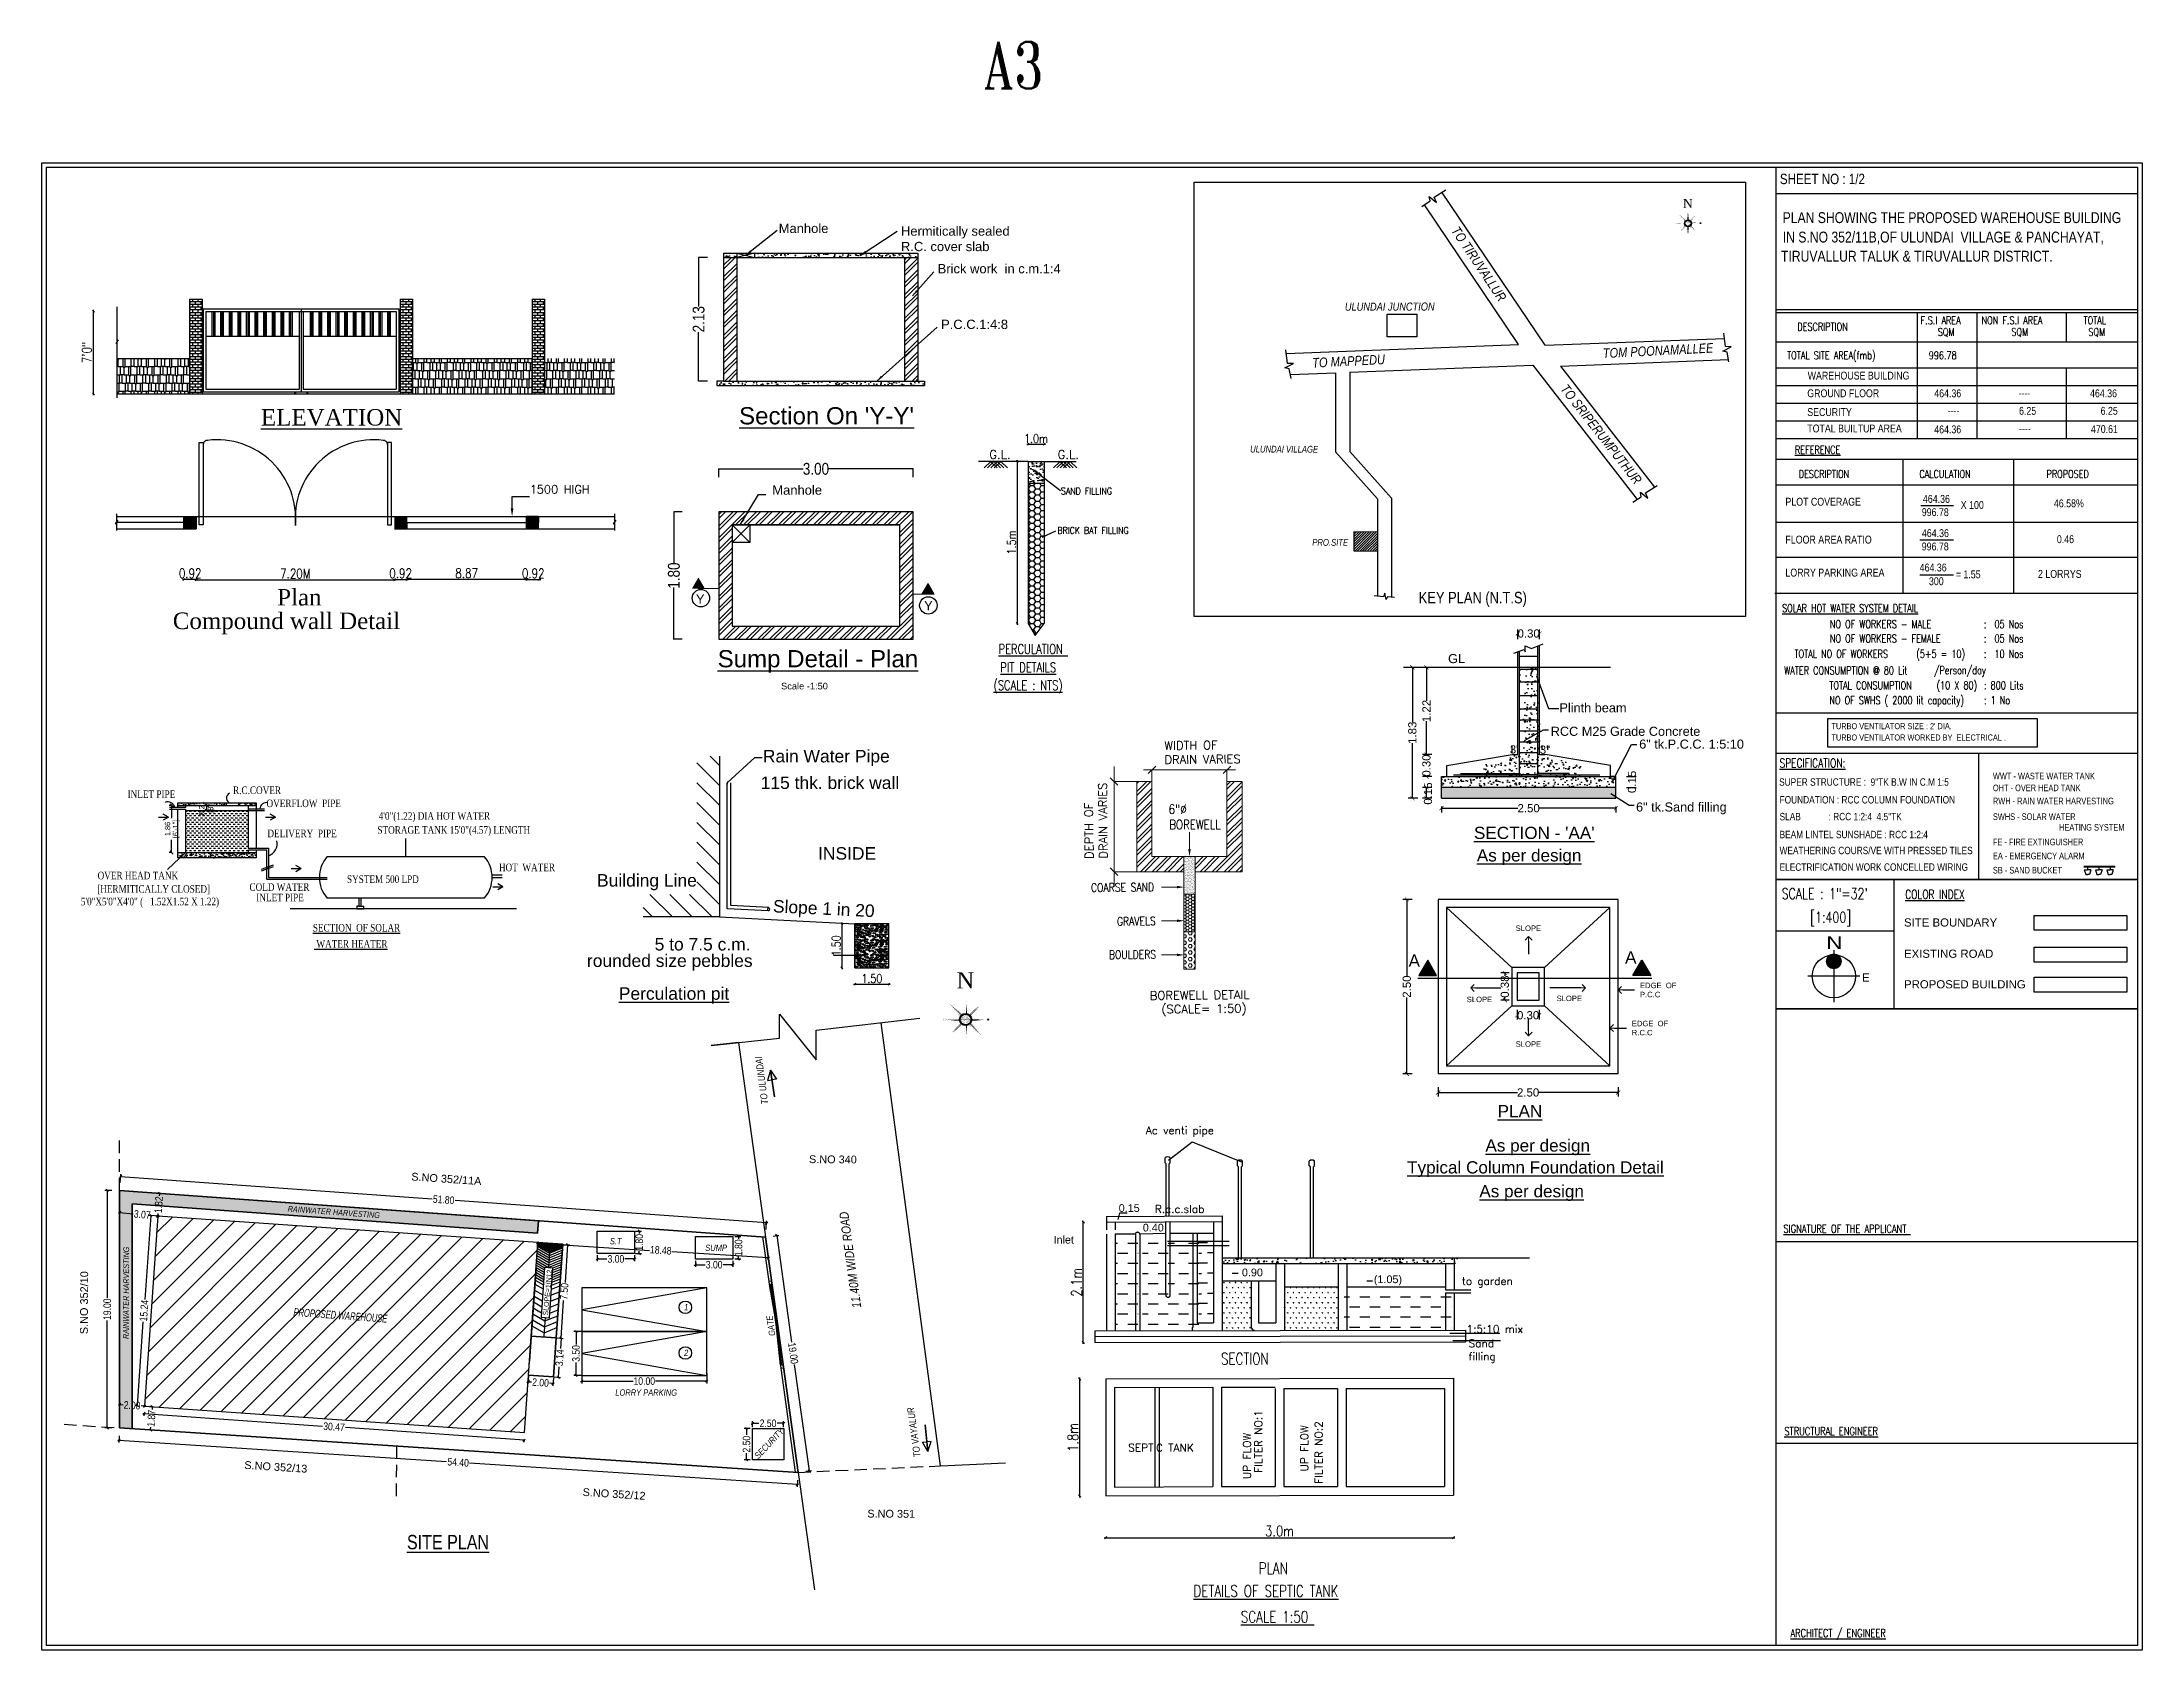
# Model space of a CAD drawing. Header units: metres. Extents: x 574 to 1032, y -195 to -67.
# Drawn here: x 774.5 to 942.5, y -195.4 to -66.8 of the extents above; entities that cross this region are included whole.
import ezdxf
from ezdxf.enums import TextEntityAlignment as Align

# ---------------------------------------------------------------- set-up
doc = ezdxf.new("R2010")
doc.units = ezdxf.units.M
doc.header["$LTSCALE"] = 20
doc.header["$MEASUREMENT"] = 0
doc.header["$PDMODE"] = 2
doc.linetypes.add('DASHED', pattern=[0.75, 0.5, -0.25])
for name, color, linetype, lineweight in [('32', 1, 'Continuous', 18), ('A-DETL-GENF', 3, 'Continuous', 9), ('A0V', 142, 'Continuous', 25), ('ADIM', 9, 'Continuous', 18), ('Doors', 5, 'Continuous', 15), ('HATCH', 8, 'Continuous', 18), ('others', 4, 'Continuous', 20), ('Walls', 1, 'Continuous', 30), ('Y', 2, 'Continuous', 18)]:
    doc.layers.add(name, color=color, linetype=linetype, lineweight=lineweight)
for name, color, linetype in [('del', 6, 'Continuous'), ('DIM', 4, 'Continuous'), ('dime', 10, 'Continuous'), ('FOOT', 3, 'Continuous'), ('Hat', 9, 'Continuous'), ('L4', 7, 'Continuous'), ('line', 1, 'Continuous'), ('RED', 1, 'Continuous'), ('TEXT', 3, 'Continuous'), ('text1', 2, 'Continuous'), ('topo text', 6, 'Continuous'), ('txt', 2, 'Continuous'), ('WALL', 4, 'Continuous')]:
    doc.layers.add(name, color=color, linetype=linetype)
doc.styles.add('1', font='arial.ttf')
doc.styles.add('9 INCH', font='ARIALNI.TTF')
doc.styles.add('ar', font='arial.ttf')
doc.styles.add('RD', font='romand.shx', dxfattribs={"width": 0.8})
doc.styles.add('ROMAN', font='romans.shx')
doc.styles.add('ROMANS', font='romans')
doc.styles.add('ROMANT', font='romant__.ttf')
doc.styles.add('ROMANTIC', font='romantic.ttf', dxfattribs={"width": 0.8})
doc.styles.add('RS', font='romans.shx', dxfattribs={"width": 0.8})
doc.styles.add('RT', font='romantic.ttf')
doc.styles.add('SS', font='dutcheb.ttf')
doc.styles.add('ST25', font='romans.shx', dxfattribs={"width": 0.8, "height": 100})
doc.styles.get("Standard").update_dxf_attribs({"font": 'arial.ttf'})
doc.styles.add('style1', font='ARIALN.TTF')
doc.styles.add('style2', font='arial.ttf')
doc.styles.add('SWIS721LTCNBT', font='romans.shx')
doc.dimstyles.new('main dim', dxfattribs={"dimtxt": 0.15, "dimasz": 0.12, "dimexe": 0.1, "dimexo": 0.1, "dimgap": 0.05, "dimtad": 1, "dimzin": 3, "dimdsep": 46, "dimtxsty": 'style1', "dimblk": 'OBLIQUE', "dimcen": 0.125, "dimclrd": 8, "dimclre": 8, "dimclrt": 7, "dimadec": 0, "dimazin": 0, "dimtfac": 0.8, "dimtix": 1, "dimtofl": 0, "dimtmove": 2, "dimatfit": 0, "dimfxl": 0, "dimtolj": 1, "dimtzin": 0, "dimarcsym": 0})
doc.dimstyles.new('mohan', dxfattribs={"dimtxt": 9, "dimasz": 4.5, "dimexe": 4.5, "dimexo": 9, "dimgap": 0.0625, "dimtad": 0, "dimdec": 4, "dimzin": 0, "dimdsep": 46, "dimlunit": 4, "dimtxsty": 'Standard', "dimblk": 'ARCHTICK', "dimcen": 0.09, "dimclrd": 9, "dimclre": 9, "dimclrt": 7, "dimadec": 0, "dimazin": 0, "dimtfac": 1, "dimtdec": 4, "dimtix": 1, "dimtofl": 0, "dimtmove": 2, "dimatfit": 0, "dimfxl": 0, "dimtolj": 1, "dimtzin": 0, "dimlwd": -1, "dimarcsym": 0})
doc.dimstyles.new('my1', dxfattribs={"dimtxt": 0.23, "dimasz": 0.15, "dimexe": 0, "dimexo": 24, "dimgap": 0.1, "dimtad": 1, "dimtoh": 1, "dimzin": 3, "dimdsep": 46, "dimtxsty": 'RS', "dimblk": 'OBLIQUE', "dimcen": 0.09, "dimdle": 0.1, "dimse1": 1, "dimse2": 1, "dimclrd": 8, "dimclre": 256, "dimclrt": 210, "dimadec": 0, "dimazin": 0, "dimtfac": 0.1, "dimtofl": 0, "dimtmove": 0, "dimatfit": 3, "dimldrblk": 'OBLIQUE', "dimfxl": 0, "dimtolj": 1, "dimtzin": 0, "dimarcsym": 0})
doc.dimstyles.new('Rj Approval Inner', dxfattribs={"dimtxt": 0.23, "dimasz": 0.18, "dimexe": 0.18, "dimexo": 0.0625, "dimgap": 0.09, "dimtad": 0, "dimzin": 0, "dimdsep": 46, "dimtxsty": 'style1', "dimblk": 'OBLIQUE', "dimcen": 0.09, "dimclrd": 8, "dimclre": 8, "dimclrt": 256, "dimadec": 0, "dimazin": 0, "dimtfac": 1, "dimtofl": 0, "dimtmove": 1, "dimatfit": 3, "dimfxl": 0, "dimtolj": 1, "dimtzin": 0, "dimlwd": -1, "dimlwe": -1, "dimarcsym": 0})
pattern_1 = [(50, (20613.6865, 15947.0417), (7.1726018, -0.6275213), [0.75, -8.25]), (355, (20613.6865, 15947.042), (-1.3875133, 7.5219213), [0.6, -6.6]), (100.4514, (20614.284, 15946.9894), (5.7850938, 6.8943954), [0.637402, -7.0114211]), (46.1842, (20613.6865, 15949.042), (10.6724105, -1.65519), [1.125, -12.375]), (96.6356, (20614.576, 15948.904), (9.346627, 9.7411787), [0.956103, -10.51713]), (351.1842, (20613.687, 15949.042), (9.3466195, 9.741186), [0.9, -9.9]), (21, (20614.6865, 15948.5417), (5.9690705, -4.0261889), [0.75, -8.25]), (326, (20614.6865, 15948.542), (2.4331533, 7.2515005), [0.6, -6.6]), (71.4514, (20615.184, 15948.206), (8.4022263, 3.225305), [0.637402, -7.0114211]), (37.5, (20613.6865, 15947.0417), (0.12159855, 3.32893854), [0, -6.52, 0, -6.7, 0, -6.625]), (7.5, (20613.6865, 15947.0417), (2.63069537, 3.9441171), [0, -3.82, 0, -6.37, 0, -2.525]), (327.5, (20611.4565, 15947.0417), (5.33822436, -0.22554872), [0, -2.5, 0, -7.8, 0, -10.35]), (317.5, (20610.4565, 15947.0417), (5.8318617, 1.0010498), [0, -3.25, 0, -5.18, 0, -7.35])]
pattern_2 = [(50, (-379.0064, -621.69866), (0.24708799, -0.0216174), [0.02583665, -0.28420313]), (355, (-379.0064, -621.69866), (-0.04779826, 0.25912165), [0.02066932, -0.227362505]), (100.4514, (-378.98582, -621.70046), (0.19928991, 0.23750409), [0.02195777, -0.241535495]), (46.1842, (-379.0064, -621.62976), (0.36765242, -0.05701942), [0.03875497, -0.4263047]), (96.6356, (-378.97577, -621.6345), (0.32198069, 0.33557254), [0.03293666, -0.36230319]), (351.1842, (-379.0064, -621.62976), (0.32198043, 0.3355728), [0.03100398, -0.34104376]), (21, (-378.97196, -621.64698), (0.2056277, -0.138697636), [0.02583665, -0.28420313]), (326, (-378.97196, -621.64698), (0.08381937, 0.24980596), [0.02066932, -0.227362505]), (71.4514, (-378.95482, -621.65854), (0.289447154, 0.11110809), [0.02195777, -0.241535495]), (37.5, (-379.00641, -621.69866), (0.004188932, 0.114678152), [0, -0.224606596, 0, -0.230807392, 0, -0.228223727]), (7.5, (-379.00641, -621.69866), (0.090624468, 0.135870356), [0, -0.131594662, 0, -0.219439266, 0, -0.086983383]), (327.5, (-379.08323, -621.69866), (0.183895767, -0.007769897), [0, -0.08612216, 0, -0.268701142, 0, -0.356545747]), (317.5, (-379.11768, -621.69866), (0.200901013, 0.03448503), [0, -0.11195881, 0, -0.178445118, 0, -0.253199153])]
pattern_3 = [(0, (1387.66486, -1808.6904), (0.19310297, 0.334464154), [0.04827574, -0.3379302]), (90, (1387.689, -1808.6904), (-0.19310297, 0.334464154), [0.02413787, -0.64479044]), (90, (1387.69504, -1808.6904), (-0.19310297, 0.334464154), [0.0193103, -0.64961801]), (90, (1387.68297, -1808.6904), (-0.19310297, 0.334464154), [0.0193103, -0.64961801]), (60, (1387.70107, -1808.6904), (-0.19310297, 0.334464154), [0.01544824, -0.3707577]), (120, (1387.67693, -1808.6904), (-0.38620594, 2e-10), [0.01544824, -0.3707577])]

msp = doc.modelspace()

# ---------------------------------------------------------------- texts
at = {"lineweight": -3, "style": 'SWIS721LTCNBT'}
for p in [(850.24456, -100.13662), (855.71045, -100.13662)]:
    msp.add_text('G.L.', height=0.694142, dxfattribs=at).set_placement(p)
at = {"color": 7, "ltscale": 7}
for s, p in [('Rain Water Pipe', (832.13654, -124.42608)), ('115 thk. brick wall', (831.96339, -126.55445)), ('INSIDE', (836.55004, -132.20765)), ('Building Line', (818.87257, -134.36326)), ('5 to 7.5 c.m.', (823.47891, -139.47703)), ('rounded size pebbles', (818.06366, -140.79291)), ('%%UPerculation pit', (820.61299, -143.41869))]:
    msp.add_text(s, height=0.998099, dxfattribs=at).set_placement(p)
msp.add_text('Slope 1 in 20', height=0.998099, rotation=357.2264971, dxfattribs=at).set_placement((832.92273, -136.41806))
at = {"color": 1, "linetype": 'Continuous', "lineweight": 25}
for s, rotation, p in [('S.NO 340', 359.6210481, (835.82384, -156.48854)), ('S.NO 352/11A', 356.123023, (803.99529, -157.87042)), ('S.NO 352/10', 89.6210481, (778.13069, -170.17955)), ('S.NO 352/13', 356.3941075, (790.6406, -180.94648)), ('S.NO 352/12', 356.3941075, (817.70051, -183.11277)), ('S.NO 351', 359.6210481, (840.48889, -184.84532))]:
    msp.add_text(s, height=0.624, rotation=rotation, dxfattribs=at).set_placement(p)
at = {"color": 3, "lineweight": -3, "style": '9 INCH', "width": 0.8}
msp.add_text('PROPOSED WAREHOUSE', height=0.63, rotation=355.848219, dxfattribs=at).set_placement((794.57389, -168.71301))
at = {"color": 3, "lineweight": -3, "char_height": 0.554954, "width": 27.5680652, "attachment_point": 1, "rotation": 97.8094054, "style": '9 INCH'}
for s, insert in [('TO ULUNDAI', (832.02899, -151.82401)), ('TO VAYALUR', (844.21667, -180.06305))]:
    msp.add_mtext(s, dxfattribs=dict(at, insert=insert))
at = {"color": 3, "lineweight": -3, "attachment_point": 1, "style": '9 INCH'}
for s, width, insert, char_height, rotation in [('RAINWATER HARVESTING', 7.9779325, (794.14722, -159.90369), 0.462, 355.848219), ('11.40M WIDE ROAD', 25.0618775, (839.29562, -168.12385), 0.7214407, 97.8094054), ('S.T', 7.9779325, (819.89883, -162.4844), 0.504, 359.9141107), ('RAINWATER HARVESTING', 7.9779325, (780.9537, -170.56168), 0.462, 89.8128224), ('SUMP', 7.9779325, (827.5268, -163.01054), 0.504, 359.9141107), ('1', 7.9779325, (825.838, -167.76167), 0.504, 359.9141107), ('GATE', 0.2045095, (832.6389, -170.35017), 0.504, 98.2322307), ('2', 7.9779325, (825.838, -171.40977), 0.504, 359.9141107), ('LORRY PARKING', 7.9779325, (820.32938, -174.5926), 0.504, 359.9141107), ('SECURITY', 7.9779325, (831.41034, -179.84689), 0.504, 46.5627974)]:
    msp.add_mtext_dynamic_manual_height_columns(s, width=width, gutter_width=1250, heights=[0], dxfattribs=dict(at, insert=insert, char_height=char_height, rotation=rotation))
at = {"insert": (815.11109, -166.85812), "char_height": 0.4, "width": 4.8, "attachment_point": 8, "rotation": 84.9993453}
msp.add_mtext('SLOPE=1IN12', dxfattribs=at)
at = {"layer": 'L4', "linetype": 'Continuous', "style": '1', "width": 1.246093}
msp.add_text('N', height=1.02664, rotation=180, dxfattribs=at).set_placement((918.49503, -138.34131), (917.20439, -138.34131), align=Align.FIT)
at = {"layer": 'txt', "color": 7}
for s, height, style, width, p in [('A3', 3.729213, 'ROMANT', 0.75, (849.79678, -70.51425)), ('SHEET NO : 1/2', 0.8303358, 'style2', 0.8, (913.49215, -78.15798, 1.47072)), ('F.S.I AREA', 0.631062, 'ROMANT', 0.75, (924.75255, -89.36864, 1.47072)), ('NON F.S.I AREA', 0.6310622, 'ROMANT', 0.75, (929.62762, -89.36864, 1.47072)), ('TOTAL', 0.631062, 'ROMANT', 0.75, (937.79102, -89.36864, 1.47072)), ('DESCRIPTION', 0.6310622, 'ROMANT', 0.75, (914.8904, -89.88909, 1.47072)), ('SQM', 0.631062, 'ROMANT', 0.75, (926.12586, -90.30583, 1.47072)), ('SQM', 0.631062, 'ROMANT', 0.75, (932.01017, -90.30583, 1.47072)), ('SQM', 0.631062, 'ROMANT', 0.75, (938.16948, -90.30583, 1.47072)), ('TOTAL SITE AREA(fmb)', 0.6310622, 'ROMANT', 0.75, (914.07084, -92.16901, 1.47072)), ('996.78', 0.631062, 'ROMANT', 0.75, (925.40606, -92.16901, 1.47072)), ('%%uREFERENCE', 0.6310622, 'ROMANT', 0.75, (914.70005, -99.7296, 1.47072)), ('DESCRIPTION', 0.6310622, 'ROMANT', 0.75, (915.00053, -101.66917, 1.47072)), ('CALCULATION', 0.6310622, 'ROMANT', 0.75, (924.65372, -101.66917, 1.47072)), ('PROPOSED', 0.631062, 'ROMANT', 0.75, (934.82034, -101.66917, 1.47072)), ('%%uSOLAR HOT WATER SYSTEM DETAIL', 0.6310622, 'ROMANT', 0.75, (913.67021, -112.40129)), ('NO OF WORKERS - MALE', 0.6310622, 'ROMANT', 0.75, (917.49353, -113.68169, -0.06803)), ('NO OF WORKERS - FEMALE', 0.6310622, 'ROMANT', 0.75, (917.49353, -114.83133, -0.06803)), (':  05 Nos', 0.631062, 'ROMANT', 0.75, (929.81024, -113.68169, -0.06803)), (':  05 Nos', 0.631062, 'ROMANT', 0.75, (929.81024, -114.83133, -0.06803)), ('TOTAL NO OF WORKERS', 0.6310622, 'ROMANT', 0.75, (914.66091, -116.06129, -0.06803)), ('(5+5 = 10)', 0.631062, 'ROMANT', 0.75, (924.41137, -116.06129, -0.06803)), (':  10 Nos', 0.631062, 'ROMANT', 0.75, (929.81024, -116.06129, -0.06803)), ('WATER CONSUMPTION @ 80 Lit', 0.6310622, 'ROMANT', 0.75, (913.83732, -117.38778, -0.06803)), ('/Person/day', 0.6310622, 'ROMANT', 0.75, (925.8176, -117.36626, -0.06803)), ('TOTAL CONSUMPTION ', 0.6310622, 'ROMANT', 0.75, (917.45194, -118.58228, -0.06803)), ('NO OF SWHS ( 2000 lit capacity)', 0.6310622, 'ROMANT', 0.75, (917.45194, -119.76934, -0.06803)), ('(10 X 80)', 0.631062, 'ROMANT', 0.75, (926.02904, -118.58228, -0.06803)), (': 800 Lits', 0.631062, 'ROMANT', 0.75, (929.82233, -118.58228, -0.06803)), (': 1 No', 0.631062, 'ROMANT', 0.75, (929.82301, -119.76934, -0.06803)), ("TURBO VENTILATOR SIZE : 2' DIA. ", 0.4821347, 'style2', 0.8, (917.61713, -121.76809, 1.47072)), ('TURBO VENTILATOR WORKED BY  ELECTRICAL .', 0.4821347, 'style2', 0.8, (917.61713, -122.67503, 1.47072)), ('%%uSPECIFICATION:', 0.7065359, 'ROMANT', 0.75, (913.46466, -124.82911)), ('SUPER STRUCTURE :  9"TK B.W IN C.M 1:5', 0.595228, 'style2', 0.8, (913.43371, -126.29491)), ('WWT - WASTE WATER TANK', 0.5299019, 'style2', 0.8, (930.5344, -125.78351)), ('FOUNDATION : RCC COLUMN FOUNDATION', 0.595228, 'style2', 0.8, (913.46925, -127.71467)), ('OHT - OVER HEAD TANK', 0.5299019, 'style2', 0.8, (930.5344, -126.73097)), ('RWH - RAIN WATER HARVESTING', 0.5299019, 'style2', 0.8, (930.5344, -127.78109)), ('SLAB            : RCC 1:2:4  4.5"TK ', 0.595228, 'style2', 0.8, (913.46925, -129.06142)), ('SWHS - SOLAR WATER ', 0.5299019, 'style2', 0.8, (930.5344, -129.03275)), ('HEATING SYSTEM', 0.5299019, 'style2', 0.8, (935.82652, -129.88459)), ('BEAM LINTEL SUNSHADE : RCC 1:2:4', 0.595228, 'style2', 0.8, (913.46925, -130.49532)), ('FE - FIRE EXTINGUISHER ', 0.5299019, 'style2', 0.8, (930.5344, -131.05837)), ('WEATHERING COURS/VE WITH PRESSED TILES', 0.595228, 'style2', 0.8, (913.46925, -131.77268)), ('ELECTRIFICATION WORK CONCELLED WIRING ', 0.595228, 'style2', 0.8, (913.46925, -133.09992)), ('EA - EMERGENCY ALARM', 0.5299019, 'style2', 0.8, (930.5344, -132.17712)), ('SB - SAND BUCKET', 0.5299019, 'style2', 0.8, (930.5344, -133.3165)), ('SCALE : 1"=32\'  ', 0.8617404, 'ROMANT', 0.75, (913.63582, -135.35739)), ('%%UCOLOR INDEX', 0.7075765, 'ROMANT', 0.75, (923.51903, -135.34098)), ('[1:400]', 0.86174, 'ROMANT', 0.75, (915.92281, -137.24525)), ('%%USIGNATURE OF THE APPLICANT ', 0.6461041, 'ROMANT', 0.75, (913.77733, -162.06135)), ('%%USTRUCTURAL ENGINEER', 0.6461041, 'ROMANT', 0.75, (913.84822, -178.25887)), ('%%UARCHITECT / ENGINEER', 0.6461041, 'ROMANT', 0.75, (914.34275, -194.41871))]:
    msp.add_text(s, height=height, dxfattribs=dict(at, style=style, width=width)).set_placement(p)
at = {"layer": 'txt'}
for s, height, style, width, p in [('PLAN SHOWING THE PROPOSED WAREHOUSE BUILDING ', 0.8705542, 'style2', 0.8, (913.71679, -81.27399)), ('IN S.NO 352/11B,OF ULUNDAI  VILLAGE & PANCHAYAT,', 0.8705542, 'style2', 0.8, (913.72507, -82.82907)), ('TIRUVALLUR TALUK & TIRUVALLUR DISTRICT.  ', 0.8705542, 'style2', 0.8, (913.58247, -84.36138)), ('KEY PLAN (N.T.S)', 0.9225953, 'style2', 0.8, (884.60257, -111.70233)), ('%%u(SCALE : NTS)', 0.7712693, 'ROMANT', 0.75, (850.58743, -118.64069)), ('%%USITE PLAN', 1.149876, 'style2', 0.8, (803.66539, -187.38809, -0.02475))]:
    msp.add_text(s, height=height, dxfattribs=dict(at, style=style, width=width)).set_placement(p)
at = {"layer": 'txt', "color": 4, "style": 'style2', "width": 0.8}
for s, height, p in [('WAREHOUSE BUILDING', 0.6301323, (915.71926, -93.79191, 1.47072)), ('GROUND FLOOR ', 0.6301323, (915.68684, -95.20651, 1.47072)), ('464.36', 0.630132, (925.84477, -95.21201, 1.47072)), ('----', 0.630132, (932.58011, -95.19627, 1.47072)), ('464.36', 0.630132, (938.30609, -95.21201, 1.47072)), ('TOTAL BUILTUP AREA', 0.6301323, (915.68684, -98.02303, 1.47072)), ('SECURITY', 0.630132, (915.68684, -96.71269, 1.47072)), ('----', 0.630132, (926.91948, -96.57655, 1.47072)), ('6.25', 0.630132, (932.62664, -96.61261, 1.47072)), ('6.25', 0.630132, (939.15087, -96.61261, 1.47072)), ('464.36', 0.630132, (925.84477, -98.09548, 1.47072)), ('----', 0.630132, (932.62664, -98.02087, 1.47072)), ('470.61', 0.630132, (938.378, -98.07658, 1.47072)), ('PLOT COVERAGE', 0.6317188, (913.93787, -103.88768, 1.47072)), ('996.78', 0.631719, (924.84499, -104.71977, 1.47072)), ('464.36', 0.631719, (924.93535, -103.66048, 1.47072)), ('X 100', 0.631719, (927.96242, -104.14827, 1.47072)), ('46.58%%% ', 0.631719, (935.41511, -104.01365, 1.47072)), ('464.36', 0.631719, (924.85598, -106.39832, 1.47072)), ('FLOOR AREA RATIO', 0.6317188, (913.93787, -106.9173, 1.47072)), ('996.78', 0.631719, (924.84078, -107.46553, 1.47072)), ('0.46', 0.631719, (935.65203, -106.88193, 1.47072)), ('LORRY PARKING AREA', 0.6317188, (913.93787, -109.55637, 1.47072)), ('464.36', 0.631719, (924.67553, -109.15062, 1.47072)), ('= 1.55', 0.631719, (927.5679, -109.69766, 1.47072)), ('2 LORRYS', 0.631719, (934.13809, -109.65952, 1.47072)), ('300', 0.631719, (925.41892, -110.24856, 1.47072))]:
    msp.add_text(s, height=height, dxfattribs=at).set_placement(p)
at = {"layer": 'txt', "lineweight": -3}
for s, height, style, width, p in [('SAND FILLING', 0.5398885, 'RS', 0.85, (855.98018, -102.98515)), ('BRICK BAT FILLING', 0.5398885, 'RS', 0.85, (855.69962, -106.1346)), ('%%UPERCULATION ', 0.7712693, 'ROMANT', 0.75, (850.99777, -115.73894)), ('%%UPIT DETAILS', 0.7712693, 'ROMANT', 0.75, (851.13582, -117.21017))]:
    msp.add_text(s, height=height, dxfattribs=dict(at, style=style, width=width)).set_placement(p)
at = {"layer": 'txt', "color": 7, "style": 'style2'}
for s, p in [('SITE BOUNDARY ', (923.42358, -137.56067)), ('EXISTING ROAD', (923.42358, -140.06136)), ('PROPOSED BUILDING', (923.42358, -142.50784))]:
    msp.add_text(s, height=0.6531476, dxfattribs=at).set_placement(p)
at = {"layer": 'txt', "style": 'style2'}
msp.add_text('E', height=0.65315, dxfattribs=at).set_placement((920.06558, -141.96668, -3.7865))
at = {"layer": 'WALL', "ltscale": 500, "attachment_point": 1, "style": 'SS'}
for insert, char_height in [((905.73945, -79.35104), 0.7227703), ((847.62972, -141.21869), 1.293466)]:
    msp.add_mtext_dynamic_manual_height_columns('{\\fTimes New Roman CYR|b0|i0|c0|p18;N}', width=432.544016, gutter_width=15, heights=[0], dxfattribs=dict(at, insert=insert, char_height=char_height))

# ---------------------------------------------------------------- blocks, each defined once
blk = doc.blocks.new('_ArchTick')
at = {"color": 0, "linetype": 'ByBlock', "const_width": 0.15}
blk.add_lwpolyline([(-0.5, -0.5), (0.5, 0.5)], dxfattribs=at)
blk = doc.blocks.new('*D327')
at = {"layer": 'Defpoints', "color": 0, "ltscale": 7}
for p in [(91793.7, -614.5), (91799.7, -601.9), (91799.7, -614.5)]:
    blk.add_point(p, dxfattribs=at)
at = {"layer": 'DIM', "color": 9, "lineweight": -2, "ltscale": 7}
for p, q in [((91793.7, -605.5), (91793.7, -597.4)), ((91799.7, -605.5), (91799.7, -597.4))]:
    blk.add_line(p, q, dxfattribs=at)
at = {"layer": 'DIM', "color": 7, "ltscale": 7, "insert": (91796.7, -601.9), "char_height": 9, "attachment_point": 5}
blk.add_mtext('\\A1;3"', dxfattribs=at)
blk = doc.blocks.new('*D328')
at = {"layer": 'Defpoints', "color": 0, "ltscale": 7}
for p in [(91826.7, -608.4), (91832.7, -602.2), (91832.7, -608.4)]:
    blk.add_point(p, dxfattribs=at)
at = {"layer": 'DIM', "color": 9, "lineweight": -2, "ltscale": 7}
for p, q in [((91826.7, -602.2), (91826.7, -597.7)), ((91832.7, -602.2), (91832.7, -597.7))]:
    blk.add_line(p, q, dxfattribs=at)
at = {"layer": 'DIM', "color": 7, "ltscale": 7, "insert": (91829.7, -602.2), "char_height": 9, "attachment_point": 5}
blk.add_mtext('\\A1;3"', dxfattribs=at)
blk = doc.blocks.new('*D329')
at = {"layer": 'Defpoints', "color": 0, "ltscale": 7}
for p in [(91699.3, -511.6), (91799.7, -511.6), (91799.7, -607.6)]:
    blk.add_point(p, dxfattribs=at)
at = {"layer": 'DIM', "color": 9, "lineweight": -2, "ltscale": 7}
for p, q in [((91705.3, -511.6), (91694.8, -511.6)), ((91705.3, -607.6), (91694.8, -607.6))]:
    blk.add_line(p, q, dxfattribs=at)
at = {"layer": 'DIM', "color": 9, "ltscale": 7}
for p, q in [((91699.3, -511.6), (91699.3, -548.3)), ((91699.3, -607.6), (91699.3, -570.8))]:
    blk.add_line(p, q, dxfattribs=at)
at = {"layer": 'DIM', "color": 9, "ltscale": 7, "xscale": 4.5, "yscale": 4.5, "zscale": 4.5}
for p, rotation in [((91699.3, -511.6), 90), ((91699.3, -607.6), 270)]:
    blk.add_blockref('_ArchTick', p, dxfattribs=dict(at, rotation=rotation))
at = {"layer": 'DIM', "color": 7, "ltscale": 7, "insert": (91699.3, -559.6), "char_height": 9, "attachment_point": 5, "rotation": 90}
blk.add_mtext('\\A1;1.22', dxfattribs=at)
blk = doc.blocks.new('*D330')
at = {"layer": 'Defpoints', "color": 0, "ltscale": 7}
for p in [(91715.7, -655.6), (91907.7, -655.6), (91907.7, -666.6)]:
    blk.add_point(p, dxfattribs=at)
at = {"layer": 'DIM', "color": 9, "lineweight": -2, "ltscale": 7}
for p, q in [((91715.7, -664.6), (91715.7, -671.1)), ((91907.7, -664.6), (91907.7, -671.1))]:
    blk.add_line(p, q, dxfattribs=at)
at = {"layer": 'DIM', "color": 9, "ltscale": 7}
for p, q in [((91715.7, -666.6), (91799.9, -666.6)), ((91907.7, -666.6), (91823.6, -666.6))]:
    blk.add_line(p, q, dxfattribs=at)
at = {"layer": 'DIM', "color": 9, "ltscale": 7, "xscale": 4.5, "yscale": 4.5, "zscale": 4.5, "rotation": 180}
blk.add_blockref('_ArchTick', (91715.7, -666.6), dxfattribs=at)
at = {"layer": 'DIM', "color": 9, "ltscale": 7, "xscale": 4.5, "yscale": 4.5, "zscale": 4.5}
blk.add_blockref('_ArchTick', (91907.7, -666.6), dxfattribs=at)
at = {"layer": 'DIM', "color": 7, "ltscale": 7, "insert": (91811.7, -666.6), "char_height": 9, "attachment_point": 5}
blk.add_mtext('\\A1;2.50', dxfattribs=at)
blk = doc.blocks.new('*D331')
at = {"layer": 'Defpoints', "color": 0}
for p in [(91683.8, -511.6), (91715.7, -511.6), (91715.7, -655.6)]:
    blk.add_point(p, dxfattribs=at)
at = {"layer": 'DIM', "color": 9, "lineweight": -2}
for p, q in [((91689.8, -511.6), (91679.3, -511.6)), ((91689.8, -655.6), (91679.3, -655.6))]:
    blk.add_line(p, q, dxfattribs=at)
at = {"layer": 'DIM', "color": 9}
for p, q in [((91683.8, -511.6), (91683.8, -572.2)), ((91683.8, -655.6), (91683.8, -594.9))]:
    blk.add_line(p, q, dxfattribs=at)
at = {"layer": 'DIM', "color": 9, "xscale": 4.5, "yscale": 4.5, "zscale": 4.5}
for p, rotation in [((91683.8, -511.6), 90), ((91683.8, -655.6), 270)]:
    blk.add_blockref('_ArchTick', p, dxfattribs=dict(at, rotation=rotation))
at = {"layer": 'DIM', "color": 7, "insert": (91683.8, -583.6), "char_height": 9, "attachment_point": 5, "rotation": 90}
blk.add_mtext('\\A1;1.83', dxfattribs=at)
blk = doc.blocks.new('*D332')
at = {"layer": 'Defpoints', "color": 0}
for p in [(91699.3, -643.6), (91715.7, -643.6), (91715.7, -655.6)]:
    blk.add_point(p, dxfattribs=at)
at = {"layer": 'DIM', "color": 9, "lineweight": -2}
for p, q in [((91705.3, -643.6), (91694.8, -643.6)), ((91705.3, -655.6), (91694.8, -655.6))]:
    blk.add_line(p, q, dxfattribs=at)
at = {"layer": 'DIM', "color": 9}
blk.add_line((91699.3, -655.6), (91699.3, -643.6), dxfattribs=at)
at = {"layer": 'DIM', "color": 9, "xscale": 4.5, "yscale": 4.5, "zscale": 4.5}
for p, rotation in [((91699.3, -643.6), 90), ((91699.3, -655.6), 270)]:
    blk.add_blockref('_ArchTick', p, dxfattribs=dict(at, rotation=rotation))
at = {"layer": 'DIM', "color": 7, "insert": (91701, -650.4), "char_height": 9, "attachment_point": 5, "rotation": 90}
blk.add_mtext('\\A1;0.15', dxfattribs=at)
blk = doc.blocks.new('*D333')
at = {"layer": 'Defpoints', "color": 0}
for p in [(91799.7, -607.6), (91699.3, -631.6), (91721.7, -631.6)]:
    blk.add_point(p, dxfattribs=at)
at = {"layer": 'DIM', "color": 9, "lineweight": -2}
for p, q in [((91705.3, -607.6), (91694.8, -607.6)), ((91705.3, -631.6), (91694.8, -631.6))]:
    blk.add_line(p, q, dxfattribs=at)
at = {"layer": 'DIM', "color": 9}
for p, q in [((91699.3, -607.6), (91699.3, -607.8)), ((91699.3, -631.6), (91699.3, -631.3))]:
    blk.add_line(p, q, dxfattribs=at)
at = {"layer": 'DIM', "color": 9, "xscale": 4.5, "yscale": 4.5, "zscale": 4.5}
for p, rotation in [((91699.3, -607.6), 90), ((91699.3, -631.6), 270)]:
    blk.add_blockref('_ArchTick', p, dxfattribs=dict(at, rotation=rotation))
at = {"layer": 'DIM', "color": 7, "insert": (91699.3, -619.6), "char_height": 9, "attachment_point": 5, "rotation": 90}
blk.add_mtext('\\A1;0.30', dxfattribs=at)
blk = doc.blocks.new('*D334')
at = {"layer": 'Defpoints', "color": 0}
for p in [(91907.7, -631.6), (91907.7, -643.6), (91925.4, -631.6)]:
    blk.add_point(p, dxfattribs=at)
at = {"layer": 'DIM', "color": 9, "lineweight": -2}
for p, q in [((91919.4, -631.6), (91929.9, -631.6)), ((91919.4, -643.6), (91929.9, -643.6))]:
    blk.add_line(p, q, dxfattribs=at)
at = {"layer": 'DIM', "color": 7, "insert": (91925.4, -637.6), "char_height": 9, "attachment_point": 5, "rotation": 90}
blk.add_mtext('\\A1;0.15', dxfattribs=at)
blk = doc.blocks.new('*D335')
at = {"layer": 'Defpoints', "color": 0}
for p in [(91823.7, -474.4), (91799.7, -503.9), (91823.7, -503.9)]:
    blk.add_point(p, dxfattribs=at)
at = {"layer": 'DIM', "color": 9, "lineweight": -2}
for p, q in [((91799.7, -480.4), (91799.7, -469.9)), ((91823.7, -480.4), (91823.7, -469.9))]:
    blk.add_line(p, q, dxfattribs=at)
at = {"layer": 'DIM', "color": 9}
for p, q in [((91799.7, -474.4), (91800, -474.4)), ((91823.7, -474.4), (91823.5, -474.4))]:
    blk.add_line(p, q, dxfattribs=at)
at = {"layer": 'DIM', "color": 9, "xscale": 4.5, "yscale": 4.5, "zscale": 4.5, "rotation": 180}
blk.add_blockref('_ArchTick', (91799.7, -474.4), dxfattribs=at)
at = {"layer": 'DIM', "color": 9, "xscale": 4.5, "yscale": 4.5, "zscale": 4.5}
blk.add_blockref('_ArchTick', (91823.7, -474.4), dxfattribs=at)
at = {"layer": 'DIM', "color": 7, "insert": (91811.7, -474.4), "char_height": 9, "attachment_point": 5}
blk.add_mtext('\\A1;0.30', dxfattribs=at)
blk = doc.blocks.new('6')
at = {"linetype": 'ByBlock', "lineweight": -2}
for p, q in [((0, 0), (-1.5, 0)), ((0, 0), (-0.75, 0.75)), ((-0.75, -0.75), (0, 0))]:
    blk.add_line(p, q, dxfattribs=at)
blk = doc.blocks.new('*D338')
at = {"layer": 'Defpoints', "color": 0}
for p in [(91678.3, -769.2), (91765.2, -769.2), (91765.2, -961.2)]:
    blk.add_point(p, dxfattribs=at)
at = {"layer": 'DIM', "color": 9, "lineweight": -2}
for p, q in [((91684.3, -769.2), (91673.8, -769.2)), ((91684.3, -961.2), (91673.8, -961.2))]:
    blk.add_line(p, q, dxfattribs=at)
at = {"layer": 'DIM', "color": 9}
for p, q in [((91678.3, -769.2), (91678.3, -853.4)), ((91678.3, -961.2), (91678.3, -877))]:
    blk.add_line(p, q, dxfattribs=at)
at = {"layer": 'DIM', "color": 9, "xscale": 4.5, "yscale": 4.5, "zscale": 4.5}
for p, rotation in [((91678.3, -769.2), 90), ((91678.3, -961.2), 270)]:
    blk.add_blockref('_ArchTick', p, dxfattribs=dict(at, rotation=rotation))
at = {"layer": 'DIM', "color": 7, "insert": (91678.3, -865.2), "char_height": 9, "attachment_point": 5, "rotation": 90}
blk.add_mtext('\\A1;2.50', dxfattribs=at)
blk = doc.blocks.new('*D339')
at = {"layer": 'Defpoints', "color": 0}
for p in [(91712.7, -950.2), (91910.7, -950.2), (91712.7, -981.7)]:
    blk.add_point(p, dxfattribs=at)
at = {"layer": 'DIM', "color": 9, "lineweight": -2}
for p, q in [((91712.7, -975.7), (91712.7, -986.2)), ((91910.7, -975.7), (91910.7, -986.2))]:
    blk.add_line(p, q, dxfattribs=at)
at = {"layer": 'DIM', "color": 9}
for p, q in [((91712.7, -981.7), (91799.9, -981.7)), ((91910.7, -981.7), (91823.6, -981.7))]:
    blk.add_line(p, q, dxfattribs=at)
at = {"layer": 'DIM', "color": 9, "xscale": 4.5, "yscale": 4.5, "zscale": 4.5, "rotation": 180}
blk.add_blockref('_ArchTick', (91712.7, -981.7), dxfattribs=at)
at = {"layer": 'DIM', "color": 9, "xscale": 4.5, "yscale": 4.5, "zscale": 4.5}
blk.add_blockref('_ArchTick', (91910.7, -981.7), dxfattribs=at)
at = {"layer": 'DIM', "color": 7, "insert": (91811.7, -981.7), "char_height": 9, "attachment_point": 5}
blk.add_mtext('\\A1;2.50', dxfattribs=at)
blk = doc.blocks.new('*D336')
at = {"layer": 'Defpoints', "color": 0}
for p in [(91799.7, -880.2), (91823.7, -880.2), (91823.7, -896.7)]:
    blk.add_point(p, dxfattribs=at)
at = {"layer": 'DIM', "color": 9, "lineweight": -2}
for p, q in [((91799.7, -890.7), (91799.7, -901.2)), ((91823.7, -890.7), (91823.7, -901.2))]:
    blk.add_line(p, q, dxfattribs=at)
at = {"layer": 'DIM', "color": 9}
for p, q in [((91799.7, -896.7), (91800, -896.7)), ((91823.7, -896.7), (91823.5, -896.7))]:
    blk.add_line(p, q, dxfattribs=at)
at = {"layer": 'DIM', "color": 9, "xscale": 4.5, "yscale": 4.5, "zscale": 4.5, "rotation": 180}
blk.add_blockref('_ArchTick', (91799.7, -896.7), dxfattribs=at)
at = {"layer": 'DIM', "color": 9, "xscale": 4.5, "yscale": 4.5, "zscale": 4.5}
blk.add_blockref('_ArchTick', (91823.7, -896.7), dxfattribs=at)
at = {"layer": 'DIM', "color": 7, "insert": (91811.7, -896.7), "char_height": 9, "attachment_point": 5}
blk.add_mtext('\\A1;0.30', dxfattribs=at)
blk = doc.blocks.new('*D337')
at = {"layer": 'Defpoints', "color": 0}
for p in [(91799.7, -850.2), (91786.1, -880.2), (91799.7, -880.2)]:
    blk.add_point(p, dxfattribs=at)
at = {"layer": 'DIM', "color": 9, "lineweight": -2}
for p, q in [((91790.7, -850.2), (91781.6, -850.2)), ((91790.7, -880.2), (91781.6, -880.2))]:
    blk.add_line(p, q, dxfattribs=at)
at = {"layer": 'DIM', "color": 9}
for p, q in [((91786.1, -850.2), (91786.1, -853.4)), ((91786.1, -880.2), (91786.1, -877))]:
    blk.add_line(p, q, dxfattribs=at)
at = {"layer": 'DIM', "color": 9, "xscale": 4.5, "yscale": 4.5, "zscale": 4.5}
for p, rotation in [((91786.1, -850.2), 90), ((91786.1, -880.2), 270)]:
    blk.add_blockref('_ArchTick', p, dxfattribs=dict(at, rotation=rotation))
at = {"layer": 'DIM', "color": 7, "insert": (91786.1, -865.2), "char_height": 9, "attachment_point": 5, "rotation": 90}
blk.add_mtext('\\A1;0.38', dxfattribs=at)
blk = doc.blocks.new('_Oblique')
at = {"color": 0, "linetype": 'ByBlock', "lineweight": -2}
blk.add_line((-0.5, -0.5), (0.5, 0.5), dxfattribs=at)
blk = doc.blocks.new('*D497')
at = {"color": 8, "ltscale": 100}
for p, q in [((-73.1, 17.1), (-73.1, 23)), ((-73.1, 22.8), (-15.7, 22.8)), ((58.9, 22.8), (1.5, 22.8)), ((58.9, 17.1), (58.9, 23))]:
    blk.add_line(p, q, dxfattribs=at)
at = {"layer": 'Defpoints', "color": 0, "ltscale": 100}
for p in [(58.9, 22.8), (-73.1, -11.9, 9.8), (58.9, -11.9, 9.8)]:
    blk.add_point(p, dxfattribs=at)
at = {"color": 8, "ltscale": 100, "xscale": 0.18, "yscale": 0.18, "zscale": 0.18, "rotation": 180}
blk.add_blockref('_Oblique', (-73.1, 22.8), dxfattribs=at)
at = {"color": 8, "ltscale": 100, "xscale": 0.18, "yscale": 0.18, "zscale": 0.18}
blk.add_blockref('_Oblique', (58.9, 22.8), dxfattribs=at)
at = {"ltscale": 100, "insert": (-7.1, 22.8), "char_height": 8, "attachment_point": 5, "style": 'style1'}
blk.add_mtext('\\A1;3.00', dxfattribs=at)
blk = doc.blocks.new('*D492')
at = {"color": 8, "ltscale": 100}
for p, q in [((-97.9, -6.3), (-103.7, -6.3)), ((-103.6, -6.3), (-103.6, -41.4)), ((-103.6, -93), (-103.6, -57.9)), ((-97.9, -93), (-103.7, -93))]:
    blk.add_line(p, q, dxfattribs=at)
at = {"layer": 'Defpoints', "color": 0, "ltscale": 100}
for p in [(-73.1, -6.3, 9.8), (-103.6, -93), (-73.1, -93, 9.8)]:
    blk.add_point(p, dxfattribs=at)
at = {"color": 8, "ltscale": 100, "xscale": 0.18, "yscale": 0.18, "zscale": 0.18}
for p, rotation in [((-103.6, -6.3), 90), ((-103.6, -93), 270)]:
    blk.add_blockref('_Oblique', p, dxfattribs=dict(at, rotation=rotation))
at = {"ltscale": 100, "insert": (-103.6, -49.7), "char_height": 8, "attachment_point": 5, "rotation": 90, "style": 'style1'}
blk.add_mtext('\\A1;1.80', dxfattribs=at)
blk = doc.blocks.new('*D496')
at = {"color": 8, "ltscale": 100}
for p, q in [((-80.8, 166.5), (-87, 166.5)), ((-86.8, 166.5), (-86.8, 133.2)), ((-86.8, 82.5), (-86.8, 115.8)), ((-80.8, 82.5), (-87, 82.5))]:
    blk.add_line(p, q, dxfattribs=at)
at = {"layer": 'Defpoints', "color": 0, "ltscale": 100}
for p in [(-86.8, 166.5), (-69.9, 166.5), (-72.1, 82.5)]:
    blk.add_point(p, dxfattribs=at)
at = {"color": 8, "ltscale": 100, "xscale": 0.18, "yscale": 0.18, "zscale": 0.18}
for p, rotation in [((-86.8, 166.5), 90), ((-86.8, 82.5), 270)]:
    blk.add_blockref('_Oblique', p, dxfattribs=dict(at, rotation=rotation))
at = {"ltscale": 100, "insert": (-86.8, 124.5), "char_height": 8, "attachment_point": 5, "rotation": 90, "style": 'style1'}
blk.add_mtext('\\A1;2.13', dxfattribs=at)
blk = doc.blocks.new('*D346')
at = {"layer": 'Defpoints', "color": 0, "ltscale": 7}
for p in [(3152.491, -232.903), (3152.491, -232.903), (3152.491, -234.763)]:
    blk.add_point(p, dxfattribs=at)
at = {"layer": 'DIM', "color": 8, "linetype": 'ByBlock', "lineweight": -2, "ltscale": 7}
for p, q in [((3152.491, -232.903), (3152.391, -232.903)), ((3152.491, -232.903), (3152.491, -233.407)), ((3152.491, -234.763), (3152.491, -234.259)), ((3152.491, -234.763), (3152.391, -234.763))]:
    blk.add_line(p, q, dxfattribs=at)
at = {"layer": 'DIM', "color": 8, "lineweight": -2, "ltscale": 7, "xscale": 0.12, "yscale": 0.12, "zscale": 0.12}
for p, rotation in [((3152.491, -232.903), 90), ((3152.491, -234.763), 270)]:
    blk.add_blockref('_Oblique', p, dxfattribs=dict(at, rotation=rotation))
at = {"layer": 'DIM', "color": 7, "ltscale": 7, "char_height": 0.21, "attachment_point": 5, "rotation": 90, "style": 'style1'}
for s, insert in [('\\A1;1.86', (3152.334, -233.833)), ('\\A1;[6\'-1"]', (3152.677, -233.833))]:
    blk.add_mtext(s, dxfattribs=dict(at, insert=insert))
blk = doc.blocks.new('*D347')
at = {"layer": 'Defpoints', "color": 0, "ltscale": 7}
for p in [(3153.888, -232.903), (3154.284, -232.903), (3154.284, -233.109)]:
    blk.add_point(p, dxfattribs=at)
at = {"layer": 'DIM', "color": 8, "linetype": 'ByBlock', "lineweight": -2, "ltscale": 7}
for p, q in [((3154.184, -232.903), (3153.788, -232.903)), ((3153.888, -233.109), (3153.888, -232.903)), ((3154.184, -233.109), (3153.788, -233.109))]:
    blk.add_line(p, q, dxfattribs=at)
at = {"layer": 'DIM', "color": 8, "lineweight": -2, "ltscale": 7, "xscale": 0.12, "yscale": 0.12, "zscale": 0.12}
for p, rotation in [((3153.888, -232.903), 90), ((3153.888, -233.109), 270)]:
    blk.add_blockref('_Oblique', p, dxfattribs=dict(at, rotation=rotation))
at = {"layer": 'DIM', "color": 7, "ltscale": 7, "insert": (3153.888, -233.019), "char_height": 0.21, "attachment_point": 5, "rotation": 90, "style": 'style1'}
blk.add_mtext('\\A1;0.21\\P [8"]', dxfattribs=at)
blk = doc.blocks.new('TIK')
at = {"color": 0, "linetype": 'ByBlock'}
blk.add_line((-1, 0), (1.125, 0), dxfattribs=at)
at = {"layer": 'ADIM', "color": 4, "linetype": 'ByBlock'}
blk.add_line((-0.5, -0.5), (0.5, 0.5), dxfattribs=at)
blk = doc.blocks.new('5')
at = {"layer": '32'}
h = blk.add_hatch(dxfattribs=at)
h.set_pattern_fill('ANSI32', color=8, scale=2.025007, style=0)
h.set_pattern_definition([(45.000002, (-31409.01, -11980.141), (-7.1594556, 7.1594562), []), (45.000002, (-31404.237, -11980.141), (-7.1594556, 7.1594562), [])])
h.paths.add_polyline_path([(0, 0), (0, -18), (56.2, -18), (56.2, 90), (38.2, 90), (38.2, 0)])
h.paths.add_polyline_path([(-69.7, 90), (-69.7, -18), (-13.5, -18), (-13.5, 0), (-51.7, 0), (-51.7, 90)])
h = blk.add_hatch(dxfattribs=at)
h.set_pattern_fill('AR-SAND', color=8, scale=0.10125, style=0)
h.set_pattern_definition([(37.500002, (-31409.0098, -11980.1408), (-0.08504103, 2.60121209), [0, -2.05199989, 0, -2.29499988, 0, -2.19374988]), (7.500001, (-31409.0098, -11980.1408), (2.38919835, 3.8098972), [0, -1.10699991, 0, -1.84949985, 0, -0.70874994]), (327.499998, (-31410.6703, -11980.1408), (4.20409116, 0.00763972), [0, -0.67499996, 0, -2.42999986, 0, -3.17249981]), (317.499998, (-31410.6703, -11980.1408), (4.05827058, 1.184862), [0, -0.33749998, 0, -1.59299993, 0, -1.82249992])])
h.paths.add_polyline_path([(-13.5, 0), (-13.5, -45), (0, -45), (0, 0)])
h = blk.add_hatch(dxfattribs=at)
h.set_pattern_fill('HONEY', color=8, scale=1.350005, style=0)
h.set_pattern_definition([(0, (-31409.0098, -11980.1408), (3.37499972, 1.94855715), [2.2499998, -4.49999962]), (119.999998, (-31409.0098, -11980.1408), (-3.37499971, 1.94855716), [2.24999995, -4.4999999]), (60.000002, (-31409.0098, -11980.1408), (7e-09, 3.89711431), [-4.4999999, 2.24999995])])
h.paths.add_polyline_path([(-13.5, -45), (-13.5, -90), (0, -90), (0, -45)])
h = blk.add_hatch(dxfattribs=at)
h.set_pattern_fill('HEX', color=8, scale=1.350005, style=0)
h.set_pattern_definition([(0, (-31409.01, -11980.1408), (0, 3.8971143), [2.2499998, -4.4999996]), (119.999998, (-31409.01, -11980.1408), (-3.3749997, -1.94855716), [2.24999995, -4.4999999]), (60.000002, (-31406.76, -11980.1408), (-3.3749997, 1.94855716), [2.24999995, -4.4999999])])
h.paths.add_polyline_path([(-13.5, -135), (0, -135), (0, -90), (-13.5, -90)])
for p, q in [((-97.1, 99), (-97.1, 108)), ((-51.7, 90.3), (-51.7, 104.1)), ((-42.7, 104.1), (29.2, 104.1)), ((38.2, 90.3), (38.2, 104.1)), ((-97.1, 90), (-97.1, -18)), ((-69.8, 90), (-97.1, 90)), ((-6.7, 9), (-6.7, 29.4)), ((-69.8, -18), (-97.1, -18)), ((-97.1, -27), (-97.1, -36)), ((-21.8, -36.5), (-40.2, -36.5)), ((-21.8, -76.8), (-40.2, -76.8)), ((-21.8, -117.7), (-40.2, -117.7))]:
    blk.add_line(p, q, dxfattribs=at)
at = {"layer": '32', "color": 1}
for p, q in [((-69.7, 90), (-69.7, -18)), ((-69.7, 90), (-51.7, 90)), ((-51.7, 90), (-51.7, 0)), ((38.2, 90), (38.2, 0)), ((38.2, 90), (56.2, 90)), ((56.2, 90), (56.2, -18)), ((-51.7, 0), (-13.5, 0)), ((-13.5, -135), (-13.5, 0)), ((-13.5, 0), (0, 0)), ((0, -135), (0, 0)), ((0, 0), (38.2, 0)), ((-69.7, -18), (-13.5, -18)), ((0, -18), (56.2, -18)), ((-13.5, -45), (0, -45)), ((-13.5, -90), (0, -90)), ((-13.5, -135), (0, -135))]:
    blk.add_line(p, q, dxfattribs=at)
at = {"layer": '32'}
for points in [[(-5.2, 9), (-6.7, 0), (-8.2, 9)], [(-21.8, -35), (-12.8, -36.5), (-21.8, -38)], [(-21.8, -75.3), (-12.8, -76.8), (-21.8, -78.3)], [(-21.8, -116.2), (-12.8, -117.7), (-21.8, -119.2)]]:
    blk.add_solid(points, dxfattribs=at)
at = {"layer": '32', "zscale": 8.999999867307368}
for p, xscale, yscale, rotation in [((-51.7, 104.1), 8.999999248771926, 8.999999816296622, 180), ((-97.1, 90), 8.999999816296622, 8.999999248771926, 270), ((-97.1, -18), 8.999999816296622, 8.999999248771926, 90)]:
    blk.add_blockref('TIK', p, dxfattribs=dict(at, xscale=xscale, yscale=yscale, rotation=rotation))
at = {"layer": '32', "xscale": 8.999999248771926, "yscale": 8.999999816296622, "zscale": 8.999999867307368}
blk.add_blockref('TIK', (38.2, 104.1), dxfattribs=at)
at = {"layer": 'TEXT', "style": 'ST25', "width": 0.8}
for s, p in [('6"%%C  ', (-31.7, 51.2)), ('BOREWELL', (-31, 32.8))]:
    blk.add_text(s, height=11.25, dxfattribs=at).set_placement(p)
at = {"layer": 'TEXT', "style": 'ROMANS', "oblique": 0, "width": 0.8}
for s, height, p in [('COARSE SAND', 10.125, (-124.7, -42.2)), ('GRAVELS', 10.12, (-93.6, -82.6)), ('BOULDERS', 10.12, (-103.2, -122.7))]:
    blk.add_text(s, height=height, rotation=0.5946, dxfattribs=at).set_placement(p)
at = {"layer": 'TEXT', "char_height": 10.125, "attachment_point": 1, "style": 'ROMANS'}
for s, insert, width, rotation in [('WIDTH OF\\PDRAIN VARIES', (-36.9, 138.1), 202.164, 0.5946), ('DEPTH OF\\PDRAIN VARIES', (-131.9, -2.7), 121.298, 90.5946), ('BOREWELL DETAIL', (-54.3, -161.4), 202.164, 0.5946), ('(SCALE= 1:50)', (-40.4, -177.7), 202.164, 0.5946)]:
    blk.add_mtext(s, dxfattribs=dict(at, insert=insert, width=width, rotation=rotation))
blk = doc.blocks.new('345fg')
at = {"layer": 'Walls', "color": 2, "xscale": 0.0632296628318728, "yscale": 0.0632296628318728, "zscale": 0.0632296628318728}
blk.add_blockref('5', (-135941.92, -20893.58), dxfattribs=at)
blk = doc.blocks.new('*D438')
at = {"layer": 'A-DETL-GENF', "color": 8, "lineweight": -2, "ltscale": 2}
blk.add_line((852.48, -100.25), (852.48, -113.41), dxfattribs=at)
at = {"layer": 'Defpoints', "color": 0, "ltscale": 2}
for p in [(853.35, -100.35), (852.48, -113.31), (853.35, -113.31)]:
    blk.add_point(p, dxfattribs=at)
at = {"layer": 'A-DETL-GENF', "color": 8, "lineweight": -2, "ltscale": 2, "xscale": 0.15, "yscale": 0.15, "zscale": 0.15}
for p, rotation in [((852.48, -100.35), 90), ((852.48, -113.31), 270)]:
    blk.add_blockref('_Oblique', p, dxfattribs=dict(at, rotation=rotation))
at = {"layer": 'A-DETL-GENF', "color": 210, "ltscale": 2, "insert": (852.03, -106.83), "char_height": 0.7, "attachment_point": 5, "rotation": 90, "style": 'RS'}
blk.add_mtext('\\A1;1.5m', dxfattribs=at)
blk = doc.blocks.new('*D430')
at = {"layer": 'A-DETL-GENF', "color": 8, "lineweight": -2, "ltscale": 2}
blk.add_line((853.25, -98.96), (854.74, -98.96), dxfattribs=at)
at = {"layer": 'Defpoints', "color": 0, "ltscale": 2}
for p in [(854.64, -98.96), (853.35, -100.35), (854.64, -100.35)]:
    blk.add_point(p, dxfattribs=at)
at = {"layer": 'A-DETL-GENF', "color": 8, "lineweight": -2, "ltscale": 2, "xscale": 0.15, "yscale": 0.15, "zscale": 0.15, "rotation": 180}
blk.add_blockref('_Oblique', (853.35, -98.96), dxfattribs=at)
at = {"layer": 'A-DETL-GENF', "color": 8, "lineweight": -2, "ltscale": 2, "xscale": 0.15, "yscale": 0.15, "zscale": 0.15}
blk.add_blockref('_Oblique', (854.64, -98.96), dxfattribs=at)
at = {"layer": 'A-DETL-GENF', "color": 210, "ltscale": 2, "insert": (853.99, -98.51), "char_height": 0.7, "attachment_point": 5, "style": 'RS'}
blk.add_mtext('\\A1;1.0m', dxfattribs=at)
blk = doc.blocks.new('*D431')
at = {"layer": 'A-DETL-GENF', "color": 8, "lineweight": -2, "ltscale": 2}
blk.add_line((839.39, -142.17), (842.33, -142.17), dxfattribs=at)
at = {"layer": 'Defpoints', "color": 0, "ltscale": 2}
for p in [(839.49, -139.89), (842.23, -139.69), (842.23, -142.17)]:
    blk.add_point(p, dxfattribs=at)
at = {"layer": 'A-DETL-GENF', "color": 8, "lineweight": -2, "ltscale": 2, "xscale": 0.15, "yscale": 0.15, "zscale": 0.15, "rotation": 180}
blk.add_blockref('_Oblique', (839.49, -142.17), dxfattribs=at)
at = {"layer": 'A-DETL-GENF', "color": 8, "lineweight": -2, "ltscale": 2, "xscale": 0.15, "yscale": 0.15, "zscale": 0.15}
blk.add_blockref('_Oblique', (842.23, -142.17), dxfattribs=at)
at = {"layer": 'A-DETL-GENF', "color": 210, "ltscale": 2, "insert": (840.86, -141.72), "char_height": 0.7, "attachment_point": 5, "style": 'RS'}
blk.add_mtext('\\A1;1.{\\Fromans|c1;5}0', dxfattribs=at)
blk = doc.blocks.new('*D432')
at = {"layer": 'A-DETL-GENF', "color": 8, "lineweight": -2, "ltscale": 2}
blk.add_line((838.45, -137.24), (838.45, -140.96), dxfattribs=at)
at = {"layer": 'Defpoints', "color": 0, "ltscale": 2}
for p in [(840.4, -137.34), (838.45, -140.86), (840.4, -140.86)]:
    blk.add_point(p, dxfattribs=at)
at = {"layer": 'A-DETL-GENF', "color": 8, "lineweight": -2, "ltscale": 2, "xscale": 0.15, "yscale": 0.15, "zscale": 0.15}
for p, rotation in [((838.45, -137.34), 90), ((838.45, -140.86), 270)]:
    blk.add_blockref('_Oblique', p, dxfattribs=dict(at, rotation=rotation))
at = {"layer": 'A-DETL-GENF', "color": 210, "ltscale": 2, "insert": (838, -139.1), "char_height": 0.7, "attachment_point": 5, "rotation": 90, "style": 'RS'}
blk.add_mtext('\\A1;1.50', dxfattribs=at)
blk = doc.blocks.new('*D445')
at = {"color": 8, "ltscale": 100}
for p, q in [((818.88, -163.86), (818.88, -164.34)), ((818.88, -164.16), (819.65, -164.16)), ((821.88, -164.16), (821.1, -164.16)), ((821.88, -163.86), (821.88, -164.34))]:
    blk.add_line(p, q, dxfattribs=at)
at = {"layer": 'Defpoints', "color": 0, "ltscale": 100}
for p in [(818.88, -163.73), (821.88, -163.73), (821.88, -164.16)]:
    blk.add_point(p, dxfattribs=at)
at = {"color": 8, "ltscale": 100, "xscale": 0.18, "yscale": 0.18, "zscale": 0.18, "rotation": 180}
blk.add_blockref('_Oblique', (818.88, -164.16), dxfattribs=at)
at = {"color": 8, "ltscale": 100, "xscale": 0.18, "yscale": 0.18, "zscale": 0.18}
blk.add_blockref('_Oblique', (821.88, -164.16), dxfattribs=at)
at = {"ltscale": 100, "insert": (820.38, -164.16), "char_height": 0.6, "attachment_point": 5, "style": 'style1'}
blk.add_mtext('\\A1;3.00', dxfattribs=at)
blk = doc.blocks.new('*D446')
at = {"color": 8, "ltscale": 100}
for p, q in [((821.95, -161.93), (822.43, -161.93)), ((822.25, -161.93), (822.25, -162.12)), ((821.95, -163.73), (822.43, -163.73)), ((822.25, -163.73), (822.25, -163.53))]:
    blk.add_line(p, q, dxfattribs=at)
at = {"layer": 'Defpoints', "color": 0, "ltscale": 100}
for p in [(821.88, -161.93), (822.25, -161.93), (821.88, -163.73)]:
    blk.add_point(p, dxfattribs=at)
at = {"color": 8, "ltscale": 100, "xscale": 0.18, "yscale": 0.18, "zscale": 0.18}
for p, rotation in [((822.25, -161.93), 90), ((822.25, -163.73), 270)]:
    blk.add_blockref('_Oblique', p, dxfattribs=dict(at, rotation=rotation))
at = {"ltscale": 100, "insert": (822.25, -162.83), "char_height": 0.6, "attachment_point": 5, "rotation": 90, "style": 'style1'}
blk.add_mtext('\\A1;1.80', dxfattribs=at)
blk = doc.blocks.new('*D447')
at = {"color": 8, "ltscale": 100}
for p, q in [((817.59, -169.97), (817.01, -169.97)), ((817.19, -169.97), (817.19, -170.99)), ((817.19, -173.47), (817.19, -172.45)), ((817.59, -173.47), (817.01, -173.47))]:
    blk.add_line(p, q, dxfattribs=at)
at = {"layer": 'Defpoints', "color": 0, "ltscale": 100}
for p in [(817.19, -169.97), (817.65, -169.97), (817.65, -173.47)]:
    blk.add_point(p, dxfattribs=at)
at = {"color": 8, "ltscale": 100, "xscale": 0.18, "yscale": 0.18, "zscale": 0.18}
for p, rotation in [((817.19, -169.97), 90), ((817.19, -173.47), 270)]:
    blk.add_blockref('_Oblique', p, dxfattribs=dict(at, rotation=rotation))
at = {"ltscale": 100, "insert": (817.19, -171.72), "char_height": 0.6, "attachment_point": 5, "rotation": 90, "style": 'style1'}
blk.add_mtext('\\A1;3.50', dxfattribs=at)
blk = doc.blocks.new('*D448')
at = {"color": 8, "ltscale": 100}
for p, q in [((817.65, -173.31), (817.65, -174.11)), ((817.65, -173.93), (821.75, -173.93)), ((827.65, -173.93), (823.55, -173.93)), ((827.65, -173.31), (827.65, -174.11))]:
    blk.add_line(p, q, dxfattribs=at)
at = {"layer": 'Defpoints', "color": 0, "ltscale": 100}
for p in [(817.65, -173.24), (827.65, -173.24), (827.65, -173.93)]:
    blk.add_point(p, dxfattribs=at)
at = {"color": 8, "ltscale": 100, "xscale": 0.18, "yscale": 0.18, "zscale": 0.18, "rotation": 180}
blk.add_blockref('_Oblique', (817.65, -173.93), dxfattribs=at)
at = {"color": 8, "ltscale": 100, "xscale": 0.18, "yscale": 0.18, "zscale": 0.18}
blk.add_blockref('_Oblique', (827.65, -173.93), dxfattribs=at)
at = {"ltscale": 100, "insert": (822.65, -173.93), "char_height": 0.6, "attachment_point": 5, "style": 'style1'}
blk.add_mtext('\\A1;10.00', dxfattribs=at)
blk = doc.blocks.new('*D449')
at = {"color": 8, "ltscale": 100}
for p, q in [((826.74, -164.32), (826.74, -164.8)), ((826.74, -164.62), (827.51, -164.62)), ((829.74, -164.62), (828.96, -164.62)), ((829.74, -164.32), (829.74, -164.8))]:
    blk.add_line(p, q, dxfattribs=at)
at = {"layer": 'Defpoints', "color": 0, "ltscale": 100}
for p in [(826.74, -162.36), (829.74, -162.36), (829.74, -164.62)]:
    blk.add_point(p, dxfattribs=at)
at = {"color": 8, "ltscale": 100, "xscale": 0.18, "yscale": 0.18, "zscale": 0.18, "rotation": 180}
blk.add_blockref('_Oblique', (826.74, -164.62), dxfattribs=at)
at = {"color": 8, "ltscale": 100, "xscale": 0.18, "yscale": 0.18, "zscale": 0.18}
blk.add_blockref('_Oblique', (829.74, -164.62), dxfattribs=at)
at = {"ltscale": 100, "insert": (828.24, -164.62), "char_height": 0.6, "attachment_point": 5, "style": 'style1'}
blk.add_mtext('\\A1;3.00', dxfattribs=at)
blk = doc.blocks.new('*D451')
at = {"color": 8, "ltscale": 100}
for p, q in [((780.06, -158.68), (779.51, -158.68)), ((779.69, -158.68), (779.69, -167.28)), ((779.69, -177.68), (779.69, -169.08)), ((780.06, -177.68), (779.51, -177.68))]:
    blk.add_line(p, q, dxfattribs=at)
at = {"layer": 'Defpoints', "color": 0, "ltscale": 100}
for p in [(779.69, -158.68), (780.68, -158.68), (780.68, -177.68)]:
    blk.add_point(p, dxfattribs=at)
at = {"color": 8, "ltscale": 100, "xscale": 0.18, "yscale": 0.18, "zscale": 0.18}
for p, rotation in [((779.69, -158.68), 90), ((779.69, -177.68), 270)]:
    blk.add_blockref('_Oblique', p, dxfattribs=dict(at, rotation=rotation))
at = {"ltscale": 100, "insert": (779.69, -168.18), "char_height": 0.6, "attachment_point": 5, "rotation": 90, "style": 'style1'}
blk.add_mtext('\\A1;19.00', dxfattribs=at)
blk = doc.blocks.new('*D452')
at = {"color": 8, "ltscale": 100}
for p, q in [((780.73, -158.06), (780.78, -157.37)), ((780.76, -157.55), (805.68, -159.35)), ((832.43, -161.28), (807.51, -159.48)), ((832.39, -161.79), (832.44, -161.1))]:
    blk.add_line(p, q, dxfattribs=at)
at = {"layer": 'Defpoints', "color": 0, "ltscale": 100}
for p in [(780.68, -158.68), (832.34, -162.41), (832.43, -161.28)]:
    blk.add_point(p, dxfattribs=at)
at = {"color": 8, "ltscale": 100, "xscale": 0.18, "yscale": 0.18, "zscale": 0.18}
for p, rotation in [((780.76, -157.55), 175.8693375909285), ((832.43, -161.28), 355.8693375909286)]:
    blk.add_blockref('_Oblique', p, dxfattribs=dict(at, rotation=rotation))
at = {"ltscale": 100, "insert": (806.6, -159.42), "char_height": 0.6, "attachment_point": 5, "rotation": 355.8693, "style": 'style1'}
blk.add_mtext('\\A1;51.80', dxfattribs=at)
blk = doc.blocks.new('*D450')
at = {"color": 8, "ltscale": 100}
for p, q in [((780.64, -178.3), (780.61, -178.84)), ((780.62, -178.66), (806.84, -180.37)), ((834.9, -182.21), (808.68, -180.49)), ((834.92, -181.86), (834.89, -182.39))]:
    blk.add_line(p, q, dxfattribs=at)
at = {"layer": 'Defpoints', "color": 0, "ltscale": 100}
for p in [(780.68, -177.68), (834.96, -181.23), (834.9, -182.21)]:
    blk.add_point(p, dxfattribs=at)
at = {"color": 8, "ltscale": 100, "xscale": 0.18, "yscale": 0.18, "zscale": 0.18}
for p, rotation in [((780.62, -178.66), 176.2542827720656), ((834.9, -182.21), 356.2542827720657)]:
    blk.add_blockref('_Oblique', p, dxfattribs=dict(at, rotation=rotation))
at = {"ltscale": 100, "insert": (807.76, -180.43), "char_height": 0.6, "attachment_point": 5, "rotation": 356.2543, "style": 'style1'}
blk.add_mtext('\\A1;54.40', dxfattribs=at)
blk = doc.blocks.new('*D453')
at = {"color": 8, "ltscale": 100}
for p, q in [((832.96, -162.33), (833.42, -162.26)), ((833.25, -162.29), (834.43, -170.81)), ((835.86, -181.11), (834.68, -172.59)), ((835.58, -181.15), (836.04, -181.08))]:
    blk.add_line(p, q, dxfattribs=at)
at = {"layer": 'Defpoints', "color": 0, "ltscale": 100}
for p in [(832.34, -162.41), (834.96, -181.23), (835.86, -181.11)]:
    blk.add_point(p, dxfattribs=at)
at = {"color": 8, "ltscale": 100, "xscale": 0.18, "yscale": 0.18, "zscale": 0.18}
for p, rotation in [((833.25, -162.29), 97.91889791726429), ((835.86, -181.11), 277.9188979172642)]:
    blk.add_blockref('_Oblique', p, dxfattribs=dict(at, rotation=rotation))
at = {"ltscale": 100, "insert": (834.56, -171.7), "char_height": 0.6, "attachment_point": 5, "rotation": 277.9189, "style": 'style1'}
blk.add_mtext('\\A1;19.00', dxfattribs=at)
blk = doc.blocks.new('*D465')
at = {"color": 8, "ltscale": 100}
for p, q in [((831.13, -177.73), (830.65, -177.73)), ((830.83, -177.73), (830.83, -178.24)), ((830.83, -180.23), (830.83, -179.71)), ((831.13, -180.23), (830.65, -180.23))]:
    blk.add_line(p, q, dxfattribs=at)
at = {"layer": 'Defpoints', "color": 0, "ltscale": 100}
for p in [(830.83, -177.73), (831.3, -177.73), (831.3, -180.23)]:
    blk.add_point(p, dxfattribs=at)
at = {"color": 8, "ltscale": 100, "xscale": 0.18, "yscale": 0.18, "zscale": 0.18}
for p, rotation in [((830.83, -177.73), 90), ((830.83, -180.23), 270)]:
    blk.add_blockref('_Oblique', p, dxfattribs=dict(at, rotation=rotation))
at = {"ltscale": 100, "insert": (830.83, -178.98), "char_height": 0.6, "attachment_point": 5, "rotation": 90, "style": 'style1'}
blk.add_mtext('\\A1;2.50', dxfattribs=at)
blk = doc.blocks.new('*D466')
at = {"color": 8, "ltscale": 100}
for p, q in [((831.3, -177.61), (831.3, -177.13)), ((831.3, -177.31), (831.82, -177.31)), ((833.8, -177.31), (833.29, -177.31)), ((833.8, -177.61), (833.8, -177.13))]:
    blk.add_line(p, q, dxfattribs=at)
at = {"layer": 'Defpoints', "color": 0, "ltscale": 100}
for p in [(831.3, -177.73), (833.8, -177.31), (833.8, -177.73)]:
    blk.add_point(p, dxfattribs=at)
at = {"color": 8, "ltscale": 100, "xscale": 0.18, "yscale": 0.18, "zscale": 0.18, "rotation": 180}
blk.add_blockref('_Oblique', (831.3, -177.31), dxfattribs=at)
at = {"color": 8, "ltscale": 100, "xscale": 0.18, "yscale": 0.18, "zscale": 0.18}
blk.add_blockref('_Oblique', (833.8, -177.31), dxfattribs=at)
at = {"ltscale": 100, "insert": (832.55, -177.31), "char_height": 0.6, "attachment_point": 5, "style": 'style1'}
blk.add_mtext('\\A1;2.50', dxfattribs=at)
blk = doc.blocks.new('*D467')
at = {"layer": 'Defpoints', "color": 0, "ltscale": 100}
for p in [(782.68, -175.93), (813.07, -178.05), (813.03, -178.65)]:
    blk.add_point(p, dxfattribs=at)
at = {"layer": 'RED', "color": 8, "ltscale": 100}
for p, q in [((782.63, -176.53), (782.62, -176.71)), ((782.63, -176.53), (796.91, -177.53)), ((813.03, -178.65), (798.75, -177.65)), ((813.03, -178.65), (813.02, -178.83))]:
    blk.add_line(p, q, dxfattribs=at)
at = {"layer": 'RED', "color": 8, "ltscale": 100, "xscale": 0.18, "yscale": 0.18, "zscale": 0.18}
for p, rotation in [((782.63, -176.53), 176.0123814823392), ((813.03, -178.65), 356.0123814823393)]:
    blk.add_blockref('_Oblique', p, dxfattribs=dict(at, rotation=rotation))
at = {"layer": 'RED', "ltscale": 100, "insert": (797.83, -177.59), "char_height": 0.6, "attachment_point": 5, "rotation": 356.0124, "style": 'style1'}
blk.add_mtext('\\A1;30.47', dxfattribs=at)
blk = doc.blocks.new('*D468')
at = {"layer": 'Defpoints', "color": 0, "ltscale": 100}
for p in [(783.17, -160.69), (783.74, -160.73), (782.68, -175.93)]:
    blk.add_point(p, dxfattribs=at)
at = {"layer": 'RED', "color": 8, "ltscale": 100}
for p, q in [((783.17, -160.69), (782.7, -167.4)), ((783.17, -160.69), (782.99, -160.68)), ((782.11, -175.89), (782.57, -169.18)), ((782.11, -175.89), (781.93, -175.88))]:
    blk.add_line(p, q, dxfattribs=at)
at = {"layer": 'RED', "color": 8, "ltscale": 100, "xscale": 0.18, "yscale": 0.18, "zscale": 0.18}
for p, rotation in [((783.17, -160.69), 86.01238148233988), ((782.11, -175.89), 266.0123814823398)]:
    blk.add_blockref('_Oblique', p, dxfattribs=dict(at, rotation=rotation))
at = {"layer": 'RED', "ltscale": 100, "insert": (782.64, -168.29), "char_height": 0.6, "attachment_point": 5, "rotation": 86.0124, "style": 'style1'}
blk.add_mtext('\\A1;15.24', dxfattribs=at)
blk = doc.blocks.new('*D469')
at = {"layer": 'Defpoints', "color": 0, "ltscale": 100}
for p in [(783.87, -158.91), (783.87, -158.91), (783.74, -160.73)]:
    blk.add_point(p, dxfattribs=at)
at = {"layer": 'RED', "color": 8, "ltscale": 100}
for p, q in [((783.87, -158.91), (783.69, -158.9)), ((783.87, -158.91), (783.85, -159.12)), ((783.74, -160.73), (783.56, -160.71)), ((783.74, -160.73), (783.75, -160.52))]:
    blk.add_line(p, q, dxfattribs=at)
at = {"layer": 'RED', "color": 8, "ltscale": 100, "xscale": 0.18, "yscale": 0.18, "zscale": 0.18}
for p, rotation in [((783.87, -158.91), 85.86933759095392), ((783.74, -160.73), 265.8693375909539)]:
    blk.add_blockref('_Oblique', p, dxfattribs=dict(at, rotation=rotation))
at = {"layer": 'RED', "ltscale": 100, "insert": (783.8, -159.82), "char_height": 0.6, "attachment_point": 5, "rotation": 85.8693, "style": 'style1'}
blk.add_mtext('\\A1;1.82', dxfattribs=at)
blk = doc.blocks.new('*D470')
at = {"layer": 'Defpoints', "color": 0, "ltscale": 100}
for p in [(780.68, -175.81), (780.68, -175.81), (782.68, -175.93)]:
    blk.add_point(p, dxfattribs=at)
at = {"layer": 'RED', "color": 8, "ltscale": 100}
for p, q in [((780.68, -175.81), (780.69, -175.63)), ((780.68, -175.81), (780.95, -175.83)), ((782.68, -175.93), (782.41, -175.91)), ((782.68, -175.93), (782.69, -175.75))]:
    blk.add_line(p, q, dxfattribs=at)
at = {"layer": 'RED', "color": 8, "ltscale": 100, "xscale": 0.18, "yscale": 0.18, "zscale": 0.18}
for p, rotation in [((780.68, -175.81), 176.570270816227), ((782.68, -175.93), 356.570270816227)]:
    blk.add_blockref('_Oblique', p, dxfattribs=dict(at, rotation=rotation))
at = {"layer": 'RED', "ltscale": 100, "insert": (781.68, -175.87), "char_height": 0.6, "attachment_point": 5, "rotation": 356.5703, "style": 'style1'}
blk.add_mtext('\\A1;2.00', dxfattribs=at)
blk = doc.blocks.new('*D471')
at = {"layer": 'Defpoints', "color": 0, "ltscale": 100}
for p in [(783.31, -175.98), (783.16, -177.84), (783.19, -177.84)]:
    blk.add_point(p, dxfattribs=at)
at = {"layer": 'RED', "color": 8, "ltscale": 100}
for p, q in [((783.28, -175.97), (783.1, -175.96)), ((783.28, -175.97), (783.27, -176.2)), ((783.16, -177.84), (782.98, -177.83)), ((783.16, -177.84), (783.18, -177.61))]:
    blk.add_line(p, q, dxfattribs=at)
at = {"layer": 'RED', "color": 8, "ltscale": 100, "xscale": 0.18, "yscale": 0.18, "zscale": 0.18}
for p, rotation in [((783.28, -175.97), 86.25428277206616), ((783.16, -177.84), 266.2542827720662)]:
    blk.add_blockref('_Oblique', p, dxfattribs=dict(at, rotation=rotation))
at = {"layer": 'RED', "ltscale": 100, "insert": (783.22, -176.91), "char_height": 0.6, "attachment_point": 5, "rotation": 86.2543, "style": 'style1'}
blk.add_mtext('\\A1;1.87', dxfattribs=at)
blk = doc.blocks.new('*D472')
at = {"layer": 'Defpoints', "color": 0, "ltscale": 100}
for p in [(814.13, -162.85), (832.57, -164.04), (832.57, -164.08)]:
    blk.add_point(p, dxfattribs=at)
at = {"layer": 'RED', "color": 8, "ltscale": 100}
for p, q in [((814.13, -162.89), (814.12, -163.07)), ((814.13, -162.89), (823.07, -163.47)), ((832.57, -164.08), (824.86, -163.59)), ((832.57, -164.08), (832.56, -164.26))]:
    blk.add_line(p, q, dxfattribs=at)
at = {"layer": 'RED', "color": 8, "ltscale": 100, "xscale": 0.18, "yscale": 0.18, "zscale": 0.18}
for p, rotation in [((814.13, -162.89), 176.3087026367958), ((832.57, -164.08), 356.3087026367958)]:
    blk.add_blockref('_Oblique', p, dxfattribs=dict(at, rotation=rotation))
at = {"layer": 'RED', "ltscale": 100, "insert": (823.97, -163.46), "char_height": 0.6, "attachment_point": 5, "rotation": 356.3087, "style": 'style1'}
blk.add_mtext('\\A1;18.48', dxfattribs=at)
blk = doc.blocks.new('*D473')
at = {"color": 8, "ltscale": 100}
for p, q in [((829.89, -162.36), (830.37, -162.36)), ((830.19, -162.36), (830.19, -162.56)), ((829.89, -164.16), (830.37, -164.16)), ((830.19, -164.16), (830.19, -163.97))]:
    blk.add_line(p, q, dxfattribs=at)
at = {"layer": 'Defpoints', "color": 0, "ltscale": 100}
for p in [(829.74, -162.36), (830.19, -162.36), (829.74, -164.16)]:
    blk.add_point(p, dxfattribs=at)
at = {"color": 8, "ltscale": 100, "xscale": 0.18, "yscale": 0.18, "zscale": 0.18}
for p, rotation in [((830.19, -162.36), 90), ((830.19, -164.16), 270)]:
    blk.add_blockref('_Oblique', p, dxfattribs=dict(at, rotation=rotation))
at = {"ltscale": 100, "insert": (830.19, -163.26), "char_height": 0.6, "attachment_point": 5, "rotation": 90, "style": 'style1'}
blk.add_mtext('\\A1;1.80', dxfattribs=at)
blk = doc.blocks.new('*D475')
at = {"color": 8, "ltscale": 100}
for p, q in [((813.39, -173.52), (813.34, -174.16)), ((813.36, -173.98), (813.62, -174)), ((815.35, -174.12), (815.08, -174.1)), ((815.38, -173.66), (815.34, -174.3))]:
    blk.add_line(p, q, dxfattribs=at)
at = {"layer": 'Defpoints', "color": 0, "ltscale": 100}
for p in [(813.39, -173.46), (815.35, -174.12), (815.39, -173.6)]:
    blk.add_point(p, dxfattribs=at)
at = {"color": 8, "ltscale": 100, "xscale": 0.18, "yscale": 0.18, "zscale": 0.18}
for p, rotation in [((813.36, -173.98), 176.0123814823378), ((815.35, -174.12), 356.0123814823378)]:
    blk.add_blockref('_Oblique', p, dxfattribs=dict(at, rotation=rotation))
at = {"ltscale": 100, "insert": (814.35, -174.05), "char_height": 0.6, "attachment_point": 5, "rotation": 356.0124, "style": 'style1'}
blk.add_mtext('\\A1;2.00', dxfattribs=at)
blk = doc.blocks.new('*D476')
at = {"color": 8, "ltscale": 100}
for p, q in [((815.67, -170.47), (816.17, -170.51)), ((815.99, -170.49), (815.94, -171.33)), ((815.78, -173.63), (815.83, -172.79)), ((815.45, -173.6), (815.96, -173.64))]:
    blk.add_line(p, q, dxfattribs=at)
at = {"layer": 'Defpoints', "color": 0, "ltscale": 100}
for p in [(815.61, -170.47), (815.99, -170.49), (815.39, -173.6)]:
    blk.add_point(p, dxfattribs=at)
at = {"color": 8, "ltscale": 100, "xscale": 0.18, "yscale": 0.18, "zscale": 0.18}
for p, rotation in [((815.99, -170.49), 86.01298975908536), ((815.78, -173.63), 266.0129897590854)]:
    blk.add_blockref('_Oblique', p, dxfattribs=dict(at, rotation=rotation))
at = {"ltscale": 100, "insert": (815.88, -172.06), "char_height": 0.6, "attachment_point": 5, "rotation": 86.013, "style": 'style1'}
blk.add_mtext('\\A1;3.14', dxfattribs=at)
blk = doc.blocks.new('*D477')
at = {"color": 8, "ltscale": 100}
for p, q in [((816.19, -162.99), (816.7, -163.03)), ((816.52, -163.01), (816.31, -166.03)), ((815.99, -170.49), (816.2, -167.48)), ((815.67, -170.47), (816.17, -170.51))]:
    blk.add_line(p, q, dxfattribs=at)
at = {"layer": 'Defpoints', "color": 0, "ltscale": 100}
for p in [(816.13, -162.99), (816.52, -163.01), (815.61, -170.47)]:
    blk.add_point(p, dxfattribs=at)
at = {"color": 8, "ltscale": 100, "xscale": 0.18, "yscale": 0.18, "zscale": 0.18}
for p, rotation in [((816.52, -163.01), 86.01263612922348), ((815.99, -170.49), 266.0126361292235)]:
    blk.add_blockref('_Oblique', p, dxfattribs=dict(at, rotation=rotation))
at = {"ltscale": 100, "insert": (816.25, -166.75), "char_height": 0.6, "attachment_point": 5, "rotation": 86.0126, "style": 'style1'}
blk.add_mtext('\\A1;7.50', dxfattribs=at)
blk = doc.blocks.new('*D480')
at = {"layer": 'Defpoints', "color": 0, "ltscale": 100}
for p in [(780.68, -160.44), (780.68, -160.44), (783.74, -160.73)]:
    blk.add_point(p, dxfattribs=at)
at = {"layer": 'RED', "color": 8, "ltscale": 100}
for p, q in [((780.68, -160.44), (780.7, -160.26)), ((780.68, -160.44), (781.76, -160.54)), ((783.74, -160.73), (783.22, -160.68)), ((783.74, -160.73), (783.75, -160.55))]:
    blk.add_line(p, q, dxfattribs=at)
at = {"layer": 'RED', "color": 8, "ltscale": 100, "xscale": 0.18, "yscale": 0.18, "zscale": 0.18}
for p, rotation in [((780.68, -160.44), 174.6271897064693), ((783.74, -160.73), 354.6271897064693)]:
    blk.add_blockref('_Oblique', p, dxfattribs=dict(at, rotation=rotation))
at = {"layer": 'RED', "ltscale": 100, "insert": (782.49, -160.6), "char_height": 0.6, "attachment_point": 5, "rotation": 354.6272, "style": 'style1'}
blk.add_mtext('\\A1;3.07', dxfattribs=at)
blk = doc.blocks.new('A')
at = {"layer": 'Y'}
blk.add_circle((-0.1, 0), 0.467, dxfattribs=at)
blk = doc.blocks.new('*D439')
at = {"layer": 'A-DETL-GENF', "color": 8, "lineweight": -2, "ltscale": 2}
blk.add_line((785.53, -120.09), (800.41, -120.09), dxfattribs=at)
at = {"layer": 'Defpoints', "color": 0, "ltscale": 2}
for p in [(800.31, -118.63), (785.63, -120.09), (800.31, -120.09)]:
    blk.add_point(p, dxfattribs=at)
at = {"layer": 'A-DETL-GENF', "color": 8, "lineweight": -2, "ltscale": 2, "xscale": 0.15, "yscale": 0.15, "zscale": 0.15, "rotation": 180}
blk.add_blockref('_Oblique', (785.63, -120.09), dxfattribs=at)
at = {"layer": 'A-DETL-GENF', "color": 8, "lineweight": -2, "ltscale": 2, "xscale": 0.15, "yscale": 0.15, "zscale": 0.15}
blk.add_blockref('_Oblique', (800.31, -120.09), dxfattribs=at)
at = {"layer": 'A-DETL-GENF', "color": 210, "ltscale": 2, "insert": (792.97, -119.64), "char_height": 0.7, "attachment_point": 5, "style": 'RS'}
blk.add_mtext('\\A1;{\\Fromans|c1;7.20}M', dxfattribs=at)
blk = doc.blocks.new('*D433')
at = {"layer": 'A-DETL-GENF', "color": 8, "lineweight": -2, "ltscale": 2}
blk.add_line((785.73, -120.07), (784.62, -120.07), dxfattribs=at)
at = {"layer": 'Defpoints', "color": 0, "ltscale": 2}
for p in [(784.72, -117.53), (785.63, -118.4), (784.72, -120.07)]:
    blk.add_point(p, dxfattribs=at)
at = {"layer": 'A-DETL-GENF', "color": 8, "lineweight": -2, "ltscale": 2, "xscale": 0.15, "yscale": 0.15, "zscale": 0.15, "rotation": 180}
blk.add_blockref('_Oblique', (784.72, -120.07), dxfattribs=at)
at = {"layer": 'A-DETL-GENF', "color": 8, "lineweight": -2, "ltscale": 2, "xscale": 0.15, "yscale": 0.15, "zscale": 0.15}
blk.add_blockref('_Oblique', (785.63, -120.07), dxfattribs=at)
at = {"layer": 'A-DETL-GENF', "color": 210, "ltscale": 2, "insert": (785.18, -119.62), "char_height": 0.7, "attachment_point": 5, "style": 'RS'}
blk.add_mtext('\\A1;0.92', dxfattribs=at)
blk = doc.blocks.new('*D434')
at = {"layer": 'A-DETL-GENF', "color": 8, "lineweight": -2, "ltscale": 2}
blk.add_line((800.21, -120.07), (801.33, -120.07), dxfattribs=at)
at = {"layer": 'Defpoints', "color": 0, "ltscale": 2}
for p in [(801.23, -117.53), (800.31, -118.4), (801.23, -120.07)]:
    blk.add_point(p, dxfattribs=at)
at = {"layer": 'A-DETL-GENF', "color": 8, "lineweight": -2, "ltscale": 2, "xscale": 0.15, "yscale": 0.15, "zscale": 0.15, "rotation": 180}
blk.add_blockref('_Oblique', (800.31, -120.07), dxfattribs=at)
at = {"layer": 'A-DETL-GENF', "color": 8, "lineweight": -2, "ltscale": 2, "xscale": 0.15, "yscale": 0.15, "zscale": 0.15}
blk.add_blockref('_Oblique', (801.23, -120.07), dxfattribs=at)
at = {"layer": 'A-DETL-GENF', "color": 210, "ltscale": 2, "insert": (800.77, -119.62), "char_height": 0.7, "attachment_point": 5, "style": 'RS'}
blk.add_mtext('\\A1;0.92', dxfattribs=at)
blk = doc.blocks.new('*D435')
at = {"layer": 'A-DETL-GENF', "color": 8, "lineweight": -2, "ltscale": 2}
blk.add_line((801.13, -120.06), (810.2, -120.06), dxfattribs=at)
at = {"layer": 'Defpoints', "color": 0, "ltscale": 2}
for p in [(801.23, -118.43), (810.1, -119.41), (810.1, -120.06)]:
    blk.add_point(p, dxfattribs=at)
at = {"layer": 'A-DETL-GENF', "color": 8, "lineweight": -2, "ltscale": 2, "xscale": 0.15, "yscale": 0.15, "zscale": 0.15, "rotation": 180}
blk.add_blockref('_Oblique', (801.23, -120.06), dxfattribs=at)
at = {"layer": 'A-DETL-GENF', "color": 8, "lineweight": -2, "ltscale": 2, "xscale": 0.15, "yscale": 0.15, "zscale": 0.15}
blk.add_blockref('_Oblique', (810.1, -120.06), dxfattribs=at)
at = {"layer": 'A-DETL-GENF', "color": 210, "ltscale": 2, "insert": (805.66, -119.61), "char_height": 0.7, "attachment_point": 5, "style": 'RS'}
blk.add_mtext('\\A1;8.87', dxfattribs=at)
blk = doc.blocks.new('*D436')
at = {"layer": 'A-DETL-GENF', "color": 8, "lineweight": -2, "ltscale": 2}
blk.add_line((810.03, -120.07), (811.15, -120.07), dxfattribs=at)
at = {"layer": 'Defpoints', "color": 0, "ltscale": 2}
for p in [(811.05, -115.9), (810.13, -116.76), (811.05, -120.07)]:
    blk.add_point(p, dxfattribs=at)
at = {"layer": 'A-DETL-GENF', "color": 8, "lineweight": -2, "ltscale": 2, "xscale": 0.15, "yscale": 0.15, "zscale": 0.15, "rotation": 180}
blk.add_blockref('_Oblique', (810.13, -120.07), dxfattribs=at)
at = {"layer": 'A-DETL-GENF', "color": 8, "lineweight": -2, "ltscale": 2, "xscale": 0.15, "yscale": 0.15, "zscale": 0.15}
blk.add_blockref('_Oblique', (811.05, -120.07), dxfattribs=at)
at = {"layer": 'A-DETL-GENF', "color": 210, "ltscale": 2, "insert": (810.59, -119.62), "char_height": 0.7, "attachment_point": 5, "style": 'RS'}
blk.add_mtext('\\A1;0.92', dxfattribs=at)
blk = doc.blocks.new('*D437')
at = {"layer": 'A-DETL-GENF', "color": 8, "lineweight": -2, "ltscale": 2}
blk.add_line((778.03, -106.42), (778.03, -100.1), dxfattribs=at)
at = {"layer": 'Defpoints', "color": 0, "ltscale": 2}
for p in [(778.03, -100.2), (779.03, -100.2), (779.03, -106.32)]:
    blk.add_point(p, dxfattribs=at)
at = {"layer": 'A-DETL-GENF', "color": 8, "lineweight": -2, "ltscale": 2, "xscale": 0.15, "yscale": 0.15, "zscale": 0.15}
for p, rotation in [((778.03, -100.2), 90), ((778.03, -106.32), 270)]:
    blk.add_blockref('_Oblique', p, dxfattribs=dict(at, rotation=rotation))
at = {"layer": 'A-DETL-GENF', "color": 210, "ltscale": 2, "insert": (777.52, -103.26), "char_height": 0.7, "attachment_point": 5, "rotation": 90, "style": 'RS'}
blk.add_mtext('\\A1;{\\Fromans|c1;7}\'0"', dxfattribs=at)
blk = doc.blocks.new('*D440')
at = {"layer": 'A-DETL-GENF', "color": 8, "lineweight": -2, "ltscale": 2}
blk.add_line((881.37, -184.67), (881.37, -176.67), dxfattribs=at)
at = {"layer": 'Defpoints', "color": 0, "ltscale": 2}
for p in [(881.37, -176.77), (883.1, -176.77), (883.1, -184.57)]:
    blk.add_point(p, dxfattribs=at)
at = {"layer": 'A-DETL-GENF', "color": 8, "lineweight": -2, "ltscale": 2, "xscale": 0.15, "yscale": 0.15, "zscale": 0.15}
for p, rotation in [((881.37, -176.77), 90), ((881.37, -184.57), 270)]:
    blk.add_blockref('_Oblique', p, dxfattribs=dict(at, rotation=rotation))
at = {"layer": 'A-DETL-GENF', "color": 210, "ltscale": 2, "insert": (880.92, -180.67), "char_height": 0.7, "attachment_point": 5, "rotation": 90, "style": 'RS'}
blk.add_mtext('\\A1;1.8m', dxfattribs=at)
blk = doc.blocks.new('*D441')
at = {"layer": 'A-DETL-GENF', "color": 8, "lineweight": -2, "ltscale": 2}
blk.add_line((883, -187.36), (906.37, -187.36), dxfattribs=at)
at = {"layer": 'Defpoints', "color": 0, "ltscale": 2}
for p in [(883.1, -184.57), (906.27, -184.53), (906.27, -187.36)]:
    blk.add_point(p, dxfattribs=at)
at = {"layer": 'A-DETL-GENF', "color": 8, "lineweight": -2, "ltscale": 2, "xscale": 0.15, "yscale": 0.15, "zscale": 0.15, "rotation": 180}
blk.add_blockref('_Oblique', (883.1, -187.36), dxfattribs=at)
at = {"layer": 'A-DETL-GENF', "color": 8, "lineweight": -2, "ltscale": 2, "xscale": 0.15, "yscale": 0.15, "zscale": 0.15}
blk.add_blockref('_Oblique', (906.27, -187.36), dxfattribs=at)
at = {"layer": 'A-DETL-GENF', "color": 210, "ltscale": 2, "insert": (894.69, -186.91), "char_height": 0.7, "attachment_point": 5, "style": 'RS'}
blk.add_mtext('\\A1;3.0m', dxfattribs=at)
blk = doc.blocks.new('*D442')
at = {"layer": 'A-DETL-GENF', "color": 8, "lineweight": -2, "ltscale": 2}
blk.add_line((881.6, -174.43), (881.6, -166.22), dxfattribs=at)
at = {"layer": 'Defpoints', "color": 0, "ltscale": 2}
for p in [(881.6, -166.32), (883.15, -166.32), (882.38, -174.33)]:
    blk.add_point(p, dxfattribs=at)
at = {"layer": 'A-DETL-GENF', "color": 8, "lineweight": -2, "ltscale": 2, "xscale": 0.15, "yscale": 0.15, "zscale": 0.15}
for p, rotation in [((881.6, -166.32), 90), ((881.6, -174.33), 270)]:
    blk.add_blockref('_Oblique', p, dxfattribs=dict(at, rotation=rotation))
at = {"layer": 'A-DETL-GENF', "color": 210, "ltscale": 2, "insert": (881.15, -170.33), "char_height": 0.7, "attachment_point": 5, "rotation": 90, "style": 'RS'}
blk.add_mtext('\\A1;2.1m', dxfattribs=at)
blk = doc.blocks.new('RT45')
at = {"layer": 'L4', "ltscale": 1.5}
h = blk.add_hatch(dxfattribs=at)
h.set_pattern_fill('ANSI31', color=256, scale=0.86053)
h.set_pattern_definition([(45, (117919.90085, 17702.40685), (-0.0760608248, 0.0760608248), [])])
h.paths.add_polyline_path([(881.22, -102.76), (881.22, -101.62), (882.64, -101.63), (882.64, -102.78)])
at = {"layer": 'L4', "color": 4, "ltscale": 1.5}
for p, q in [((892.8, -90.3), (886.55, -81.03)), ((891.2, -90.25), (885.49, -81.78)), ((877.12, -90.8), (891.2, -90.25)), ((892.8, -90.3), (903.67, -89.89)), ((880.97, -91.94), (892.07, -91.51)), ((892.07, -91.51), (898.38, -99.65)), ((893.74, -91.56), (903.92, -91.17)), ((893.74, -91.56), (899.44, -98.9)), ((877.37, -92.08), (880.11, -91.98)), ((877.37, -92.08), (880.11, -91.98))]:
    blk.add_line(p, q, dxfattribs=at)
at = {"layer": 'L4', "ltscale": 1.5}
blk.add_line((877.12, -90.8), (891.2, -90.25), dxfattribs=at)
at = {"layer": 'L4', "color": 4, "ltscale": 1.5}
for points in [[(885.33, -81.9), (885.83, -81.55), (885.78, -81.28), (886.23, -81.64), (886.09, -81.32), (886.78, -80.88)], [(903.94, -91.31), (903.84, -90.71), (903.57, -90.65), (904.08, -90.39), (903.74, -90.38), (903.63, -89.56)], [(877.41, -92.32), (877.3, -91.73), (877.04, -91.67), (877.55, -91.4), (877.2, -91.4), (877.09, -90.58)], [(898.13, -99.82), (898.63, -99.48), (898.58, -99.21), (899.03, -99.56), (898.89, -99.25), (899.59, -98.81)], [(882.64, -101.63), (882.64, -101.63), (881.22, -101.62), (881.22, -102.76), (882.64, -102.78)], [(883.68, -105.59), (883.26, -105.55), (883.17, -105.72), (883.09, -105.33), (883.02, -105.56), (882.45, -105.48)]]:
    blk.add_lwpolyline(points, dxfattribs=at)
blk.add_lwpolyline([(883.23, -88.42), (885.04, -88.42), (885.04, -89.79), (883.23, -89.79)], close=True, dxfattribs=at)
at = {"layer": 'RED', "color": 1, "ltscale": 100}
for points in [[(880.11, -91.98), (880.11, -96.77), (882.64, -99.61), (882.64, -105.51)], [(880.97, -91.94), (880.97, -96.74), (883.5, -99.57), (883.5, -105.57)]]:
    blk.add_lwpolyline(points, dxfattribs=at)
at = {"color": 4, "ltscale": 100, "style": '9 INCH'}
for s, insert, char_height, attachment_point, rotation in [('TO TIRUVALLUR ', (887.57, -83.03), 0.5817, 1, 303.8712), ('ULUNDAI JUNCTION', (880.67, -87.72), 0.4886, 1, 0.0875), ('TOM POONAMALLEE', (896.29, -90.5), 0.5817, 1, 2.8776), ('TO MAPPEDU', (878.68, -91.08), 0.582, 1, 2.8776), ('TO SRIPERUMPUTHUR ', (894.16, -92.6), 0.5817, 1, 307.9518), ('ULUNDAI VILLAGE', (879.05, -96.4), 0.4072, 3, 359.9125), ('PRO.SITE', (880.87, -102.05), 0.407, 3, 359.9125)]:
    blk.add_mtext_dynamic_manual_height_columns(s, width=1782.7912, gutter_width=27.8, heights=[0], dxfattribs=dict(at, insert=insert, char_height=char_height, attachment_point=attachment_point, rotation=rotation))
blk = doc.blocks.new('1')
at = {"layer": 'Hat'}
h = blk.add_hatch(dxfattribs=at)
h.set_pattern_fill('AR-CONC', color=256, scale=2, style=0)
h.set_pattern_definition([(50, (-31349.479, 24545.7), (14.3452037, -1.2550427), [1.5, -16.5]), (355, (-31349.479, 24545.7), (-2.7750267, 15.0438427), [1.2, -13.2]), (100.4514, (-31348.283, 24545.595), (11.5701876, 13.788791), [1.274804, -14.022842]), (46.1842, (-31349.479, 24549.7), (21.344821, -3.31038), [2.25, -24.75]), (96.6356, (-31347.7, 24549.424), (18.693254, 19.482357), [1.912206, -21.03426]), (351.1842, (-31349.479, 24549.7), (18.693239, 19.482372), [1.8, -19.8]), (21, (-31347.479, 24548.7), (11.938141, -8.0523778), [1.5, -16.5]), (326, (-31347.479, 24548.7), (4.8663066, 14.503001), [1.2, -13.2]), (71.4514, (-31346.484, 24548.029), (16.8044526, 6.45061), [1.274804, -14.022842]), (37.5, (-31349.479, 24545.6997), (0.2431971, 6.6578771), [0, -13.04, 0, -13.4, 0, -13.25]), (7.5, (-31349.479, 24545.7), (5.2613907, 7.8882342), [0, -7.64, 0, -12.74, 0, -5.05]), (327.5, (-31353.939, 24545.7), (10.6764487, -0.4510974), [0, -5, 0, -15.6, 0, -20.7]), (317.5, (-31355.939, 24545.7), (11.6637234, 2.0020996), [0, -6.5, 0, -10.36, 0, -14.7])])
h.paths.add_polyline_path([(7.81284, 117.08822), (5.81284, 117.08822), (5.81284, 59.08822), (-0.18716, 59.08822), (-39.18716, 47.08822), (-39.18716, 35.08822), (7.81284, 35.08822)])
h.paths.add_polyline_path([(-9.05109, 37.74259, -1), (-9.85265, 37.74259, -1)], flags=16)
h.paths.add_polyline_path([(-26.13481, 37.70563, -1), (-26.93637, 37.70563, -1)], flags=16)
h.paths.add_polyline_path([(-29.25591, 37.70563, -1), (-30.05747, 37.70563, -1)], flags=16)
h.paths.add_polyline_path([(7.81284, 48.91579), (8.17911, 48.91579, -1), (8.98067, 48.91579), (20.64501, 48.91579, -1), (21.44657, 48.91579), (21.81284, 48.91579), (21.81284, 60.91579), (21.44657, 60.91579, -1), (20.64501, 60.91579), (8.98067, 60.91579, -1), (8.17911, 60.91579), (7.81284, 60.91579)])
h.paths.add_polyline_path([(21.81284, 35.08822), (68.81284, 35.08822), (68.81284, 47.08822), (29.81284, 59.08822), (23.81284, 59.08822), (23.81284, 117.08822), (21.81284, 117.08822)])
h.paths.add_polyline_path([(39.47834, 37.74259, -1), (38.67677, 37.74259, -1)], flags=16)
h.paths.add_polyline_path([(56.56205, 37.70563, -1), (55.76049, 37.70563, -1)], flags=16)
h.paths.add_polyline_path([(59.68316, 37.70563, -1), (58.88159, 37.70563, -1)], flags=16)
h.paths.add_polyline_path([(21.81284, 36.91579), (21.81284, 48.91579), (21.44657, 48.91579, -1), (20.64501, 48.91579), (8.98067, 48.91579, -1), (8.17911, 48.91579), (7.81284, 48.91579), (7.81284, 36.91579)])
h.paths.add_polyline_path([(8.98067, 72.91579, -1), (8.17911, 72.91579), (7.81284, 72.91579), (7.81284, 60.91579), (8.17911, 60.91579, -1), (8.98067, 60.91579), (20.64501, 60.91579, -1), (21.44657, 60.91579), (21.81284, 60.91579), (21.81284, 72.91579), (21.44657, 72.91579, -1), (20.64501, 72.91579)])
h.paths.add_polyline_path([(8.98067, 84.91579, -1), (8.17911, 84.91579), (7.81284, 84.91579), (7.81284, 72.91579), (8.17911, 72.91579, -1), (8.98067, 72.91579), (20.64501, 72.91579, -1), (21.44657, 72.91579), (21.81284, 72.91579), (21.81284, 84.91579), (21.44657, 84.91579, -1), (20.64501, 84.91579)])
h.paths.add_polyline_path([(8.98067, 96.91579, -1), (8.17911, 96.91579), (7.81284, 96.91579), (7.81284, 84.91579), (8.17911, 84.91579, -1), (8.98067, 84.91579), (20.64501, 84.91579, -1), (21.44657, 84.91579), (21.81284, 84.91579), (21.81284, 96.91579), (21.44657, 96.91579, -1), (20.64501, 96.91579)])
h.paths.add_polyline_path([(20.64501, 96.91579, -1), (21.44657, 96.91579), (21.81284, 96.91579), (21.81284, 108.91579), (21.44657, 108.91579, -1), (20.64501, 108.91579), (8.98067, 108.91579, -1), (8.17911, 108.91579), (7.81284, 108.91579), (7.81284, 96.91579), (8.17911, 96.91579, -1), (8.98067, 96.91579)])
h.paths.add_polyline_path([(7.81284, 117.08822), (7.81284, 108.91579), (8.17911, 108.91579, -1), (8.98067, 108.91579), (20.64501, 108.91579, -1), (21.44657, 108.91579), (21.81284, 108.91579), (21.81284, 117.08822)])
h.paths.add_polyline_path([(21.81284, 119.08822), (21.81284, 133.08822), (7.81284, 133.08822), (7.81284, 119.08822)])
h.paths.add_polyline_path([(9.06599, 120.00867, -1), (8.26443, 120.00867, -1)], flags=16)
h.paths.add_polyline_path([(21.36125, 120.00867, -1), (20.55969, 120.00867, -1)], flags=16)
h.paths.add_polyline_path([(8.24289, 132.20715, -1), (9.04446, 132.20715, -1)], flags=16)
h.paths.add_polyline_path([(20.58122, 132.20715, -1), (21.38279, 132.20715, -1)], flags=16)
h.paths.add_polyline_path([(21.81284, 135.08822), (21.81284, 147.04686), (21.44657, 147.04686, -1), (20.64501, 147.04686), (8.98067, 147.04686, -1), (8.17911, 147.04686), (7.81284, 147.04686), (7.81284, 135.08822)])
h.paths.add_polyline_path([(13.89437, 152.23091), (12.89386, 154.87854), (7.81284, 152.95848), (7.81284, 147.04686), (8.17911, 147.04686, -1), (8.98067, 147.04686), (20.64501, 147.04686, -1), (21.44657, 147.04686), (21.81284, 147.04686), (21.81284, 158.58422), (14.98855, 155.67011), (13.89437, 158.80144)])
h.paths.add_polyline_path([(-4.76124, 71.60351), (10.38692, 71.60351), (10.38692, 57.94778), (-4.76124, 57.94778)], flags=9)
h = blk.add_hatch(dxfattribs=at)
h.set_pattern_fill('AR-CONC', color=256, scale=2, style=0)
h.set_pattern_definition([(50, (-48.187, -186.453), (14.3452, -1.25504), [1.5, -16.5]), (355, (-48.187, -186.453), (-2.775, 15.04384), [1.2, -13.2]), (100.4514, (-46.992, -186.557), (11.5702, 13.7888), [1.2748, -14.02284]), (46.184, (-48.187, -182.453), (21.3448, -3.3104), [2.25, -24.75]), (96.636, (-46.408, -182.729), (18.6933, 19.4824), [1.9122, -21.0343]), (351.184, (-48.187, -182.453), (18.6932, 19.4824), [1.8, -19.8]), (21, (-46.187, -183.453), (11.93814, -8.0524), [1.5, -16.5]), (326, (-46.187, -183.453), (4.8663, 14.503), [1.2, -13.2]), (71.4514, (-45.192, -184.124), (16.80445, 6.4506), [1.2748, -14.02284]), (37.5, (-48.187, -186.4527), (0.2432, 6.65788), [0, -13.04, 0, -13.4, 0, -13.25]), (7.5, (-48.187, -186.453), (5.2614, 7.88823), [0, -7.64, 0, -12.74, 0, -5.05]), (327.5, (-52.647, -186.4527), (10.67645, -0.4511), [0, -5, 0, -15.6, 0, -20.7]), (317.5, (-54.647, -186.453), (11.66372, 2.0021), [0, -6.5, 0, -10.36, 0, -14.7])])
h.paths.add_polyline_path([(-84.18716, 35.08822), (-84.18716, 23.08822), (107.81284, 23.08822), (107.81284, 35.08822), (101.81284, 35.08822)])
at = {"layer": 'Hat', "ltscale": 7}
h = blk.add_hatch(dxfattribs=at)
h.set_pattern_fill('AR-SAND', color=256, scale=2, style=0)
h.set_pattern_definition([(37.5, (-48.1872, -190.4527), (-0.125987, 3.853648), [0, -3.04, 0, -3.4, 0, -3.25]), (7.5, (-48.187, -190.4527), (3.53955, 5.64429), [0, -1.64, 0, -2.74, 0, -1.05]), (327.5, (-50.647, -190.4527), (6.228284, 0.01132), [0, -1, 0, -3.6, 0, -4.7]), (317.5, (-50.647, -190.4527), (6.01225, 1.75535), [0, -0.5, 0, -2.36, 0, -2.7])])
h.paths.add_polyline_path([(-84.18716, 23.08822), (-84.18716, 11.08822), (107.81284, 11.08822), (107.81284, 23.08822)])
for p, q in [((21.81284, 167.04686), (1.81284, 167.04686)), ((21.81284, 123.87225), (1.81284, 123.87225)), ((21.81284, 108.91579), (1.81284, 108.91579)), ((21.81284, 96.91579), (1.81284, 96.91579)), ((21.81284, 84.91579), (1.81284, 84.91579)), ((21.81284, 72.91579), (1.81284, 72.91579)), ((21.81284, 60.91579), (1.81284, 60.91579)), ((21.81284, 60.91579), (1.81284, 60.91579)), ((21.81284, 48.91579), (1.81284, 48.91579)), ((-70.97032, 36.91579), (90.19791, 36.91579)), ((-63.23729, 38.30415), (-0.18716, 38.30415)), ((-63.23729, 38.30415), (1.81284, 38.30415)), ((-62.92129, 36.91579), (89.29342, 36.91579)), ((21.81284, 36.91579), (1.81284, 36.91579)), ((56.28237, 38.30415), (21.81284, 38.30415)), ((56.28237, 38.30415), (27.75806, 38.30415))]:
    blk.add_line(p, q)
at = {"const_width": 0.80156}
for points in [[(2.98067, 167.04686, -1), (2.17911, 167.04686, -1)], [(20.64501, 167.04686, 1), (21.44657, 167.04686, 1)], [(2.94261, 146.64879, -1), (2.14105, 146.64879, -1)], [(3.04446, 152.20715, -1), (2.24289, 152.20715, -1)], [(3.06599, 140.00867, -1), (2.26443, 140.00867, -1)], [(20.55969, 140.00867, 1), (21.36125, 140.00867, 1)], [(20.58122, 152.20715, 1), (21.38279, 152.20715, 1)], [(20.68307, 146.64879, 1), (21.48463, 146.64879, 1)], [(2.98067, 123.87225, -1), (2.17911, 123.87225, -1)], [(20.64501, 123.87225, 1), (21.44657, 123.87225, 1)], [(2.98067, 108.91579, -1), (2.17911, 108.91579, -1)], [(2.98067, 96.91579, -1), (2.17911, 96.91579, -1)], [(20.64501, 108.91579, 1), (21.44657, 108.91579, 1)], [(20.64501, 96.91579, 1), (21.44657, 96.91579, 1)], [(2.98067, 84.91579, -1), (2.17911, 84.91579, -1)], [(2.98067, 72.91579, -1), (2.17911, 72.91579, -1)], [(20.64501, 84.91579, 1), (21.44657, 84.91579, 1)], [(20.64501, 72.91579, 1), (21.44657, 72.91579, 1)], [(2.98067, 60.91579, -1), (2.17911, 60.91579, -1)], [(2.98067, 48.91579, -1), (2.17911, 48.91579, -1)], [(20.64501, 60.91579, 1), (21.44657, 60.91579, 1)], [(20.64501, 48.91579, 1), (21.44657, 48.91579, 1)], [(-62.25591, 37.70563, -1), (-63.05747, 37.70563, -1)], [(-62.25591, 37.70563, -1), (-63.05747, 37.70563, -1)], [(-59.13481, 37.70563, -1), (-59.93637, 37.70563, -1)], [(-59.13481, 37.70563, -1), (-59.93637, 37.70563, -1)], [(-42.05109, 37.74259, -1), (-42.85265, 37.74259, -1)], [(3.05545, 37.71725, -1), (2.25389, 37.71725, -1)], [(20.58825, 37.70037, 1), (21.38981, 37.70037, 1)], [(35.67677, 37.74259, 1), (36.47834, 37.74259, 1)], [(52.76049, 37.70563, 1), (53.56205, 37.70563, 1)], [(52.76049, 37.70563, 1), (53.56205, 37.70563, 1)], [(55.88159, 37.70563, 1), (56.68316, 37.70563, 1)], [(55.88159, 37.70563, 1), (56.68316, 37.70563, 1)]]:
    blk.add_lwpolyline(points, format="xyb", close=True, dxfattribs=at)
at = {"layer": 'Walls', "linetype": 'ByBlock', "ltscale": 7}
for p, q in [((-0.18716, 59.08822), (-0.18716, 172.2027)), ((1.81284, 137.08822), (1.81284, 172.95848)), ((21.81284, 137.08822), (21.81284, 178.58422)), ((23.81284, 59.08822), (23.81284, 179.43826)), ((-125.96076, 155.08822), (101.81284, 155.08822)), ((1.81284, 153.08822), (21.81284, 153.08822)), ((1.81284, 139.08822), (21.81284, 139.08822)), ((1.81284, 35.08822), (1.81284, 137.08822)), ((21.81284, 35.08822), (21.81284, 137.08822)), ((-78.18716, 47.08822), (-6.18716, 59.08822)), ((-78.18716, 35.08822), (-78.18716, 47.08822)), ((-6.18716, 59.08822), (-0.18716, 59.08822)), ((23.81284, 59.08822), (29.81284, 59.08822)), ((101.81284, 47.08822), (29.81284, 59.08822)), ((101.81284, 35.08822), (101.81284, 47.08822)), ((-84.18716, 35.08822), (107.81284, 35.08822)), ((-84.18716, 11.08822), (-84.18716, 35.08822)), ((-84.18716, 35.08822), (-78.18716, 35.08822)), ((107.81284, 35.08822), (101.81284, 35.08822)), ((107.81284, 11.08822), (107.81284, 35.08822)), ((-84.18716, 23.08822), (107.81284, 23.08822)), ((-84.18716, 11.08822), (107.81284, 11.08822))]:
    blk.add_line(p, q, dxfattribs=at)
blk.add_lwpolyline([(-4.59833, 170.53576), (6.89386, 174.87854), (7.89437, 172.23091), (7.89437, 178.80144), (14.98855, 175.67011), (27.54537, 181.03213)], dxfattribs=at)
at = {"layer": 'TEXT', "ltscale": 7}
for s, p in [('GL', (-76.87657, 159.70389)), ('Plinth beam', (45.61686, 105.56479)), ('RCC M25 Grade Concrete', (36.02768, 79.7084)), ('6" tk.P.C.C. 1:5:10', (133.32499, 65.62373)), ('6" tk.Sand filling', (129.88396, -3.56444))]:
    blk.add_text(s, height=10, dxfattribs=at).set_placement(p)
at = {"layer": 'TEXT', "style": 'ar'}
for s, p in [("%%USECTION - 'AA'", (-48.39155, -33.76751)), ('%%UAs per design', (-45.22897, -58.4821))]:
    blk.add_text(s, height=13.46625, dxfattribs=at).set_placement(p)
at = {"layer": 'DIM'}
dim = blk.add_linear_dim(base=(23.81284, 192.28337), p1=(-0.18716, 162.77794), p2=(23.81284, 162.77794), text='0.30', dimstyle='mohan', override={"dimlfac": 0.5, "dimfxl": 6}, dxfattribs=at)
dim.commit()
dim.dimension.update_dxf_attribs({"geometry": '*D335', "text_midpoint": (11.81284, 192.28337), "insert": (-91799.93251, 666.64054)})
for base, p1, p2, text, picture, middle in [((-116.12627, 155.08822), (-84.18716, 11.08822), (-84.18716, 155.08822), '1.83', '*D331', (-116.12627, 83.08822)), ((-100.64696, 35.08822), (-0.18716, 59.08822), (-78.18716, 35.08822), '0.30', '*D333', (-100.64696, 47.08822)), ((125.47141, 35.08822), (107.81284, 23.08822), (107.81284, 35.08822), '0.15', '*D334', (125.47141, 29.08822))]:
    dim = blk.add_linear_dim(base=base, p1=p1, p2=p2, angle=90, text=text, dimstyle='mohan', override={"dimlfac": 0.5, "dimfxl": 6}, dxfattribs=at)
    dim.commit()
    dim.dimension.update_dxf_attribs({"geometry": picture, "text_midpoint": middle, "insert": (-91799.93251, 666.64054)})
at = {"layer": 'DIM', "ltscale": 7}
dim = blk.add_linear_dim(base=(-100.64696, 155.08822), p1=(-0.18716, 59.08822), p2=(-0.18716, 155.08822), angle=90, text='1.22', dimstyle='mohan', override={"dimlfac": 0.5, "dimfxl": 6}, dxfattribs=at)
dim.commit()
dim.dimension.update_dxf_attribs({"geometry": '*D329', "text_midpoint": (-100.64696, 107.08822), "insert": (-91799.93251, 666.64054)})
for base, p1, p2, picture, middle in [((-0.18716, 64.77565), (-6.18716, 52.16292), (-0.18716, 52.16292), '*D327', (-3.18716, 64.77565)), ((32.77402, 64.43389), (26.77402, 58.25115), (32.77402, 58.25115), '*D328', (29.77402, 64.43389))]:
    dim = blk.add_linear_dim(base=base, p1=p1, p2=p2, dimstyle='mohan', override={"dimlfac": 0.5, "dimfxl": 6}, dxfattribs=at)
    dim.commit()
    dim.dimension.update_dxf_attribs({"geometry": picture, "text_midpoint": middle, "insert": (-91799.93251, 666.64054)})
at = {"layer": 'DIM'}
dim = blk.add_linear_dim(base=(-100.64696, 23.08822), p1=(-84.18716, 11.08822), p2=(-84.18716, 23.08822), angle=90, text='0.15', dimstyle='mohan', override={"dimlfac": 0.5, "dimfxl": 6}, dxfattribs=at)
dim.commit()
dim.dimension.update_dxf_attribs({"geometry": '*D332', "text_midpoint": (-98.98051, 16.20359), "dimtype": 128, "insert": (-91799.93251, 666.64054)})
at = {"layer": 'DIM', "ltscale": 7}
dim = blk.add_linear_dim(base=(107.81284, 0), p1=(-84.18716, 11.08822), p2=(107.81284, 11.08822), text='2.50', dimstyle='mohan', override={"dimlfac": 0.5, "dimfxl": 6}, dxfattribs=at)
dim.commit()
dim.dimension.update_dxf_attribs({"geometry": '*D330', "text_midpoint": (11.81284, 0), "insert": (-91799.93251, 666.64054)})
at = {"layer": 'TEXT'}
for points in [[(20.35131, 145.55413), (33.52246, 109.65925), (44.90618, 109.65925)], [(7.23998, 74.48386), (28.05732, 86.3237), (33.64243, 86.3237)], [(104.12394, 29.53951), (124.99745, 70.26001), (130.58256, 70.26001)], [(102.17319, 16.2149), (122.38866, 3.39057), (127.97377, 3.39057)]]:
    blk.add_leader(points, dimstyle='mohan', override={"dimgap": 0.0625, "dimtad": 0, "dimfxl": 6}, dxfattribs=at)
blk = doc.blocks.new('2')
for p, q in [((99, 192), (-99, 192)), ((-99, 192), (-99, 0)), ((99, 0), (99, 192)), ((90, 183), (-90, 183)), ((-90, 183), (-90, 9)), ((-90, 183), (-18, 117)), ((18, 117), (90, 183)), ((90, 9), (90, 183)), ((18, 117), (-18, 117)), ((-18, 117), (-18, 75)), ((18, 75), (18, 117)), ((12, 111), (-12, 111)), ((-12, 111), (-12, 81)), ((12, 81), (12, 111)), ((-18, 75), (-90, 9)), ((-18, 75), (18, 75)), ((-12, 81), (12, 81)), ((18, 75), (90, 9)), ((99, 0), (-99, 0)), ((-90, 9), (90, 9))]:
    blk.add_line(p, q)
at = {"ltscale": 0.1}
for p, q in [((-110.39572, 125.0798), (-120.16661, 108.15612)), ((-119.96492, 108.15612), (-107.70379, 120.41724)), ((-118.99324, 110.18846), (-108.09202, 121.08968)), ((-118.90425, 108.15612), (-107.31556, 119.74481)), ((-117.84359, 108.15612), (-106.92733, 119.07238)), ((-117.54435, 112.698), (-108.48025, 121.76211)), ((-116.78293, 108.15612), (-106.53911, 118.39995)), ((-116.09546, 115.20755), (-108.86848, 122.43454)), ((-115.72227, 108.15612), (-106.15088, 117.72752)), ((-114.66161, 108.15612), (-105.76265, 117.05509)), ((-114.64657, 117.7171), (-109.25671, 123.10697)), ((-113.60095, 108.15612), (-105.37442, 116.38265)), ((-113.19769, 120.22665), (-109.64493, 123.7794)), ((-112.54029, 108.15612), (-104.98619, 115.71022)), ((-111.7488, 122.7362), (-110.03316, 124.45183)), ((-100.66934, 108.15612), (-110.39572, 125.0798)), ((115.30136, 108.15612), (125.07225, 125.0798)), ((115.63895, 108.15612), (127.81392, 120.33109)), ((116.28909, 109.86692), (127.42569, 121.00352)), ((116.69961, 108.15612), (128.20215, 119.65866)), ((117.73798, 112.37647), (127.03746, 121.67595)), ((117.76027, 108.15612), (128.59038, 118.98623)), ((118.82093, 108.15612), (128.97861, 118.31379)), ((119.18687, 114.88602), (126.64924, 122.34838)), ((119.88159, 108.15612), (129.36684, 117.64136)), ((120.63576, 117.39556), (126.26101, 123.02081)), ((120.94226, 108.15612), (129.75506, 116.96893)), ((122.00292, 108.15612), (130.14329, 116.2965)), ((122.08465, 119.90511), (125.87278, 123.69325)), ((123.06358, 108.15612), (130.53152, 115.62407)), ((123.53353, 122.41466), (125.48455, 124.36568)), ((124.98242, 124.92421), (125.09632, 125.03811)), ((125.07225, 125.0798), (134.84314, 108.15612)), ((-120.16661, 108.15612), (-100.66934, 108.15612)), ((-111.47963, 108.15612), (-104.59796, 115.03779)), ((-110.41897, 108.15612), (-104.20973, 114.36536)), ((-109.35831, 108.15612), (-103.82151, 113.69293)), ((-108.29765, 108.15612), (-103.43328, 113.0205)), ((-107.23699, 108.15612), (-103.04505, 112.34806)), ((-106.17633, 108.15612), (-102.65682, 111.67563)), ((-105.11567, 108.15612), (-102.26859, 111.0032)), ((-104.05501, 108.15612), (-101.88036, 110.33077)), ((-102.99435, 108.15612), (-101.49213, 109.65834)), ((-101.93369, 108.15612), (-101.10391, 108.98591)), ((-100.87303, 108.15612), (-100.71568, 108.31348)), ((134.84314, 108.15612), (115.30136, 108.15612)), ((124.12424, 108.15612), (130.91975, 114.95164)), ((125.1849, 108.15612), (131.30798, 114.2792)), ((126.24556, 108.15612), (131.69621, 113.60677)), ((127.30622, 108.15612), (132.08444, 112.93434)), ((128.36688, 108.15612), (132.47266, 112.26191)), ((129.42754, 108.15612), (132.86089, 111.58948)), ((130.4882, 108.15612), (133.24912, 110.91705)), ((131.54886, 108.15612), (133.63735, 110.24461)), ((132.60952, 108.15612), (134.02558, 109.57218)), ((133.67018, 108.15612), (134.41381, 108.89975)), ((134.73084, 108.15612), (134.80204, 108.22732))]:
    blk.add_line(p, q, dxfattribs=at)
at = {"ltscale": 2}
blk.add_line((-121.46487, 105.15612), (136.1414, 105.15612), dxfattribs=at)
for points in [[(0.49547, 146.00916), (0.49547, 131.81163)], [(-57.98395, 94.56925), (-30, 94.56925)], [(57.98395, 94.56925), (24, 94.56925)], [(104, 92.30742), (117, 92.30742)], [(0.49547, 47.04423), (0.49547, 60.18837)], [(95, 50.40406), (108, 50.40406)]]:
    blk.add_lwpolyline(points)
at = {"layer": 'Doors', "xscale": 5, "yscale": 5, "zscale": 5}
for p, rotation in [((0.49547, 151.00916), 90), ((-62.98395, 94.56925), 180), ((99, 92.30742), 180), ((0.49547, 42.04423), 270), ((90, 50.40406), 180)]:
    blk.add_blockref('6', p, dxfattribs=dict(at, rotation=rotation))
blk.add_blockref('6', (62.98395, 94.56925), dxfattribs=at)
at = {"layer": 'TEXT', "style": 'ar'}
for s, height, p in [('SLOPE', 6, (-13.69124, 157.25729)), ('A', 13.5, (-131.56796, 117.85285)), ('A', 13.5, (106.5324, 121.38648)), ('EDGE  OF', 6, (123, 94.30742)), ('SLOPE', 6, (-67.53684, 78.92397)), ('SLOPE', 6, (31.29774, 80.0672)), ('P.C.C', 6, (123, 84.30742)), ('EDGE  OF', 6, (114, 52.40406)), ('R.C.C', 6, (114, 42.40406)), ('SLOPE', 6, (-13.69124, 29.79611)), ('%%UPLAN', 13.46625, (-33.60525, -47.71795)), ('%%UAs per design', 13.46625, (-47.00224, -85.45984)), ('%%UTypical Column Foundation Detail', 13.46625, (-133.1406, -109.54862)), ('%%UAs per design', 13.46625, (-53.67952, -135.7971))]:
    blk.add_text(s, height=height, dxfattribs=at).set_placement(p)
at = {"layer": 'DIM'}
for base, p1, p2, text, picture, middle in [((-133.39863, 192), (-46.49793, 0), (-46.49793, 192), '2.50', '*D338', (-133.39863, 96)), ((-25.67425, 81), (-12, 111), (-12, 81), '0.38', '*D337', (-25.67425, 96))]:
    dim = blk.add_linear_dim(base=base, p1=p1, p2=p2, angle=90, text=text, dimstyle='mohan', override={"dimlfac": 0.5, "dimfxl": 6}, dxfattribs=at)
    dim.commit()
    dim.dimension.update_dxf_attribs({"geometry": picture, "text_midpoint": middle, "insert": (-91811.74535, 961.20968)})
for base, p1, p2, text, picture, middle in [((12, 64.49701), (-12, 81), (12, 81), '0.30', '*D336', (0, 64.49701)), ((-99, -20.49949), (99, 11.04436), (-99, 11.04436), '2.50', '*D339', (0, -20.49949))]:
    dim = blk.add_linear_dim(base=base, p1=p1, p2=p2, text=text, dimstyle='mohan', override={"dimlfac": 0.5, "dimfxl": 6}, dxfattribs=at)
    dim.commit()
    dim.dimension.update_dxf_attribs({"geometry": picture, "text_midpoint": middle, "insert": (-91811.74535, 961.20968)})
blk = doc.blocks.new('10')
at = {"layer": 'Hat'}
h = blk.add_hatch(dxfattribs=at)
h.set_pattern_fill('AR-CONC', color=256, style=0)
h.set_pattern_definition(pattern_1)
h.paths.add_polyline_path([(62.125, 169.505), (-48.875, 169.505), (-48.875, 166.505), (62.125, 166.505)])
h.paths.add_polyline_path([(-60.875, 169.505), (-69.875, 169.505), (-69.875, 166.505), (-60.875, 166.505)])
h.paths.add_polyline_path([(62.125, 82.505), (-69.875, 82.505), (-69.875, 79.505), (62.125, 79.505)])
h = blk.add_hatch(dxfattribs=at)
h.set_pattern_fill('ANSI32', color=256, scale=15, style=0)
h.set_pattern_definition([(45, (10304.906, 8058.273), (-3.9774756, 3.9774756), []), (45, (10307.5575, 8058.273), (-3.9774756, 3.9774756), [])])
h.paths.add_polyline_path([(-60.875, 166.505), (-69.875, 166.505), (-69.875, 82.505), (-60.875, 82.505)])
h.paths.add_polyline_path([(62.125, 166.505), (53.125, 166.505), (53.125, 82.505), (62.125, 82.505)])
h = blk.add_hatch(dxfattribs=at)
h.set_pattern_fill('AR-CONC', color=256, style=0)
h.set_pattern_definition(pattern_1)
h.paths.add_polyline_path([(-74.375, 82.505), (-74.375, 79.505), (-69.875, 79.505), (-69.875, 82.505)])
h.paths.add_polyline_path([(62.125, 82.505), (62.125, 79.505), (66.625, 79.505), (66.625, 82.505)])
h = blk.add_hatch(dxfattribs=at)
h.set_pattern_fill('ANSI32', color=256, scale=15, style=0)
h.set_pattern_definition([(45, (10301.6726, 7729.8153), (-3.9774756, 3.9774756), []), (45, (10304.324, 7729.8153), (-3.9774756, 3.9774756), [])])
h.paths.add_polyline_path([(-73.108, -6.31), (-73.108, -93), (58.892, -93), (58.892, -6.31)])
h.paths.add_polyline_path([(-64.108, -15.31), (-64.108, -84), (49.892, -84), (49.892, -15.31)], flags=16)
for p, q in [((-60.875, 169.505), (-48.875, 166.505)), ((-48.875, 169.505), (-60.875, 166.505)), ((-48.875, 169.505), (-48.875, 166.505)), ((-64.108, -15.31), (-52.108, -27.31)), ((-52.108, -15.31), (-64.108, -27.31))]:
    blk.add_line(p, q)
at = {"linetype": 'ByBlock', "ltscale": 7}
for centre in [(-85.263, -65.034), (69.253, -69.961)]:
    blk.add_circle(centre, 5.905, dxfattribs=at)
at = {"layer": 'others'}
for p, q in [((-83.047, -58.52), (-87.188, -51.347)), ((64.926, -62.252), (69.067, -55.08)), ((69.067, -55.08), (73.208, -62.252)), ((-73.093, -58.52), (-87.188, -58.52)), ((58.892, -62.377), (73.109, -62.377))]:
    blk.add_line(p, q, dxfattribs=at)
for points in [[(-87.188, -51.347), (-83.047, -58.52), (-87.188, -51.347), (-91.329, -58.52)], [(69.067, -55.08), (64.926, -62.252), (69.067, -55.08), (73.208, -62.252)]]:
    blk.add_solid(points, dxfattribs=at)
at = {"layer": 'Walls'}
for p, q in [((-69.875, 169.505), (-69.875, 82.505)), ((-69.875, 169.505), (62.125, 169.505)), ((-69.875, 166.505), (62.125, 166.505)), ((-60.875, 169.505), (-60.875, 82.505)), ((53.125, 166.505), (53.125, 82.505)), ((62.125, 169.505), (62.125, 82.505)), ((-69.875, 82.505), (-74.375, 82.505)), ((-74.375, 82.505), (-74.375, 79.505)), ((-74.375, 79.505), (66.625, 79.505)), ((-69.875, 82.505), (66.625, 82.505)), ((66.625, 82.505), (66.625, 79.505)), ((58.892, -6.31), (-73.108, -6.31)), ((-73.108, -6.31), (-73.108, -93)), ((58.892, -93), (58.892, -6.31)), ((-64.108, -15.31), (49.892, -15.31)), ((49.892, -15.31), (-64.108, -15.31)), ((-64.108, -15.31), (-64.108, -84)), ((-52.108, -27.31), (-64.108, -27.31)), ((-52.108, -15.31), (-52.108, -27.31)), ((49.892, -84), (49.892, -15.31)), ((-64.108, -84), (49.892, -84)), ((-73.108, -93), (58.892, -93))]:
    blk.add_line(p, q, dxfattribs=at)
at = {"layer": 'TEXT'}
for p in [(-32.404, 183.095), (-36.761, 5.264)]:
    blk.add_text('Manhole', height=6.3, dxfattribs=at).set_placement(p)
at = {"layer": 'TEXT', "attachment_point": 1}
for s, insert, char_height, width in [('Hermitically sealed\\PR.C. cover slab', (50.635, 187.568), 6.3, 232.9913), ('Brick work  in c.m.1:4', (75.588, 162.014), 6.3, 106.46864), ('P.C.C.1:4:8', (77.908, 124.181), 6.3, 70.77592), ("{\\L Section On 'Y-Y'}", (-63.889, 64.76), 11.7, 207.92281), ('Y', (-88.678, -62.485), 6.3, 12.6), ('Y', (66.377, -66.945), 6.3, 12.6), ('{\\LSump Detail - Plan}', (-73.891, -100.329, 9.842), 11.7, 207.92281), ('Scale -1:50', (-30.8, -122.56, -9.842), 4.5, 43.06094)]:
    blk.add_mtext(s, dxfattribs=dict(at, insert=insert, char_height=char_height, width=width))
at = {"color": 1, "ltscale": 100}
for base, p1, p2, text, picture, middle in [((-86.798, 166.505), (-72.125, 82.505), (-69.875, 166.505), '2.13', '*D496', (-86.798, 124.505)), ((-103.556, -93, -9.842), (-73.108, -6.31), (-73.108, -93), '1.80', '*D492', (-103.556, -49.655, -9.842))]:
    dim = blk.add_linear_dim(base=base, p1=p1, p2=p2, angle=90, text=text, dimstyle='Rj Approval Inner', override={"dimtxt": 8, "dimexo": 0.625, "dimfxl": 6, "dimarcsym": 1}, dxfattribs=at)
    dim.commit()
    dim.dimension.update_dxf_attribs({"geometry": picture, "text_midpoint": middle})
dim = blk.add_linear_dim(base=(58.892, 22.82, -9.842), p1=(-73.108, -11.857), p2=(58.892, -11.857), text='3.00', dimstyle='Rj Approval Inner', override={"dimtxt": 8, "dimexo": 0.625, "dimfxl": 6, "dimarcsym": 1}, dxfattribs=at)
dim.commit()
dim.dimension.update_dxf_attribs({"geometry": '*D497', "text_midpoint": (-7.108, 22.82, -9.842)})
at = {"layer": 'TEXT'}
for points in [[(-54.875, 168.005), (-33.514, 184.919)], [(23.022, 167.923), (48.03, 184.262)], [(58.515, 140.328), (72.93, 156.627)], [(34.203, 82.505), (75.211, 119.054)], [(-58.518, -15.31), (-46.18, 5.396), (-41.142, 5.396)]]:
    blk.add_leader(points, dimstyle='mohan', override={"dimasz": 4.5, "dimgap": 0.0625, "dimtad": 0, "dimfxl": 0.5}, dxfattribs=at)
blk = doc.blocks.new('solar')
h = blk.add_hatch()
h.set_pattern_fill('AR-CONC', color=256, scale=0.034449, style=0)
h.set_pattern_definition(pattern_2)
h.paths.add_polyline_path([(-10.283, 2.222), (-13.383, 2.222), (-13.383, 2.015), (-10.283, 2.015)])
h.paths.add_polyline_path([(-11.486, 4.186), (-13.383, 4.186), (-13.383, 4.082), (-13.073, 4.082), (-11.437, 4.082)])
h.paths.add_polyline_path([(-10.544, 4.186), (-10.94, 4.186), (-10.989, 4.082), (-10.593, 4.082)])
h.paths.add_polyline_path([(-12.85, 3.705), (-12.85, 5.286), (-11.781, 5.286), (-11.781, 3.705)], flags=9)
h = blk.add_hatch()
h.set_pattern_fill('AR-CONC', color=256, scale=0.034449, style=0)
h.set_pattern_definition(pattern_2)
h.paths.add_polyline_path([(-11.486, 4.186), (-13.383, 4.186), (-13.383, 4.082), (-13.073, 4.082), (-11.437, 4.082)])
h.paths.add_polyline_path([(-10.283, 4.186), (-10.94, 4.186), (-10.989, 4.082), (-10.593, 4.082), (-10.283, 4.082)])
h = blk.add_hatch()
h.set_pattern_fill('DASH', color=256, scale=0.688977, style=0)
h.set_pattern_definition([(0, (-379.00641, -621.69866), (0.086122161, 0.086122161), [0.08612216, -0.08612216])])
h.paths.add_polyline_path([(-13.073, 3.875), (-13.073, 2.222), (-10.593, 2.222), (-10.593, 3.875)])
for p, q in [((-13.383, 3.996), (-13.383, 4.186)), ((-13.383, 4.186), (-10.283, 4.186)), ((-11.437, 4.082), (-11.486, 4.186)), ((-10.989, 4.082), (-10.94, 4.186)), ((-10.283, 4.186), (-10.283, 2.394)), ((-14.141, 3.617), (-13.745, 3.617)), ((-13.745, 3.617), (-13.952, 3.738)), ((-13.745, 3.617), (-13.952, 3.497)), ((-13.073, 3.996), (-13.711, 3.996)), ((-13.073, 3.927), (-13.711, 3.927)), ((-13.383, 4.082), (-13.073, 4.082)), ((-13.383, 2.015), (-13.383, 3.927)), ((-13.073, 4.082), (-13.073, 3.996)), ((-13.073, 4.082), (-10.593, 4.082)), ((-13.073, 3.927), (-13.073, 2.222)), ((-13.073, 3.875), (-10.593, 3.875)), ((-10.593, 2.394), (-10.593, 4.082)), ((-10.593, 4.082), (-10.283, 4.082)), ((-10.593, 3.944), (-9.956, 3.944)), ((-10.593, 3.875), (-9.956, 3.875)), ((-9.921, 3.617), (-9.525, 3.617)), ((-9.525, 3.617), (-9.732, 3.738)), ((-9.525, 3.617), (-9.732, 3.497)), ((-4.375, 2.067), (-4.375, 2.773)), ((-13.073, 2.222), (-13.792, 1.551)), ((-13.383, 2.222), (-10.283, 2.222)), ((-10.283, 2.015), (-13.383, 2.015)), ((-10.593, 2.394), (-9.801, 2.394)), ((-10.593, 2.222), (-10.593, 2.325)), ((-10.593, 2.222), (-10.593, 2.325)), ((-10.593, 2.325), (-9.87, 2.325)), ((-10.283, 2.325), (-10.283, 2.015)), ((-10.076, 1.567), (-9.594, 1.74)), ((-10.076, 1.499), (-9.594, 1.671)), ((-9.87, 2.325), (-9.87, 1.171)), ((-9.801, 2.394), (-9.801, 1.24)), ((-8.509, 1.585), (-8.716, 1.705)), ((-7.475, 2.067), (-1.275, 2.067)), ((-9.87, 1.171), (-7.475, 1.171)), ((-9.801, 1.24), (-7.475, 1.24)), ((-8.905, 1.585), (-8.509, 1.585)), ((-8.509, 1.585), (-8.716, 1.464)), ((-0.947, 1.344), (-0.568, 1.344)), ((-0.947, 1.24), (-0.568, 1.24)), ((-0.93, 0.861), (-0.534, 0.861)), ((-0.534, 0.861), (-0.741, 0.982)), ((-0.534, 0.861), (-0.741, 0.741)), ((0, 0), (-8.939, 0)), ((-1.275, 0.413), (-7.475, 0.413)), ((-6.235, 0.103), (-6.304, 0.103)), ((-6.304, 0.103), (-6.304, 0)), ((-6.304, 0), (-6.029, 0)), ((-6.235, 0.413), (-6.235, 0.276)), ((-6.235, 0.413), (-6.235, 0.103)), ((-6.235, 0.103), (-6.029, 0.103)), ((-6.132, 0.103), (-6.132, 0.413)), ((-6.029, 0), (-6.029, 0.103))]:
    blk.add_line(p, q)
for centre, radius, start, end in [((-13.775, 3.938), 0.286, 11.66825, 112.18678), ((-11.247, 4.372), 0.211, 114.21448, 255.72501), ((-9.878, 3.933), 0.259, 76.67653, 177.55719), ((-9.942, 2.558), 0.486, 286.92124, 15.39345), ((-6.536, 1.24), 1.252, 138.65748, 221.34252), ((-2.214, 1.24), 1.252, 318.65748, 41.34252)]:
    blk.add_arc(centre, radius, start, end)
at = {"layer": 'dime', "color": 4, "style": 'ROMANTIC', "width": 0.8}
for s, height, p in [(' INLET PIPE', 0.29999, (-15.455, 4.376)), (' R.C.COVER', 0.3, (-11.287, 4.531)), ('OVERFLOW  PIPE', 0.29999, (-9.875, 4.015)), (' 4\'0"(1.22) DIA HOT WATER', 0.29999, (-5.534, 3.515)), ('DELIVERY  PIPE', 0.29999, (-9.84, 2.826)), (' STORAGE TANK 15\'0"(4.57) LENGTH', 0.29999, (-5.586, 2.964)), ('HOT  WATER ', 0.29999, (-0.694, 1.483)), ('[HERMITICALLY CLOSED]', 0.29999, (-16.565, 0.633)), ('OVER HEAD TANK  ', 0.29999, (-16.547, 1.162)), ('COLD WATER ', 0.29999, (-10.547, 0.707)), ('SYSTEM 500 LPD', 0.29999, (-6.697, 1.018)), ('  5\'0"X5\'0"X4\'0" (   1.52X1.52 X 1.22)', 0.29999, (-17.392, 0.136)), (' INLET PIPE', 0.29999, (-10.374, 0.294)), ('%%USECTION  OF SOLAR', 0.29999, (-8.046, -0.902)), ('%%U WATER HEATER', 0.29999, (-7.995, -1.539))]:
    blk.add_text(s, height=height, dxfattribs=at).set_placement(p)
at = {"layer": 'DIM', "color": 7, "ltscale": 7}
dim = blk.add_linear_dim(base=(-12.229, 4.082), p1=(-11.833, 3.875), p2=(-11.833, 4.082), angle=90, dimstyle='main dim', override={"dimtxt": 0.21, "dimtad": 0, "dimpost": '\\X'}, dxfattribs=at)
dim.commit()
dim.dimension.update_dxf_attribs({"geometry": '*D347', "text_midpoint": (-12.229, 3.966), "dimtype": 128, "insert": (-3166.117, 236.985)})
dim = blk.add_linear_dim(base=(-13.626, 4.082), p1=(-13.626, 2.222), p2=(-13.626, 4.082), angle=90, dimstyle='main dim', override={"dimtxt": 0.21, "dimtad": 0, "dimpost": '\\X'}, dxfattribs=at)
dim.commit()
dim.dimension.update_dxf_attribs({"geometry": '*D346', "text_midpoint": (-13.626, 3.152), "insert": (-3166.117, 236.985)})
blk = doc.blocks.new('53')
at = {"layer": 'Hat'}
h = blk.add_hatch(dxfattribs=at)
h.set_pattern_fill('AR-B816', color=256, scale=0.819174, style=0)
h.set_pattern_definition([(0, (191.37651, -286.3897), (0, 0.20390884), []), (90, (191.37651, -286.3897), (-0.20390884, 0.20390884), [0.20390884, -0.20390884])])
h.paths.add_polyline_path([(786.056, -99.301), (785.141, -99.301), (785.141, -106.317), (786.056, -106.317)])
h = blk.add_hatch(dxfattribs=at)
h.set_pattern_fill('AR-B816', color=256, scale=0.819174, style=0)
h.set_pattern_definition([(0, (206.97308, -286.3897), (0, 0.20390884), []), (90, (206.97308, -286.3897), (-0.20390884, 0.20390884), [0.20390884, -0.20390884])])
h.paths.add_polyline_path([(801.653, -99.301), (800.738, -99.301), (800.738, -106.317), (801.653, -106.317)])
h = blk.add_hatch(dxfattribs=at)
h.set_pattern_fill('AR-B816', color=256, scale=0.819174, style=0)
h.set_pattern_definition([(0, (216.73458, -286.3897), (0, 0.20390884), []), (90, (216.73458, -286.3897), (-0.20390884, 0.20390884), [0.20390884, -0.20390884])])
h.paths.add_polyline_path([(811.414, -99.301), (810.499, -99.301), (810.499, -106.317), (811.414, -106.317)])
h = blk.add_hatch(dxfattribs=at)
h.set_pattern_fill('AR-RSHKE', color=256, scale=1.638348, style=0)
h.set_pattern_definition([(0, (201.35014, -258.3917), (1.29991884, 0.6117265), [0.30586326, -0.25488605, 0.35684047, -0.1529316, 0.4587949, -0.20390884]), (0, (201.656, -258.36624), (1.29991884, 0.6117265), [0.25488605, -0.968567, 0.2039088, -0.30586326]), (0, (202.2677, -258.42996), (1.29991884, 0.6117265), [0.1529316, -1.5802935]), (90, (201.35014, -258.39173), (-0.43330628, 0.6117265), [0.5862379, -1.8606681]), (90, (201.656, -258.39173), (-0.43330628, 0.6117265), [0.5734936, -1.8734124]), (90, (201.9109, -258.39173), (-0.43330628, 0.6117265), [0.5352607, -1.9116454]), (90, (202.26773, -258.42996), (-0.43330628, 0.6117265), [0.5862379, -1.8606681]), (90, (202.42066, -258.42996), (-0.43330628, 0.6117265), [0.5862379, -1.8606681]), (90, (202.87945, -258.39173), (-0.43330628, 0.6117265), [0.5607493, -1.8861567])])
h.paths.add_polyline_path([(785.141, -103.694), (779.807, -103.694), (779.726, -103.694), (779.726, -106.317), (785.141, -106.317)])
h = blk.add_hatch(dxfattribs=at)
h.set_pattern_fill('AR-RSHKE', color=256, scale=1.638348, style=0)
h.set_pattern_definition([(0, (-2582.1749, 1570.9785), (1.29991884, 0.61172651), [0.30586326, -0.25488605, 0.35684047, -0.15293163, 0.45879488, -0.20390884]), (0, (-2581.86906, 1571.004), (1.29991884, 0.61172651), [0.25488605, -0.96856698, 0.20390884, -0.30586326]), (0, (-2581.25733, 1570.94026), (1.29991884, 0.61172651), [0.15293163, -1.5802935]), (90, (-2582.1749, 1570.9785), (-0.43330628, 0.61172651), [0.5862379, -1.86066814]), (90, (-2581.86906, 1570.9785), (-0.43330628, 0.61172651), [0.5734936, -1.87341244]), (90, (-2581.61417, 1570.9785), (-0.43330628, 0.61172651), [0.5352607, -1.91164535]), (90, (-2581.25733, 1570.94026), (-0.43330628, 0.61172651), [0.5862379, -1.86066814]), (90, (-2581.1044, 1570.94026), (-0.43330628, 0.61172651), [0.5862379, -1.86066814]), (90, (-2580.6456, 1570.9785), (-0.43330628, 0.61172651), [0.5607493, -1.88615675])])
h.paths.add_polyline_path([(801.653, -103.694), (801.653, -106.317), (810.499, -106.317), (810.499, -103.694)])
h.paths.add_polyline_path([(811.414, -103.694), (811.414, -106.317), (816.607, -106.317), (816.607, -103.694)])
for p, q in [((785.141, -99.301), (785.141, -106.317)), ((786.056, -99.301), (786.056, -106.317)), ((800.738, -99.301), (800.738, -106.317)), ((801.653, -99.301), (801.653, -106.317)), ((810.499, -99.301), (810.499, -106.317)), ((811.414, -99.301), (811.414, -106.317)), ((779.748, -99.878), (779.748, -102.389)), ((786.151, -100.018), (786.151, -106.177)), ((786.35, -100.216), (786.35, -105.978)), ((793.244, -100.216), (793.244, -105.978)), ((793.397, -100.018), (793.397, -106.177)), ((793.549, -100.216), (793.549, -105.978)), ((800.444, -100.216), (800.444, -105.978)), ((800.643, -100.018), (800.643, -106.177)), ((779.839, -102.318), (779.661, -102.595)), ((779.661, -102.595), (779.748, -102.526)), ((779.748, -102.389), (779.839, -102.318)), ((779.748, -102.526), (779.748, -106.613)), ((786.35, -102.047), (793.244, -102.047)), ((779.748, -103.694), (785.141, -103.694)), ((779.807, -103.694), (785.141, -103.694)), ((801.653, -103.694), (810.499, -103.694)), ((801.653, -103.694), (810.499, -103.694)), ((801.653, -106.317), (801.653, -103.694)), ((810.499, -106.317), (810.499, -103.694)), ((811.414, -103.694), (811.414, -106.317)), ((779.748, -106.317), (816.607, -106.317)), ((786.151, -106.177), (793.397, -106.177)), ((786.35, -105.978), (793.244, -105.978)), ((792.918, -106.177), (792.918, -106.317)), ((792.969, -106.177), (792.969, -106.317)), ((793.397, -106.177), (800.643, -106.177)), ((793.549, -105.978), (800.444, -105.978)), ((793.819, -106.177), (793.819, -106.317)), ((793.869, -106.177), (793.869, -106.317)), ((809.025, -114.795), (809.025, -113.92)), ((809.025, -113.92), (810.31, -113.92)), ((779.81, -115.669), (779.633, -115.946)), ((779.633, -115.946), (779.719, -115.877)), ((784.718, -115.864), (779.716, -115.864)), ((779.719, -115.221), (779.719, -115.74)), ((779.719, -115.407), (784.913, -115.407)), ((779.719, -115.74), (779.81, -115.669)), ((779.719, -115.877), (779.719, -116.444)), ((779.719, -116.322), (784.913, -116.322)), ((779.72, -116.322), (784.913, -116.322)), ((785.633, -115.407), (800.314, -115.407)), ((800.314, -115.407), (816.607, -115.407)), ((800.314, -116.322), (816.607, -116.322)), ((801.229, -115.864), (810.076, -115.864)), ((810.991, -115.407), (816.607, -115.407)), ((816.698, -115.669), (816.521, -115.946)), ((816.521, -115.946), (816.607, -115.877)), ((816.607, -115.221), (816.607, -115.74)), ((816.607, -115.74), (816.698, -115.669)), ((816.607, -115.877), (816.607, -116.444))]:
    blk.add_line(p, q)
blk.add_solid([(809.127, -114.795), (808.923, -114.795), (809.025, -115.407)])
for p, q in [((785.141, -99.301), (786.056, -99.301)), ((800.738, -99.301), (801.653, -99.301)), ((810.499, -99.301), (811.414, -99.301)), ((786.151, -100.018), (800.643, -100.018)), ((786.35, -100.216), (800.444, -100.216)), ((786.794, -100.216), (786.794, -102.047)), ((786.896, -100.216), (786.896, -102.047)), ((786.997, -100.216), (786.997, -102.047)), ((787.43, -100.216), (787.43, -102.047)), ((787.532, -100.216), (787.532, -102.047)), ((787.633, -100.216), (787.633, -102.047)), ((788.066, -100.216), (788.066, -102.047)), ((788.168, -100.216), (788.168, -102.047)), ((788.269, -100.216), (788.269, -102.047)), ((788.702, -100.216), (788.702, -102.047)), ((788.804, -100.216), (788.804, -102.047)), ((788.906, -100.216), (788.906, -102.047)), ((789.338, -100.216), (789.338, -102.047)), ((789.44, -100.216), (789.44, -102.047)), ((789.542, -100.216), (789.542, -102.047)), ((789.974, -100.216), (789.974, -102.047)), ((790.076, -100.216), (790.076, -102.047)), ((790.178, -100.216), (790.178, -102.047)), ((790.61, -100.216), (790.61, -102.047)), ((790.712, -100.216), (790.712, -102.047)), ((790.814, -100.216), (790.814, -102.047)), ((791.246, -100.216), (791.246, -102.047)), ((791.348, -100.216), (791.348, -102.047)), ((791.45, -100.216), (791.45, -102.047)), ((791.883, -100.216), (791.883, -102.047)), ((791.984, -100.216), (791.984, -102.047)), ((792.086, -100.216), (792.086, -102.047)), ((792.519, -100.216), (792.519, -102.047)), ((792.62, -100.216), (792.62, -102.047)), ((792.722, -100.216), (792.722, -102.047)), ((794.072, -100.216), (794.072, -102.047)), ((794.174, -100.216), (794.174, -102.047)), ((794.275, -100.216), (794.275, -102.047)), ((794.708, -100.216), (794.708, -102.047)), ((794.81, -100.216), (794.81, -102.047)), ((794.911, -100.216), (794.911, -102.047)), ((795.344, -100.216), (795.344, -102.047)), ((795.446, -100.216), (795.446, -102.047)), ((795.547, -100.216), (795.547, -102.047)), ((795.98, -100.216), (795.98, -102.047)), ((796.082, -100.216), (796.082, -102.047)), ((796.183, -100.216), (796.183, -102.047)), ((796.616, -100.216), (796.616, -102.047)), ((796.718, -100.216), (796.718, -102.047)), ((796.819, -100.216), (796.819, -102.047)), ((797.252, -100.216), (797.252, -102.047)), ((797.354, -100.216), (797.354, -102.047)), ((797.456, -100.216), (797.456, -102.047)), ((797.888, -100.216), (797.888, -102.047)), ((797.99, -100.216), (797.99, -102.047)), ((798.092, -100.216), (798.092, -102.047)), ((798.524, -100.216), (798.524, -102.047)), ((798.626, -100.216), (798.626, -102.047)), ((798.728, -100.216), (798.728, -102.047)), ((799.16, -100.216), (799.16, -102.047)), ((799.262, -100.216), (799.262, -102.047)), ((799.364, -100.216), (799.364, -102.047)), ((799.796, -100.216), (799.796, -102.047)), ((799.898, -100.216), (799.898, -102.047)), ((800, -100.216), (800, -102.047)), ((793.549, -102.047), (800.444, -102.047)), ((784.718, -115.864), (784.718, -116.322)), ((784.718, -116.322), (785.633, -116.322)), ((785.633, -115.407), (785.633, -116.322)), ((800.314, -116.322), (801.229, -116.322)), ((801.229, -116.322), (800.314, -116.322)), ((801.229, -115.864), (801.229, -116.322)), ((810.076, -115.407), (810.076, -115.864)), ((810.076, -115.407), (810.076, -116.322)), ((810.991, -115.407), (810.076, -115.407)), ((810.076, -115.864), (810.991, -115.864)), ((810.076, -116.322), (810.991, -116.322)), ((810.991, -115.407), (810.991, -115.864)), ((810.991, -116.322), (810.991, -115.407))]:
    blk.add_line(p, q, dxfattribs=at)
at = {"layer": 'Hat', "linetype": 'Continuous'}
for p, q in [((785.844, -109.918), (786.149, -109.918)), ((785.844, -116.018), (785.844, -109.918)), ((786.149, -109.918), (786.149, -116.018)), ((800.104, -109.918), (799.799, -109.918)), ((799.799, -109.918), (799.799, -116.018)), ((800.104, -116.018), (800.104, -109.918)), ((784.718, -116.322), (784.718, -115.407)), ((784.718, -115.407), (785.633, -115.407)), ((785.633, -116.322), (784.718, -116.322)), ((786.149, -116.018), (785.844, -116.018)), ((799.799, -116.018), (800.104, -116.018)), ((800.314, -116.322), (801.229, -116.322)), ((801.229, -116.322), (801.229, -115.407))]:
    blk.add_line(p, q, dxfattribs=at)
for centre, major_axis, start_param, end_param in [((786.454, -110.073), (-0.216, 0.216), -0.8279433, 0.7853982), ((799.493, -110.073), (0.216, 0.216), 5.4977871, 7.1111286)]:
    blk.add_ellipse(centre, major_axis=major_axis, ratio=1, start_param=start_param, end_param=end_param, dxfattribs=at)
at = {"layer": 'Hat'}
for centre, start_param, end_param in [((787.17, -115.552), 5.4099079, 7.1895049), ((798.778, -115.552), 0.6644767, 2.4440737)]:
    blk.add_ellipse(centre, major_axis=(4.12, 4.12), ratio=1, start_param=start_param, end_param=end_param, dxfattribs=at)
at = {"layer": 'Hat', "linetype": 'Continuous'}
for points in [[(784.718, -115.407), (785.633, -115.407), (784.718, -116.322), (785.633, -116.322)], [(801.229, -115.407), (800.314, -115.407), (801.229, -116.322), (800.314, -116.322)]]:
    blk.add_solid(points, dxfattribs=at)
at = {"layer": 'Hat'}
blk.add_solid([(810.076, -115.407), (810.991, -115.407), (810.076, -116.322), (810.991, -116.322)], dxfattribs=at)
at = {"layer": 'Doors', "xscale": 0.1019544187092455, "yscale": 0.1019544187092455, "zscale": 0.1019544187092455}
blk.add_blockref('A', (785.023, -115.507), dxfattribs=at)
at = {"layer": 'TEXT'}
for s, height, style, p in [('%%uELEVATION', 1.22345, 'RT', (790.42, -108.671)), ('1500 HIGH', 0.6117, 'RD', (810.334, -113.701)), ('Plan', 1.2235, 'RT', (791.625, -122)), ('Compound wall Detail', 1.22345, 'RT', (783.893, -123.746))]:
    blk.add_text(s, height=height, dxfattribs=dict(at, style=style)).set_placement(p)
at = {"layer": 'A-DETL-GENF', "ltscale": 2}
dim = blk.add_linear_dim(base=(778.032, -100.2), p1=(779.025, -106.317), p2=(779.025, -100.2), angle=90, text='{\\Fromans|c1;7}\'0"', dimstyle='my1', override={"dimtxt": 0.7, "dimpost": '\\X'}, dxfattribs=at)
dim.commit()
dim.dimension.update_dxf_attribs({"geometry": '*D437', "text_midpoint": (777.516, -103.259)})
for base, p1, p2, picture, middle in [((811.0492, -120.0693), (810.1341, -116.7645), (811.0492, -115.901), '*D436', (810.5916, -120.0693)), ((801.2294, -120.074), (800.3143, -118.398), (801.2294, -117.5345), '*D434', (800.7719, -120.074))]:
    dim = blk.add_linear_dim(base=base, p1=p1, p2=p2, angle=180, dimstyle='my1', override={"dimtxt": 0.7, "dimpost": '\\X'}, dxfattribs=at)
    dim.commit()
    dim.dimension.update_dxf_attribs({"geometry": picture, "text_midpoint": middle, "dimtype": 128})
dim = blk.add_linear_dim(base=(784.7177, -120.074), p1=(785.6329, -118.398), p2=(784.7177, -117.5345), dimstyle='my1', override={"dimtxt": 0.7, "dimpost": '\\X'}, dxfattribs=at)
dim.commit()
dim.dimension.update_dxf_attribs({"geometry": '*D433', "text_midpoint": (785.1753, -120.074), "dimtype": 128})
dim = blk.add_linear_dim(base=(800.314, -120.086), p1=(785.633, -120.086), p2=(800.314, -118.628), text='{\\Fromans|c1;7.20}M', dimstyle='my1', override={"dimtxt": 0.7, "dimpost": '\\X'}, dxfattribs=at)
dim.commit()
dim.dimension.update_dxf_attribs({"geometry": '*D439', "text_midpoint": (792.974, -119.636)})
dim = blk.add_linear_dim(base=(810.099, -120.064), p1=(801.229, -118.435), p2=(810.099, -119.41), dimstyle='my1', override={"dimtxt": 0.7, "dimpost": '\\X'}, dxfattribs=at)
dim.commit()
dim.dimension.update_dxf_attribs({"geometry": '*D435', "text_midpoint": (805.664, -119.614)})
blk = doc.blocks.new('UI')
at = {"layer": 'Hat', "lineweight": -3}
h = blk.add_hatch(dxfattribs=at)
h.set_pattern_fill('DASH', color=256, scale=5.406883, style=0)
h.set_pattern_definition([(0, (14.19845, 1407.2515), (0.6758604, 0.6758604), [0.6758604, -0.6758604])])
h.paths.add_polyline_path([(883.727, -173.561), (885.272, -173.561), (885.272, -167.124), (883.727, -167.124)])
h.paths.add_polyline_path([(887.686, -167.124), (885.562, -167.124), (885.562, -173.561), (889.67, -173.561, -0.4142136), (889.477, -173.283), (889.477, -167.124), (887.975, -167.124), (887.975, -171.237, -0.4514162), (887.83, -171.365, -0.4514162), (887.686, -171.237)])
h.paths.add_polyline_path([(878.561, -169.034), (883.893, -169.034), (883.893, -170.461), (878.561, -170.461)], flags=9)
h = blk.add_hatch(dxfattribs=at)
h.set_pattern_fill('AR-CONC', color=256, scale=0.128735, style=0)
h.set_pattern_definition([(50, (1387.6649, -1808.6904), (0.92336714, -0.08078416), [0.0965515, -1.06206633]), (355, (1387.6649, -1808.6904), (-0.17862196, 0.9683369), [0.0772412, -0.84965307]), (100.4514, (1387.7418, -1808.6971), (0.74474586, 0.88755215), [0.08205613, -0.9026175]), (46.1842, (1387.6649, -1808.4329), (1.3739161, -0.2130814), [0.1448272, -1.5930995]), (96.6356, (1387.7794, -1808.4507), (1.203241, 1.2540337), [0.1230842, -1.353926]), (351.1842, (1387.6649, -1808.433), (1.20324, 1.2540346), [0.1158618, -1.2744796]), (21, (1387.7936, -1808.4973), (0.76843016, -0.5183127), [0.0965515, -1.06206633]), (326, (1387.7936, -1808.4973), (0.31323275, 0.9335242), [0.0772412, -0.84965307]), (71.4514, (1387.8576, -1808.5405), (1.08166323, 0.41521064), [0.08205613, -0.9026175]), (37.5, (1387.66486, -1808.6904), (0.01565403, 0.428551945), [0, -0.83935424, 0, -0.8625266, 0, -0.85287145]), (7.5, (1387.66486, -1808.6904), (0.33866339, 0.50774715), [0, -0.4917689, 0, -0.82004394, 0, -0.32505667]), (327.5, (1387.3778, -1808.6904), (0.687217984, -0.029036085), [0, -0.32183828, 0, -1.00413544, 0, -1.33241049]), (317.5, (1387.24905, -1808.6904), (0.75076654, 0.12887046), [0, -0.41838977, 0, -0.66684892, 0, -0.94620455])])
h.paths.add_polyline_path([(906.902, -169.077), (906.902, -168.691), (890.874, -168.691), (890.874, -169.077)])
h = blk.add_hatch(dxfattribs=at)
h.set_pattern_fill('SWAMP', color=256, scale=0.386206, style=0)
h.set_pattern_definition(pattern_3)
h.paths.add_polyline_path([(895.026, -170.622), (895.026, -173.519), (898.598, -173.519), (898.598, -170.622)])
h = blk.add_hatch(dxfattribs=at)
h.set_pattern_fill('DASH', color=256, scale=5.406883, style=0)
h.set_pattern_definition([(0, (1387.47176, -1808.6904), (0.6758604, 0.6758604), [0.6758604, -0.6758604])])
h.paths.add_polyline_path([(906.129, -173.519), (906.129, -170.622), (898.985, -170.622), (898.985, -173.519)])
at = {"layer": 'HATCH', "lineweight": -3}
h = blk.add_hatch(dxfattribs=at)
h.set_pattern_fill('SWAMP', color=256, scale=0.386206, style=0)
h.set_pattern_definition(pattern_3)
h.paths.add_polyline_path([(892.8, -170.236), (890.874, -170.236), (890.874, -173.519), (892.993, -173.519, -0.3127136), (892.8, -173.326)])
at = {"layer": 'line', "lineweight": -3}
h = blk.add_hatch(dxfattribs=at)
h.set_pattern_fill('DASH', color=256, scale=5.406883, style=0)
h.set_pattern_definition([(0, (13.4284, 1407.2941), (0.6758604, 0.6758604), [0.6758604, -0.6758604])])
h.paths.add_polyline_path([(890.295, -167.082), (889.19, -167.082), (889.19, -173.036), (890.295, -173.036)])
at = {"layer": 'DIM', "lineweight": -3}
for p, q in [((906.04, -173.725), (909.375, -173.725)), ((906.23, -174.214), (909.417, -174.214))]:
    blk.add_line(p, q, dxfattribs=at)
at = {"layer": 'line', "lineweight": -3}
for p, q in [((887.284, -162.188), (888.868, -160.973)), ((888.868, -160.973), (892.144, -162.289)), ((887.055, -162.37), (887.055, -162.038)), ((887.127, -162.435), (887.055, -162.37)), ((887.333, -162.435), (887.405, -162.37)), ((887.405, -162.37), (887.405, -162.038)), ((891.877, -162.574), (891.877, -162.242)), ((892.227, -162.574), (892.227, -162.242)), ((896.671, -162.574), (896.671, -162.242)), ((897.021, -162.574), (897.021, -162.242)), ((887.14, -165.891), (887.14, -162.435)), ((887.333, -165.891), (887.333, -162.435)), ((891.949, -162.639), (891.877, -162.574)), ((891.962, -168.691), (891.962, -162.639)), ((892.155, -162.639), (892.227, -162.574)), ((892.155, -168.691), (892.155, -162.639)), ((896.743, -162.639), (896.671, -162.574)), ((896.756, -168.691), (896.756, -162.639)), ((896.949, -162.639), (897.021, -162.574)), ((896.949, -168.691), (896.949, -162.639)), ((883.148, -165.934), (890.874, -165.891)), ((883.148, -165.934), (883.148, -166.835)), ((883.148, -166.32), (890.874, -166.277)), ((883.727, -166.32), (883.727, -166.835)), ((883.933, -166.148), (884.045, -165.687)), ((884.045, -165.687), (884.521, -165.687)), ((887.109, -171.195), (887.109, -166.277)), ((887.398, -171.195), (887.398, -166.277)), ((890.295, -166.277), (890.295, -173.036)), ((890.874, -165.891), (890.874, -173.519)), ((883.148, -167.124), (883.148, -173.561)), ((883.727, -167.124), (883.727, -173.561)), ((885.079, -167.124), (883.727, -167.124)), ((885.079, -167.124), (885.079, -173.561)), ((885.207, -166.996), (885.24, -166.996)), ((885.368, -167.124), (885.368, -173.561)), ((887.22, -167.588), (891.323, -167.588)), ((887.22, -167.877), (891.323, -167.877)), ((890.295, -167.082), (887.398, -167.082)), ((888.9, -167.082), (888.9, -173.326)), ((889.19, -167.082), (889.19, -173.036)), ((890.874, -168.691), (906.322, -168.691)), ((890.874, -169.077), (906.322, -169.077)), ((894.447, -169.077), (894.447, -173.036)), ((895.026, -169.077), (895.026, -173.519)), ((898.598, -169.077), (898.598, -173.519)), ((899.178, -169.077), (899.178, -173.519)), ((905.743, -169.077), (905.743, -170.835)), ((906.322, -168.691), (906.322, -170.835)), ((906.322, -168.691), (911.357, -168.691)), ((890.874, -170.236), (894.447, -170.236)), ((891.922, -169.737), (891.538, -169.737)), ((892.8, -170.236), (892.8, -173.326)), ((893.283, -170.236), (893.283, -173.036)), ((895.026, -170.622), (898.598, -170.622)), ((899.178, -170.622), (905.743, -170.622)), ((900.889, -170.251), (900.506, -170.251)), ((905.743, -170.835), (907.439, -170.835)), ((905.743, -171.029), (905.743, -173.519)), ((905.743, -171.029), (907.439, -171.029)), ((906.322, -171.029), (906.322, -173.519)), ((889.19, -173.036), (890.295, -173.036)), ((890.874, -173.326), (890.895, -173.326)), ((893.283, -173.036), (894.447, -173.036)), ((882.375, -173.947), (907.095, -173.905)), ((883.099, -176.774), (906.274, -176.731)), ((883.099, -176.774), (883.099, -184.572)), ((883.678, -177.353), (890.246, -177.311)), ((883.678, -177.353), (883.678, -183.993)), ((886.374, -177.311), (886.374, -183.95)), ((886.664, -177.311), (886.664, -183.95)), ((890.246, -177.311), (890.246, -183.95)), ((890.825, -177.311), (890.825, -183.95)), ((890.825, -177.311), (894.398, -177.311)), ((894.398, -177.407), (894.398, -183.95)), ((894.977, -177.407), (894.977, -183.95)), ((894.977, -177.407), (898.549, -177.407)), ((898.549, -177.407), (898.549, -183.95)), ((899.129, -177.407), (899.129, -183.95)), ((899.129, -177.407), (905.694, -177.407)), ((905.694, -177.407), (905.694, -183.95)), ((906.274, -176.731), (906.274, -184.53)), ((883.099, -184.572), (906.274, -184.53)), ((883.678, -183.993), (890.246, -183.95)), ((890.825, -183.95), (894.398, -183.95)), ((894.977, -183.95), (898.549, -183.95)), ((899.129, -183.95), (905.694, -183.95))]:
    blk.add_line(p, q, dxfattribs=at)
at = {"layer": 'line'}
for p, q in [((887.109, -167.082), (885.368, -167.124)), ((882.375, -173.561), (907.095, -173.519)), ((882.375, -173.561), (882.375, -174.334)), ((907.095, -173.519), (907.095, -174.291)), ((882.375, -174.334), (907.095, -174.291))]:
    blk.add_line(p, q, dxfattribs=at)
at = {"layer": 'line', "lineweight": -3}
for centre, radius, start, end in [((887.23, -162.243), 0.27, 49.5929, 130.4071), ((892.052, -162.447), 0.27, 49.5929, 130.4071), ((896.846, -162.447), 0.27, 49.5929, 130.4071), ((885.207, -167.124), 0.129, 90, 180), ((885.24, -167.124), 0.129, 0, 90), ((887.237, -171.195), 0.129, 180, 270), ((887.27, -171.195), 0.129, 270, 0), ((888.988, -173.422), 0.131, 132.28577, 227.71423), ((888.943, -173.283), 0.0466, 203.42965, 246.57035), ((893.036, -173.283), 0.24, 190.26965, 259.73035)]:
    blk.add_arc(centre, radius, start, end, dxfattribs=at)
at = {"layer": 'text1', "style": 'ROMAN'}
for s, height, p in [('Ac venti pipe', 0.51494, (885.785, -160.453)), ('R.c.c.slab', 0.5149, (886.376, -165.7)), ('to garden ', 0.5149, (906.837, -170.509)), ('1:5:10 mix', 0.5149, (907.146, -173.705)), ('filling', 0.5149, (907.285, -175.527)), ('Sand', 0.5149, (907.285, -174.656)), ('SEPTIC TANK', 0.51494, (884.6, -181.622))]:
    blk.add_text(s, height=height, dxfattribs=at).set_placement(p)
at = {"layer": 'text1'}
for s, p in [('0.15', (883.966, -165.635)), ('0.40', (885.572, -166.94)), ('Inlet', (879.622, -167.749)), ('0.90', (892.179, -169.928)), ('(1.05)', (900.975, -170.385))]:
    blk.add_text(s, height=0.5149, dxfattribs=at).set_placement(p)
at = {"layer": 'text1', "style": 'ROMAN'}
for s, height, p in [('FILTER NO:1', 0.51494, (893.528, -183.031)), ('UP FLOW', 0.5149, (892.77, -183.447)), ('UP FLOW', 0.5149, (896.603, -182.939)), ('FILTER NO:2', 0.51494, (897.553, -183.765))]:
    blk.add_text(s, height=height, rotation=90, dxfattribs=at).set_placement(p)
at = {"layer": 'txt', "style": 'ROMANT', "width": 0.75}
for s, height, p in [('SECTION', 0.7724, (890.786, -175.815)), ('PLAN', 0.7724, (893.305, -189.787)), ('%%uDETAILS OF SEPTIC TANK', 0.77241, (888.951, -191.299)), ('%%USCALE 1:50 ', 0.77241, (892.11, -193.02))]:
    blk.add_text(s, height=height, dxfattribs=at).set_placement(p)
at = {"layer": 'A-DETL-GENF', "ltscale": 2}
dim = blk.add_linear_dim(base=(881.596, -166.32), p1=(882.375, -174.334), p2=(883.148, -166.32), angle=90, text='2.1m', dimstyle='my1', override={"dimtxt": 0.7, "dimpost": '\\X'}, dxfattribs=at)
dim.commit()
dim.dimension.update_dxf_attribs({"geometry": '*D442', "text_midpoint": (881.146, -170.327)})
dim = blk.add_linear_dim(base=(881.369, -176.774), p1=(883.099, -184.572), p2=(883.099, -176.774), angle=90, text='1.8m', dimstyle='my1', override={"dimtxt": 0.7, "dimpost": '\\X'}, dxfattribs=at)
dim.commit()
dim.dimension.update_dxf_attribs({"geometry": '*D440', "text_midpoint": (881.369, -180.673), "dimtype": 128})
dim = blk.add_linear_dim(base=(906.274, -187.357), p1=(883.099, -184.572), p2=(906.274, -184.53), text='3.0m', dimstyle='my1', override={"dimtxt": 0.7, "dimpost": '\\X'}, dxfattribs=at)
dim.commit()
dim.dimension.update_dxf_attribs({"geometry": '*D441', "text_midpoint": (894.686, -187.357), "dimtype": 128})

# ---------------------------------------------------------------- dimensions: what is measured, and where the dimension line sits
at = {"color": 1, "ltscale": 100}
for p1, p2, distance, override, picture, middle in [((780.68261, -158.68305), (832.34472, -162.41403), 1.13509, {"dimtxt": 0.6, "dimexo": 0.625, "dimfxl": 6, "dimarcsym": 1}, '*D452', (806.59543, -159.4164)), ((780.68261, -177.67924), (780.68261, -158.68305), 0.99351, {"dimtxt": 0.6, "dimexo": 0.625, "dimfxl": 6, "dimarcsym": 1}, '*D451', (779.6891, -168.18114)), ((815.60606, -170.46758), (816.12758, -162.98574), -0.38887, {"dimtxt": 0.6, "dimfxl": 6, "dimarcsym": 1}, '*D477', (816.25475, -166.7537)), ((832.34472, -162.41403), (834.96237, -181.23284), 0.91042, {"dimtxt": 0.6, "dimexo": 0.625, "dimfxl": 6, "dimarcsym": 1}, '*D453', (834.55528, -171.69801)), ((815.38772, -173.59976), (815.60602, -170.46758), -0.38891, {"dimtxt": 0.6, "dimfxl": 6, "dimarcsym": 1}, '*D476', (815.88484, -172.06071)), ((813.39256, -173.46068), (815.38768, -173.59976), -0.51761, {"dimtxt": 0.6, "dimfxl": 6, "dimarcsym": 1}, '*D475', (814.35412, -174.04658)), ((780.68261, -177.67924), (834.96237, -181.23284), -0.98019, {"dimtxt": 0.6, "dimexo": 0.625, "dimfxl": 6, "dimarcsym": 1}, '*D450', (807.75846, -180.43414))]:
    dim = msp.add_aligned_dim(p1=p1, p2=p2, distance=distance, dimstyle='Rj Approval Inner', override=override, dxfattribs=at)
    dim.commit()
    dim.dimension.update_dxf_attribs({"geometry": picture, "text_midpoint": middle})
at = {"color": 2, "ltscale": 100}
for base, p1, p2, picture, middle in [((822.25318, -161.92851), (821.87576, -163.72851), (821.87576, -161.92851), '*D446', (822.25318, -162.82851)), ((830.19383, -162.36409), (829.73614, -164.16409), (829.73614, -162.36409), '*D473', (830.19383, -163.26409))]:
    dim = msp.add_linear_dim(base=base, p1=p1, p2=p2, angle=90, dimstyle='Rj Approval Inner', override={"dimtxt": 0.6, "dimarcsym": 1}, dxfattribs=at)
    dim.commit()
    dim.dimension.update_dxf_attribs({"geometry": picture, "text_midpoint": middle})
for base, p1, p2, picture, middle in [((829.73614, -164.61525), (826.73614, -162.36409), (829.73614, -162.36409), '*D449', (828.23614, -164.61525)), ((821.87576, -164.15848), (818.87576, -163.72851), (821.87576, -163.72851), '*D445', (820.37576, -164.15848))]:
    dim = msp.add_linear_dim(base=base, p1=p1, p2=p2, dimstyle='Rj Approval Inner', override={"dimtxt": 0.6, "dimarcsym": 1}, dxfattribs=at)
    dim.commit()
    dim.dimension.update_dxf_attribs({"geometry": picture, "text_midpoint": middle})
at = {"color": 1, "ltscale": 100}
for base, p1, p2, override, picture, middle in [((817.19285, -169.97152), (817.65116, -173.47152), (817.65116, -169.97152), {"dimtxt": 0.6, "dimfxl": 6, "dimarcsym": 1}, '*D447', (817.19285, -171.72152)), ((830.82693, -177.72677), (831.30463, -180.22677), (831.30463, -177.72677), {"dimtxt": 0.6, "dimarcsym": 1}, '*D465', (830.82693, -178.97677))]:
    dim = msp.add_linear_dim(base=base, p1=p1, p2=p2, angle=90, dimstyle='Rj Approval Inner', override=override, dxfattribs=at)
    dim.commit()
    dim.dimension.update_dxf_attribs({"geometry": picture, "text_midpoint": middle})
for base, p1, p2, override, picture, middle in [((827.65116, -173.93398), (817.65116, -173.24269), (827.65116, -173.24269), {"dimtxt": 0.6, "dimfxl": 6, "dimarcsym": 1}, '*D448', (822.65116, -173.93398)), ((833.80463, -177.31274), (831.30463, -177.72677), (833.80463, -177.72677), {"dimtxt": 0.6, "dimarcsym": 1}, '*D466', (832.55463, -177.31274))]:
    dim = msp.add_linear_dim(base=base, p1=p1, p2=p2, dimstyle='Rj Approval Inner', override=override, dxfattribs=at)
    dim.commit()
    dim.dimension.update_dxf_attribs({"geometry": picture, "text_midpoint": middle})
at = {"layer": 'A-DETL-GENF', "ltscale": 2}
dim = msp.add_linear_dim(base=(854.64234, -98.95564), p1=(853.34661, -100.35015), p2=(854.64234, -100.35015), text='1.0m', dimstyle='my1', override={"dimtxt": 0.7, "dimpost": '\\X'}, dxfattribs=at)
dim.commit()
dim.dimension.update_dxf_attribs({"geometry": '*D430', "text_midpoint": (853.99447, -98.95564), "dimtype": 160})
for base, p1, p2, text, picture, middle in [((852.48182, -113.30747), (853.34661, -100.35015), (853.34661, -113.30747), '1.5m', '*D438', (852.03182, -106.82881)), ((838.45209, -140.85568), (840.39856, -137.33533), (840.39856, -140.85568), '1.50', '*D432', (838.00209, -139.09551))]:
    dim = msp.add_linear_dim(base=base, p1=p1, p2=p2, angle=90, text=text, dimstyle='my1', override={"dimtxt": 0.7, "dimpost": '\\X'}, dxfattribs=at)
    dim.commit()
    dim.dimension.update_dxf_attribs({"geometry": picture, "text_midpoint": middle})
dim = msp.add_linear_dim(base=(842.22512, -142.1734), p1=(839.48707, -139.89295), p2=(842.22512, -139.69243), text='1.{\\Fromans|c1;5}0', dimstyle='my1', override={"dimtxt": 0.7, "dimpost": '\\X'}, dxfattribs=at)
dim.commit()
dim.dimension.update_dxf_attribs({"geometry": '*D431', "text_midpoint": (840.85609, -141.7234)})
at = {"layer": 'RED', "color": 1, "ltscale": 100}
for p1, p2, distance, picture, middle in [((783.73622, -160.72775), (783.86728, -158.91304), 0, '*D469', (783.80175, -159.8204)), ((782.67642, -175.93085), (783.73622, -160.72775), 0.57038, '*D468', (782.63732, -168.28964)), ((782.67642, -175.93085), (780.68261, -175.81136), 0, '*D470', (781.67952, -175.87111)), ((782.67642, -175.93085), (813.07265, -178.04977), -0.60133, '*D467', (797.83272, -177.59019)), ((783.31421, -175.97531), (783.1919, -177.84351), -0.02969, '*D471', (783.22343, -176.90747))]:
    dim = msp.add_aligned_dim(p1=p1, p2=p2, distance=distance, dimstyle='Rj Approval Inner', override={"dimtxt": 0.6, "dimexo": 0.625, "dimfxl": 6, "dimarcsym": 1}, dxfattribs=at)
    dim.commit()
    dim.dimension.update_dxf_attribs({"geometry": picture, "text_midpoint": middle})
for base, p1, p2, angle, picture, middle in [((780.68261, -160.44056), (783.73622, -160.72775), (780.68261, -160.44056), 174.6271897, '*D480', (782.4904, -160.59965)), ((832.56736, -164.08252), (814.13246, -162.84666), (832.57035, -164.03617), 356.3087026, '*D472', (823.967, -163.45523))]:
    dim = msp.add_linear_dim(base=base, p1=p1, p2=p2, angle=angle, dimstyle='Rj Approval Inner', override={"dimtxt": 0.6, "dimexo": 0.625, "dimfxl": 6, "dimarcsym": 1}, dxfattribs=at)
    dim.commit()
    dim.dimension.update_dxf_attribs({"geometry": picture, "text_midpoint": middle, "dimtype": 161})

# ---------------------------------------------------------------- hatches: boundary and pattern name
at = {"ltscale": 7}
h = msp.add_hatch(dxfattribs=at)
h.set_pattern_fill('ANSI31', scale=8.982891, angle=90, style=0)
h.set_pattern_definition([(135, (-5188.3957, 3553.3056), (-0.79398289, -0.79398289), [])])
h.paths.add_polyline_path([(828.65925, -123.93068), (826.86268, -123.93068), (826.86268, -134.99736), (822.56069, -134.99736), (822.56069, -136.79394), (828.65925, -136.79394)])
at = {"ltscale": 800}
h = msp.add_hatch(dxfattribs=at)
h.set_pattern_fill('GRAVEL', color=256, scale=2, style=0)
h.set_pattern_definition([(228.012788, (176.3699, -32.42175), (-16, -18), [0.269072, -26.638176]), (184.96974, (176.1899, -32.62175), (24, 2), [0.461736, -45.7118495]), (132.510447, (175.7299, -32.66175), (20, -22), [0.325576, -32.232065]), (267.273689, (174.9499, -33.16175), (2, 40), [0.420476, -41.627116]), (292.833654, (174.9299, -33.58175), (-10, 24), [0.41231, -40.818746]), (357.273689, (175.0899, -33.96175), (-40, 2), [0.420476, -41.627116]), (37.69424, (175.5099, -33.98175), (-26, -20), [0.556058, -55.049697]), (72.255328, (175.9499, -33.64175), (14, 44), [0.524976, -51.972643]), (121.429566, (176.1099, -33.14175), (-16, 26), [0.4219, -41.768146]), (175.236358, (175.8899, -32.78175), (22, -2), [0.481664, -23.601525]), (222.397438, (175.4099, -32.74175), (-24, -22), [0.622896, -61.66675]), (138.814075, (176.9299, -33.18175), (-14, 12), [0.212602, -21.0476896]), (171.469234, (176.7699, -33.04175), (26, -4), [0.404474, -40.043023]), (225, (176.3699, -32.9817), (-2e-16, -2), [0.282842, -2.545585]), (203.19859, (176.2299, -32.74175), (10, 4), [0.152316, -15.07923]), (291.80141, (176.0899, -32.80175), (-2, 6), [0.215406, -10.5549236]), (30.963757, (176.1699, -33.00175), (6, 4), [0.349858, -11.312046]), (161.56505, (176.4699, -32.82175), (4, -2), [0.252982, -6.0715733]), (16.38954, (174.9299, -32.80175), (20, 6), [0.3544, -35.0856903]), (70.346176, (175.2699, -32.70175), (-8, -22), [0.297322, -29.4348155]), (293.19859, (176.4699, -32.42175), (-4, 10), [0.30463, -14.926916]), (343.61046, (176.5899, -32.70175), (-20, 6), [0.3544, -35.0856903]), (339.443955, (174.9299, -34.04175), (-10, 4), [0.34176, -16.7462475]), (294.77514, (175.2499, -34.16175), (-10, 22), [0.286356, -28.349286]), (66.80141, (176.4899, -34.42175), (4, 10), [0.30463, -14.926916]), (17.354025, (176.6099, -34.14175), (-26, -8), [0.335262, -33.190847]), (69.443955, (175.5099, -34.42175), (-4, -10), [0.17088, -16.9171275]), (101.30993, (176.3699, -34.42175), (-2, 8), [0.10198, -10.096059]), (165.96376, (176.3499, -34.32175), (6, -2), [0.41231, -7.833901]), (186.009006, (175.9499, -34.22175), (20, 2), [0.3821, -37.8278463]), (303.69007, (176.1699, -33.18175), (-2, 4), [0.288444, -6.9226586]), (353.157227, (176.3299, -33.42175), (34, -4), [0.503588, -49.855125]), (60.945396, (176.8299, -33.48175), (-8, -14), [0.205912, -20.385348]), (90, (176.93, -33.3017), (-2, 2), [0.12, -1.88]), (120.256437, (175.9099, -34.16175), (8, -14), [0.277848, -27.50704]), (48.012788, (175.7699, -33.92175), (16, 18), [0.538144, -26.369104]), (0, (176.13, -33.5217), (2, 2), [0.52, -1.48]), (325.304846, (176.6499, -33.52175), (20, -14), [0.316228, -31.3065486]), (254.054604, (176.9099, -33.70175), (-2, -8), [0.291204, -14.269016]), (207.645975, (176.8299, -33.98175), (-38, -20), [0.47413, -46.9389484]), (175.426079, (176.4099, -34.20175), (-26, 2), [0.501598, -49.658147])])
h.paths.add_polyline_path([(780.68261, -158.68305), (780.68261, -177.67924), (781.68261, -177.7447), (781.68261, -159.75787), (814.11667, -162.10022), (814.1887, -161.10282)])
h.paths.add_polyline_path([(793.95435, -160.61279), (800.92902, -161.11908), (800.99832, -160.1645), (794.02364, -159.65821)], flags=24)
h.paths.add_polyline_path([(781.67444, -170.70506), (781.69729, -163.71207), (780.7402, -163.70894), (780.71736, -170.70193)], flags=24)
at = {"layer": 'Hat', "lineweight": -3}
h = msp.add_hatch(dxfattribs=at)
h.set_pattern_fill('AR-SAND', color=256, scale=0.231381, style=0)
h.set_pattern_definition([(37.5, (635.7489, -358.26782), (-0.01457545, 0.44583), [0, -0.3516988, 0, -0.39334732, 0, -0.37599376]), (7.5, (635.7489, -358.2678), (0.4094923, 0.6529903), [0, -0.18973224, 0, -0.31699166, 0, -0.1214749]), (327.5, (635.4643, -358.26782), (0.72055256, 0.0013094), [0, -0.1156904, 0, -0.4164854, 0, -0.54374483]), (317.5, (635.4643, -358.2678), (0.6955599, 0.2030773), [0, -0.0578452, 0, -0.2730293, 0, -0.31236405])])
h.paths.add_polyline_path([(853.34661, -102.08708), (854.64234, -102.08708), (854.64234, -100.35015), (853.34661, -100.35015)])
h = msp.add_hatch(dxfattribs=at)
h.set_pattern_fill('HONEY', color=256, scale=2.313808, style=0)
h.set_pattern_definition([(0, (635.7489, -358.26782), (0.43383896, 0.25047704), [0.289226, -0.57845194]), (120, (635.7489, -358.26782), (-0.43383896, 0.25047704), [0.289226, -0.57845194]), (60, (635.7489, -358.26782), (9e-10, 0.50095408), [-0.57845194, 0.289226])])
h.paths.add_polyline_path([(854.64234, -102.08708), (853.34661, -102.08708), (853.34661, -113.30747), (853.90911, -114.27243), (854.64234, -113.30747)])
at = {"layer": 'L4', "linetype": 'Continuous'}
for points in [[(917.81054, -139.75044, 0.414213562), (917.21946, -140.34151, 0.414213562), (917.81054, -140.93259)], [(918.40161, -140.34151, 0.414213562), (917.81054, -139.75044), (917.81054, -140.93259, 0.414213562)]]:
    msp.add_hatch(color=256, dxfattribs=at).paths.add_polyline_path(points)
at = {"layer": 'L4', "ltscale": 1.5}
h = msp.add_hatch(dxfattribs=at)
h.set_pattern_fill('ANSI31', color=6, scale=10)
h.set_pattern_definition([(45, (-0.8662, -2.5963), (-0.8838835, 0.8838835), [])])
h.paths.add_polyline_path([(783.73622, -160.72775), (782.67642, -175.93085), (813.07265, -178.04977), (814.13246, -162.84666)])
h.paths.add_polyline_path([(794.39888, -168.87437), (801.94778, -169.42234), (802.01853, -168.44768), (794.46963, -167.89971)], flags=24)

# ---------------------------------------------------------------- linework, layer by layer
for p, q in [((913.20542, -195.09545), (913.20542, -76.81169)), ((942.10938, -78.93214, 1.47072), (913.20542, -78.93214, 1.47072)), ((942.10938, -88.20796, 1.47072), (913.20542, -88.20796, 1.47072)), ((942.10938, -88.4496, 1.47072), (913.20542, -88.4496, 1.47072)), ((942.10938, -88.4496, 1.47072), (913.21709, -88.4496, 1.47072)), ((942.10938, -88.4496, 1.47072), (913.21709, -88.4496, 1.47072)), ((942.10938, -88.4496, 1.47072), (913.21709, -88.4496, 1.47072)), ((942.10938, -88.4496, 1.47072), (913.25966, -88.4496, 1.47072)), ((942.10938, -88.4496, 1.47072), (913.25966, -88.4496, 1.47072)), ((942.10938, -88.4496, 1.47072), (913.25966, -88.4496, 1.47072))]:
    msp.add_line(p, q)
at = {"lineweight": -3}
for p, q in [((853.34661, -102.08708), (854.64234, -102.08708)), ((853.8891, -101.09089), (855.93366, -102.67694)), ((854.47862, -106.41763), (855.57427, -105.89647))]:
    msp.add_line(p, q, dxfattribs=at)
at = {"color": 7, "ltscale": 7}
for p, q in [((828.65925, -123.93068), (828.65925, -136.79394)), ((828.65925, -136.79394), (822.56069, -136.79394)), ((828.65925, -136.79394), (839.48707, -137.33533)), ((839.48707, -140.85568), (839.48707, -137.33533)), ((839.48707, -137.33533), (841.77529, -137.33533)), ((839.48707, -140.85568), (841.77529, -140.85568))]:
    msp.add_line(p, q, dxfattribs=at)
at = {"color": 7}
for p, q in [((829.29269, -136.09199), (829.29269, -126.05767)), ((829.29269, -136.14566), (829.29269, -126.05767)), ((829.56808, -135.88404), (829.56808, -126.05767)), ((832.60372, -136.03582), (829.56808, -135.88404)), ((832.59023, -136.31053), (829.29269, -136.14566)), ((839.73553, -138.06603), (839.68963, -138.031)), ((839.73553, -138.06603), (839.68963, -138.10106)), ((840.19782, -139.86755), (837.7777, -139.86755))]:
    msp.add_line(p, q, dxfattribs=at)
at = {"color": 3, "ltscale": 7}
msp.add_line((842.22512, -140.85568), (842.22512, -137.33533), dxfattribs=at)
at = {"color": 1, "ltscale": 100}
for p, q in [((846.35002, -180.7101), (841.59981, -145.25258)), ((830.17834, -146.8395), (834.96237, -181.23284)), ((780.68261, -158.68305), (832.34472, -162.41403)), ((814.11667, -162.10022), (814.1887, -161.10282)), ((816.12761, -162.98574), (814.13246, -162.84666)), ((816.12761, -162.98574), (814.13246, -162.84666)), ((832.10936, -162.39703), (832.60592, -165.96109)), ((832.34472, -162.41403), (834.96237, -181.23284)), ((815.60606, -170.46758), (816.12761, -162.98574)), ((813.98971, -164.89438), (813.4755, -172.27077)), ((833.56188, -172.89508), (834.72724, -181.21745)), ((834.96237, -181.23284), (780.68261, -177.67924)), ((834.96237, -181.23284), (836.2712, -190.64225)), ((846.35002, -180.7101), (851.54027, -180.47184))]:
    msp.add_line(p, q, dxfattribs=at)
at = {"color": 1, "linetype": 'DASHED', "ltscale": 0.1}
for p, q in [((780.68261, -158.68305), (780.68261, -154.53905)), ((776.24257, -177.38855), (780.68261, -177.67924)), ((802.83115, -179.12927), (802.80196, -183.18132)), ((834.96237, -181.23284), (846.35002, -180.7101))]:
    msp.add_line(p, q, dxfattribs=at)
at = {"ltscale": 1.5}
for p, q in [((814.12574, -162.94303), (815.08908, -163.5035)), ((814.13246, -162.84666), (815.0958, -163.40714)), ((814.13246, -162.84666), (815.0958, -163.40714)), ((814.32827, -162.86031), (815.10251, -163.31077)), ((814.32827, -162.86031), (815.10251, -163.31077)), ((814.52408, -162.87396), (815.10923, -163.2144)), ((814.52408, -162.87396), (815.10923, -163.2144)), ((814.7199, -162.88761), (815.11595, -163.11804)), ((814.7199, -162.88761), (815.11595, -163.11804)), ((814.91571, -162.90126), (815.12267, -163.02167)), ((814.91571, -162.90126), (815.12267, -163.02167)), ((815.13002, -162.9162), (814.9933, -164.8774)), ((815.11595, -163.11804), (815.54014, -162.94479)), ((815.11595, -163.11804), (815.54014, -162.94479)), ((815.12267, -163.02167), (815.34433, -162.93114)), ((815.12267, -163.02167), (815.34433, -162.93114)), ((814.01991, -164.46113), (814.70029, -164.85698)), ((814.03311, -164.27179), (814.99645, -164.83227)), ((814.04631, -164.08245), (815.00965, -164.64293)), ((814.05951, -163.89311), (815.02285, -164.45359)), ((814.07271, -163.70377), (815.03605, -164.26425)), ((814.08591, -163.51444), (815.04925, -164.07491)), ((814.0991, -163.3251), (815.06244, -163.88558)), ((814.1123, -163.13576), (815.07564, -163.69624)), ((814.11902, -163.03939), (815.08236, -163.59987)), ((814.99645, -164.83227), (816.02824, -164.41087)), ((815.00965, -164.64293), (816.04143, -164.22153)), ((815.02285, -164.45359), (816.05463, -164.03219)), ((815.03605, -164.26425), (816.06783, -163.84285)), ((815.04925, -164.07491), (816.08103, -163.65352)), ((815.06244, -163.88558), (816.09423, -163.46418)), ((815.07564, -163.69624), (816.10743, -163.27484)), ((815.08236, -163.59987), (816.11415, -163.17847)), ((815.08908, -163.5035), (816.12086, -163.08211)), ((815.0958, -163.40714), (816.12758, -162.98574)), ((815.0958, -163.40714), (816.12758, -162.98574)), ((815.10251, -163.31077), (815.93177, -162.97209)), ((815.10251, -163.31077), (815.93177, -162.97209)), ((815.10923, -163.2144), (815.73595, -162.95844)), ((815.10923, -163.2144), (815.73595, -162.95844)), ((815.28631, -164.89783), (816.01504, -164.6002)), ((813.90095, -166.16771), (814.56109, -166.55178)), ((813.9236, -165.84277), (814.58374, -166.22684)), ((813.94022, -165.6044), (814.60036, -165.98847)), ((813.95392, -165.40781), (814.61406, -165.79189)), ((813.96712, -165.21848), (814.62726, -165.60255)), ((813.98032, -165.02914), (814.64046, -165.41321)), ((813.99352, -164.8398), (814.65366, -165.22387)), ((814.00671, -164.65046), (814.66685, -165.03454)), ((815.21987, -166.58296), (815.89607, -166.30679)), ((815.24252, -166.25802), (815.91872, -165.98185)), ((815.25914, -166.01965), (815.93534, -165.74348)), ((815.27284, -165.82306), (815.94904, -165.54689)), ((815.28604, -165.63373), (815.96224, -165.35756)), ((815.29924, -165.44439), (815.97544, -165.16822)), ((815.31244, -165.25505), (815.98864, -164.97888)), ((815.32564, -165.06571), (816.00184, -164.78954)), ((813.801, -167.60149), (814.46114, -167.98556)), ((813.83432, -167.12356), (814.49446, -167.50764)), ((813.86763, -166.64564), (814.52777, -167.02971)), ((815.11992, -168.01674), (815.79612, -167.74057)), ((815.15324, -167.53881), (815.82944, -167.26264)), ((815.18656, -167.06089), (815.86276, -166.78472)), ((813.66773, -169.51319), (814.63107, -170.07367)), ((813.70105, -169.03527), (814.66439, -169.59575)), ((813.73437, -168.55734), (814.69771, -169.11782)), ((813.76768, -168.07942), (814.42782, -168.46349)), ((814.71644, -168.84909), (814.61192, -170.34848)), ((814.63107, -170.07367), (815.66286, -169.65227)), ((814.66439, -169.59575), (815.69618, -169.17435)), ((814.69771, -169.11782), (815.72949, -168.69642)), ((815.08661, -168.49467), (815.76281, -168.21849))]:
    msp.add_line(p, q, dxfattribs=at)
at = {"color": 7}
for points in [[(839.60139, -137.71746), (839.67314, -137.73896), (839.73108, -137.7839), (839.65658, -137.80539), (839.52689, -137.82884), (839.49102, -137.7839), (839.50758, -137.73896), (839.52689, -137.73896)], [(839.61865, -137.55014), (839.6904, -137.57164), (839.74834, -137.61658), (839.67384, -137.63807), (839.54415, -137.66152), (839.50828, -137.61658), (839.52484, -137.57164), (839.54415, -137.57164)], [(839.61865, -137.55014), (839.6904, -137.57164), (839.74834, -137.61658), (839.67384, -137.63807), (839.54415, -137.66152), (839.50828, -137.61658), (839.52484, -137.57164), (839.54415, -137.57164)], [(839.70664, -137.38461), (839.77838, -137.4061), (839.83633, -137.45105), (839.76183, -137.47254), (839.63214, -137.49599), (839.59627, -137.45105), (839.61282, -137.4061), (839.63214, -137.4061)], [(839.70664, -137.38461), (839.77838, -137.4061), (839.83633, -137.45105), (839.76183, -137.47254), (839.63214, -137.49599), (839.59627, -137.45105), (839.61282, -137.4061), (839.63214, -137.4061)], [(839.77838, -137.74219), (839.85288, -137.80862), (839.94394, -137.80862), (839.99913, -137.7207), (839.99913, -137.67575), (839.90807, -137.7207), (839.83357, -137.65426), (839.74251, -137.63081), (839.74251, -137.67575), (839.76183, -137.7207)], [(839.77838, -137.74219), (839.85288, -137.80862), (839.94394, -137.80862), (839.99913, -137.7207), (839.99913, -137.67575), (839.90807, -137.7207), (839.83357, -137.65426), (839.74251, -137.63081), (839.74251, -137.67575), (839.76183, -137.7207)], [(839.8722, -137.40806), (839.94394, -137.42955), (840.00189, -137.47449), (839.92739, -137.49599), (839.7977, -137.51944), (839.76183, -137.47449), (839.77838, -137.42955), (839.7977, -137.42955)], [(839.8722, -137.40806), (839.94394, -137.42955), (840.00189, -137.47449), (839.92739, -137.49599), (839.7977, -137.51944), (839.76183, -137.47449), (839.77838, -137.42955), (839.7977, -137.42955)], [(840.05708, -137.58587), (839.96326, -137.62886), (839.90807, -137.56242), (839.9467, -137.49599), (840.00189, -137.49599), (840.01844, -137.51748)], [(840.05708, -137.58587), (839.96326, -137.62886), (839.90807, -137.56242), (839.9467, -137.49599), (840.00189, -137.49599), (840.01844, -137.51748)], [(840.16745, -137.45105), (840.23919, -137.47254), (840.29714, -137.51748), (840.22263, -137.53898), (840.09295, -137.56242), (840.05708, -137.51748), (840.07363, -137.47254), (840.09295, -137.47254)], [(840.16745, -137.45105), (840.23919, -137.47254), (840.29714, -137.51748), (840.22263, -137.53898), (840.09295, -137.56242), (840.05708, -137.51748), (840.07363, -137.47254), (840.09295, -137.47254)], [(840.27506, -137.65231), (840.34956, -137.71874), (840.44062, -137.71874), (840.49581, -137.63081), (840.49581, -137.58587), (840.40475, -137.63081), (840.33025, -137.56438), (840.23919, -137.54093), (840.23919, -137.58587), (840.25851, -137.63081)], [(840.27506, -137.65231), (840.34956, -137.71874), (840.44062, -137.71874), (840.49581, -137.63081), (840.49581, -137.58587), (840.40475, -137.63081), (840.33025, -137.56438), (840.23919, -137.54093), (840.23919, -137.58587), (840.25851, -137.63081)], [(840.40475, -137.45105), (840.31093, -137.49403), (840.25575, -137.4276), (840.29438, -137.36116), (840.34956, -137.36116), (840.36612, -137.38266)], [(840.40475, -137.45105), (840.31093, -137.49403), (840.25575, -137.4276), (840.29438, -137.36116), (840.34956, -137.36116), (840.36612, -137.38266)], [(840.57031, -137.47449), (840.47649, -137.51748), (840.42131, -137.45105), (840.45994, -137.38461), (840.51512, -137.38461), (840.53168, -137.4061)], [(840.57031, -137.47449), (840.47649, -137.51748), (840.42131, -137.45105), (840.45994, -137.38461), (840.51512, -137.38461), (840.53168, -137.4061)], [(840.62826, -137.74219), (840.53444, -137.78518), (840.47925, -137.71874), (840.51788, -137.65231), (840.57307, -137.65231), (840.58963, -137.6738)], [(840.62826, -137.74219), (840.53444, -137.78518), (840.47925, -137.71874), (840.51788, -137.65231), (840.57307, -137.65231), (840.58963, -137.6738)], [(840.85728, -137.45105), (840.92902, -137.47254), (840.98697, -137.51748), (840.91247, -137.53898), (840.78278, -137.56242), (840.74691, -137.51748), (840.76346, -137.47254), (840.78278, -137.47254)], [(840.85728, -137.45105), (840.92902, -137.47254), (840.98697, -137.51748), (840.91247, -137.53898), (840.78278, -137.56242), (840.74691, -137.51748), (840.76346, -137.47254), (840.78278, -137.47254)], [(840.8766, -137.63081), (840.94834, -137.65231), (841.00628, -137.69725), (840.93178, -137.71874), (840.80209, -137.74219), (840.76622, -137.69725), (840.78278, -137.65231), (840.80209, -137.65231)], [(840.8766, -137.63081), (840.94834, -137.65231), (841.00628, -137.69725), (840.93178, -137.71874), (840.80209, -137.74219), (840.76622, -137.69725), (840.78278, -137.65231), (840.80209, -137.65231)], [(841.09458, -137.45105), (841.00077, -137.49403), (840.94558, -137.4276), (840.98421, -137.36116), (841.0394, -137.36116), (841.05595, -137.38266)], [(841.09458, -137.45105), (841.00077, -137.49403), (840.94558, -137.4276), (840.98421, -137.36116), (841.0394, -137.36116), (841.05595, -137.38266)], [(841.24359, -137.40806), (841.31533, -137.42955), (841.37327, -137.47449), (841.29877, -137.49599), (841.16908, -137.51944), (841.13321, -137.47449), (841.14977, -137.42955), (841.16908, -137.42955)], [(841.24359, -137.40806), (841.31533, -137.42955), (841.37327, -137.47449), (841.29877, -137.49599), (841.16908, -137.51944), (841.13321, -137.47449), (841.14977, -137.42955), (841.16908, -137.42955)], [(841.31809, -137.74219), (841.22427, -137.78518), (841.16908, -137.71874), (841.20771, -137.65231), (841.2629, -137.65231), (841.27946, -137.6738)], [(841.31809, -137.74219), (841.22427, -137.78518), (841.16908, -137.71874), (841.20771, -137.65231), (841.2629, -137.65231), (841.27946, -137.6738)], [(841.22427, -137.62886), (841.29877, -137.69529), (841.38983, -137.69529), (841.44502, -137.60736), (841.44502, -137.56242), (841.35396, -137.60736), (841.27946, -137.54093), (841.1884, -137.51748), (841.1884, -137.56242), (841.20771, -137.60736)], [(841.22427, -137.62886), (841.29877, -137.69529), (841.38983, -137.69529), (841.44502, -137.60736), (841.44502, -137.56242), (841.35396, -137.60736), (841.27946, -137.54093), (841.1884, -137.51748), (841.1884, -137.56242), (841.20771, -137.60736)], [(841.50296, -137.47449), (841.57471, -137.49599), (841.63265, -137.54093), (841.55815, -137.56242), (841.42846, -137.58587), (841.39259, -137.54093), (841.40915, -137.49599), (841.42846, -137.49599)], [(841.50296, -137.47449), (841.57471, -137.49599), (841.63265, -137.54093), (841.55815, -137.56242), (841.42846, -137.58587), (841.39259, -137.54093), (841.40915, -137.49599), (841.42846, -137.49599)], [(841.57195, -137.74219), (841.55539, -137.69725), (841.57195, -137.6738), (841.48089, -137.63081), (841.62713, -137.60736), (841.64645, -137.6738), (841.62713, -137.71874)], [(841.57195, -137.74219), (841.55539, -137.69725), (841.57195, -137.6738), (841.48089, -137.63081), (841.62713, -137.60736), (841.64645, -137.6738), (841.62713, -137.71874)], [(841.67836, -137.40806), (841.75011, -137.42955), (841.80805, -137.47449), (841.73355, -137.49599), (841.60386, -137.51944), (841.56799, -137.47449), (841.58455, -137.42955), (841.60386, -137.42955)], [(841.67836, -137.40806), (841.75011, -137.42955), (841.80805, -137.47449), (841.73355, -137.49599), (841.60386, -137.51944), (841.56799, -137.47449), (841.58455, -137.42955), (841.60386, -137.42955)], [(841.7339, -137.49599), (841.64009, -137.53898), (841.5849, -137.47254), (841.62353, -137.4061), (841.67872, -137.4061), (841.69527, -137.4276)], [(841.7339, -137.49599), (841.64009, -137.53898), (841.5849, -137.47254), (841.62353, -137.4061), (841.67872, -137.4061), (841.69527, -137.4276)], [(841.75287, -137.74219), (841.65905, -137.78518), (841.60386, -137.71874), (841.64249, -137.65231), (841.69768, -137.65231), (841.71424, -137.6738)], [(841.75287, -137.74219), (841.65905, -137.78518), (841.60386, -137.71874), (841.64249, -137.65231), (841.69768, -137.65231), (841.71424, -137.6738)], [(841.65905, -137.62886), (841.73355, -137.69529), (841.82461, -137.69529), (841.8798, -137.60736), (841.8798, -137.56242), (841.78874, -137.60736), (841.71424, -137.54093), (841.62318, -137.51748), (841.62318, -137.56242), (841.64249, -137.60736)], [(841.65905, -137.62886), (841.73355, -137.69529), (841.82461, -137.69529), (841.8798, -137.60736), (841.8798, -137.56242), (841.78874, -137.60736), (841.71424, -137.54093), (841.62318, -137.51748), (841.62318, -137.56242), (841.64249, -137.60736)], [(841.93774, -137.47449), (842.00948, -137.49599), (842.06743, -137.54093), (841.99293, -137.56242), (841.86324, -137.58587), (841.82737, -137.54093), (841.84392, -137.49599), (841.86324, -137.49599)], [(841.93774, -137.47449), (842.00948, -137.49599), (842.06743, -137.54093), (841.99293, -137.56242), (841.86324, -137.58587), (841.82737, -137.54093), (841.84392, -137.49599), (841.86324, -137.49599)], [(842.00672, -137.74219), (841.99017, -137.69725), (842.00672, -137.6738), (841.91567, -137.63081), (842.06191, -137.60736), (842.08123, -137.6738), (842.06191, -137.71874)], [(842.00672, -137.74219), (841.99017, -137.69725), (842.00672, -137.6738), (841.91567, -137.63081), (842.06191, -137.60736), (842.08123, -137.6738), (842.06191, -137.71874)], [(842.16868, -137.49599), (842.07487, -137.53898), (842.01968, -137.47254), (842.05831, -137.4061), (842.1135, -137.4061), (842.13005, -137.4276)], [(842.16868, -137.49599), (842.07487, -137.53898), (842.01968, -137.47254), (842.05831, -137.4061), (842.1135, -137.4061), (842.13005, -137.4276)], [(839.59882, -139.04404), (839.67056, -139.06553), (839.72851, -139.11047), (839.65401, -139.13197), (839.52432, -139.15541), (839.48845, -139.11047), (839.505, -139.06553), (839.52432, -139.06553)], [(839.60259, -138.21596), (839.67434, -138.23745), (839.73228, -138.28239), (839.65778, -138.30389), (839.52809, -138.32733), (839.49222, -138.28239), (839.50878, -138.23745), (839.52809, -138.23745)], [(839.60529, -139.39584), (839.67703, -139.41733), (839.73498, -139.46227), (839.66048, -139.48377), (839.53079, -139.50721), (839.49492, -139.46227), (839.51147, -139.41733), (839.53079, -139.41733)], [(839.61814, -138.73335), (839.68988, -138.75485), (839.74782, -138.79979), (839.67332, -138.82128), (839.54363, -138.84473), (839.50776, -138.79979), (839.52432, -138.75485), (839.54363, -138.75485)], [(839.61814, -138.73335), (839.68988, -138.75485), (839.74782, -138.79979), (839.67332, -138.82128), (839.54363, -138.84473), (839.50776, -138.79979), (839.52432, -138.75485), (839.54363, -138.75485)], [(839.65135, -137.86929), (839.7231, -137.89078), (839.78104, -137.93572), (839.70654, -137.95722), (839.57685, -137.98066), (839.54098, -137.93572), (839.55754, -137.89078), (839.57685, -137.89078)], [(839.65401, -138.91117), (839.72575, -138.93266), (839.78369, -138.9776), (839.70919, -138.9991), (839.5795, -139.02254), (839.54363, -138.9776), (839.56019, -138.93266), (839.5795, -138.93266)], [(839.65401, -138.91117), (839.72575, -138.93266), (839.78369, -138.9776), (839.70919, -138.9991), (839.5795, -139.02254), (839.54363, -138.9776), (839.56019, -138.93266), (839.5795, -138.93266)], [(839.68457, -138.5026), (839.66801, -138.45766), (839.68457, -138.43421), (839.59351, -138.39122), (839.73975, -138.36778), (839.75907, -138.43421), (839.73975, -138.47915)], [(839.68457, -138.5026), (839.66801, -138.45766), (839.68457, -138.43421), (839.59351, -138.39122), (839.73975, -138.36778), (839.75907, -138.43421), (839.73975, -138.47915)], [(839.70664, -138.54753), (839.77838, -138.56903), (839.83633, -138.61397), (839.76183, -138.63546), (839.63214, -138.65891), (839.59627, -138.61397), (839.61282, -138.56903), (839.63214, -138.56903)], [(839.70664, -138.54753), (839.77838, -138.56903), (839.83633, -138.61397), (839.76183, -138.63546), (839.63214, -138.65891), (839.59627, -138.61397), (839.61282, -138.56903), (839.63214, -138.56903)], [(839.74251, -139.1943), (839.81425, -139.21579), (839.8722, -139.26074), (839.7977, -139.28223), (839.66801, -139.30568), (839.63214, -139.26074), (839.64869, -139.21579), (839.66801, -139.21579)], [(839.74251, -139.1943), (839.81425, -139.21579), (839.8722, -139.26074), (839.7977, -139.28223), (839.66801, -139.30568), (839.63214, -139.26074), (839.64869, -139.21579), (839.66801, -139.21579)], [(839.78207, -138.01215), (839.85381, -138.03365), (839.91176, -138.07859), (839.83726, -138.10008), (839.70757, -138.12353), (839.6717, -138.07859), (839.68825, -138.03365), (839.70757, -138.03365)], [(839.78207, -138.01215), (839.85381, -138.03365), (839.91176, -138.07859), (839.83726, -138.10008), (839.70757, -138.12353), (839.6717, -138.07859), (839.68825, -138.03365), (839.70757, -138.03365)], [(839.83726, -138.14307), (839.909, -138.16456), (839.92739, -138.2095), (839.85288, -138.231), (839.7232, -138.25445), (839.68733, -138.2095), (839.74344, -138.16456), (839.76276, -138.16456)], [(839.83726, -138.14307), (839.909, -138.16456), (839.92739, -138.2095), (839.85288, -138.231), (839.7232, -138.25445), (839.68733, -138.2095), (839.74344, -138.16456), (839.76276, -138.16456)], [(839.7977, -139.32522), (839.86944, -139.34671), (839.92739, -139.39165), (839.85288, -139.41315), (839.7232, -139.43659), (839.68733, -139.39165), (839.70388, -139.34671), (839.7232, -139.34671)], [(839.7977, -139.32522), (839.86944, -139.34671), (839.92739, -139.39165), (839.85288, -139.41315), (839.7232, -139.43659), (839.68733, -139.39165), (839.70388, -139.34671), (839.7232, -139.34671)], [(839.85288, -137.85357), (839.79863, -137.87733), (839.70388, -137.83012), (839.74251, -137.76368), (839.7977, -137.76368), (839.81425, -137.78518)], [(839.85288, -137.85357), (839.79863, -137.87733), (839.70388, -137.83012), (839.74251, -137.76368), (839.7977, -137.76368), (839.81425, -137.78518)], [(839.85288, -139.01649), (839.75907, -139.05948), (839.70388, -138.99304), (839.74251, -138.9266), (839.7977, -138.9266), (839.81425, -138.9481)], [(839.85288, -139.01649), (839.75907, -139.05948), (839.70388, -138.99304), (839.74251, -138.9266), (839.7977, -138.9266), (839.81425, -138.9481)], [(839.77838, -138.90511), (839.85288, -138.97155), (839.94394, -138.97155), (839.99913, -138.88362), (839.99913, -138.83868), (839.90807, -138.88362), (839.83357, -138.81718), (839.74251, -138.79373), (839.74251, -138.83868), (839.76183, -138.88362)], [(839.77838, -138.90511), (839.85288, -138.97155), (839.94394, -138.97155), (839.99913, -138.88362), (839.99913, -138.83868), (839.90807, -138.88362), (839.83357, -138.81718), (839.74251, -138.79373), (839.74251, -138.83868), (839.76183, -138.88362)], [(839.8722, -138.57098), (839.94394, -138.59247), (840.00189, -138.63742), (839.92739, -138.65891), (839.7977, -138.68236), (839.76183, -138.63742), (839.77838, -138.59247), (839.7977, -138.59247)], [(839.8722, -138.57098), (839.94394, -138.59247), (840.00189, -138.63742), (839.92739, -138.65891), (839.7977, -138.68236), (839.76183, -138.63742), (839.77838, -138.59247), (839.7977, -138.59247)], [(839.8722, -139.06143), (839.94394, -139.08292), (840.00189, -139.12786), (839.92739, -139.14936), (839.7977, -139.17281), (839.76183, -139.12786), (839.77838, -139.08292), (839.7977, -139.08292)], [(839.8722, -139.06143), (839.94394, -139.08292), (840.00189, -139.12786), (839.92739, -139.14936), (839.7977, -139.17281), (839.76183, -139.12786), (839.77838, -139.08292), (839.7977, -139.08292)], [(839.90807, -138.23491), (839.97981, -138.2564), (840.03776, -138.30134), (839.96326, -138.32283), (839.83357, -138.34628), (839.7977, -138.30134), (839.81425, -138.2564), (839.83357, -138.2564)], [(839.90807, -138.23491), (839.97981, -138.2564), (840.03776, -138.30134), (839.96326, -138.32283), (839.83357, -138.34628), (839.7977, -138.30134), (839.81425, -138.2564), (839.83357, -138.2564)], [(839.90807, -139.41705), (839.97981, -139.43855), (840.03776, -139.48349), (839.96326, -139.50498), (839.83357, -139.52843), (839.7977, -139.48349), (839.81425, -139.43855), (839.83357, -139.43855)], [(839.90807, -139.41705), (839.97981, -139.43855), (840.03776, -139.48349), (839.96326, -139.50498), (839.83357, -139.52843), (839.7977, -139.48349), (839.81425, -139.43855), (839.83357, -139.43855)], [(839.91176, -137.87928), (839.9835, -137.90077), (840.04145, -137.94572), (839.96695, -137.96721), (839.83726, -137.99066), (839.80139, -137.94572), (839.81794, -137.90077), (839.83726, -137.90077)], [(839.91176, -137.87928), (839.9835, -137.90077), (840.04145, -137.94572), (839.96695, -137.96721), (839.83726, -137.99066), (839.80139, -137.94572), (839.81794, -137.90077), (839.83726, -137.90077)], [(840.05708, -138.74879), (839.96326, -138.79178), (839.90807, -138.72534), (839.9467, -138.65891), (840.00189, -138.65891), (840.01844, -138.6804)], [(840.05708, -138.74879), (839.96326, -138.79178), (839.90807, -138.72534), (839.9467, -138.65891), (840.00189, -138.65891), (840.01844, -138.6804)], [(840.0212, -139.14936), (840.09295, -139.17085), (840.15089, -139.21579), (840.07639, -139.23729), (839.9467, -139.26074), (839.91083, -139.21579), (839.92739, -139.17085), (839.9467, -139.17085)], [(840.0212, -139.14936), (840.09295, -139.17085), (840.15089, -139.21579), (840.07639, -139.23729), (839.9467, -139.26074), (839.91083, -139.21579), (839.92739, -139.17085), (839.9467, -139.17085)], [(840.05708, -138.34433), (840.12882, -138.36582), (840.18676, -138.41076), (840.11226, -138.43226), (839.98257, -138.45571), (839.9467, -138.41076), (839.96326, -138.36582), (839.98257, -138.36582)], [(840.05708, -138.34433), (840.12882, -138.36582), (840.18676, -138.41076), (840.11226, -138.43226), (839.98257, -138.45571), (839.9467, -138.41076), (839.96326, -138.36582), (839.98257, -138.36582)], [(840.06076, -137.96721), (840.13251, -137.9887), (840.19045, -138.03365), (840.11595, -138.05514), (839.98626, -138.07859), (839.95039, -138.03365), (839.96695, -137.9887), (839.98626, -137.9887)], [(840.06076, -137.96721), (840.13251, -137.9887), (840.19045, -138.03365), (840.11595, -138.05514), (839.98626, -138.07859), (839.95039, -138.03365), (839.96695, -137.9887), (839.98626, -137.9887)], [(840.07639, -139.26074), (840.14813, -139.28223), (840.20608, -139.32717), (840.13158, -139.34866), (840.00189, -139.37211), (839.96602, -139.32717), (839.98257, -139.28223), (840.00189, -139.28223)], [(840.07639, -139.26074), (840.14813, -139.28223), (840.20608, -139.32717), (840.13158, -139.34866), (840.00189, -139.37211), (839.96602, -139.32717), (839.98257, -139.28223), (840.00189, -139.28223)], [(840.11595, -138.07859), (840.18769, -138.10008), (840.24564, -138.14502), (840.17114, -138.16652), (840.00189, -138.18996), (840.00558, -138.14502), (840.02213, -138.10008), (840.04145, -138.10008)], [(840.11595, -138.07859), (840.18769, -138.10008), (840.24564, -138.14502), (840.17114, -138.16652), (840.00189, -138.18996), (840.00558, -138.14502), (840.02213, -138.10008), (840.04145, -138.10008)], [(840.16745, -138.61397), (840.23919, -138.63546), (840.29714, -138.6804), (840.22263, -138.7019), (840.09295, -138.72534), (840.05708, -138.6804), (840.07363, -138.63546), (840.09295, -138.63546)], [(840.16745, -138.61397), (840.23919, -138.63546), (840.29714, -138.6804), (840.22263, -138.7019), (840.09295, -138.72534), (840.05708, -138.6804), (840.07363, -138.63546), (840.09295, -138.63546)], [(840.22263, -137.85357), (840.16838, -137.87733), (840.07363, -137.83012), (840.11226, -137.76368), (840.16745, -137.76368), (840.184, -137.78518)], [(840.22263, -137.85357), (840.16838, -137.87733), (840.07363, -137.83012), (840.11226, -137.76368), (840.16745, -137.76368), (840.184, -137.78518)], [(840.22263, -139.01649), (840.12882, -139.05948), (840.07363, -138.99304), (840.11226, -138.9266), (840.16745, -138.9266), (840.184, -138.9481)], [(840.22263, -139.01649), (840.12882, -139.05948), (840.07363, -138.99304), (840.11226, -138.9266), (840.16745, -138.9266), (840.184, -138.9481)], [(840.21988, -138.39122), (840.20332, -138.34628), (840.21988, -138.32283), (840.12882, -138.27985), (840.27506, -138.2564), (840.29438, -138.32283), (840.27506, -138.36778)], [(840.21988, -138.39122), (840.20332, -138.34628), (840.21988, -138.32283), (840.12882, -138.27985), (840.27506, -138.2564), (840.29438, -138.32283), (840.27506, -138.36778)], [(840.24195, -138.38927), (840.31369, -138.41076), (840.37164, -138.45571), (840.29714, -138.4772), (840.16745, -138.50065), (840.13158, -138.45571), (840.14813, -138.41076), (840.16745, -138.41076)], [(840.24195, -138.38927), (840.31369, -138.41076), (840.37164, -138.45571), (840.29714, -138.4772), (840.16745, -138.50065), (840.13158, -138.45571), (840.14813, -138.41076), (840.16745, -138.41076)], [(840.31369, -139.21579), (840.38544, -139.23729), (840.44338, -139.28223), (840.36888, -139.30372), (840.23919, -139.32717), (840.20332, -139.28223), (840.21988, -139.23729), (840.23919, -139.23729)], [(840.31369, -139.21579), (840.38544, -139.23729), (840.44338, -139.28223), (840.36888, -139.30372), (840.23919, -139.32717), (840.20332, -139.28223), (840.21988, -139.23729), (840.23919, -139.23729)], [(840.27506, -138.81523), (840.34956, -138.88166), (840.44062, -138.88166), (840.49581, -138.79373), (840.49581, -138.74879), (840.40475, -138.79373), (840.33025, -138.7273), (840.23919, -138.70385), (840.23919, -138.74879), (840.25851, -138.79373)], [(840.27506, -138.81523), (840.34956, -138.88166), (840.44062, -138.88166), (840.49581, -138.79373), (840.49581, -138.74879), (840.40475, -138.79373), (840.33025, -138.7273), (840.23919, -138.70385), (840.23919, -138.74879), (840.25851, -138.79373)], [(840.35325, -138.03365), (840.42499, -138.05514), (840.48294, -138.10008), (840.40844, -138.12157), (840.27875, -138.14502), (840.24288, -138.10008), (840.25944, -138.05514), (840.27875, -138.05514)], [(840.35325, -138.03365), (840.42499, -138.05514), (840.48294, -138.10008), (840.40844, -138.12157), (840.27875, -138.14502), (840.24288, -138.10008), (840.25944, -138.05514), (840.27875, -138.05514)], [(840.40475, -138.61397), (840.31093, -138.65695), (840.25575, -138.59052), (840.29438, -138.52408), (840.34956, -138.52408), (840.36612, -138.54558)], [(840.40475, -138.61397), (840.31093, -138.65695), (840.25575, -138.59052), (840.29438, -138.52408), (840.34956, -138.52408), (840.36612, -138.54558)], [(840.40475, -139.10442), (840.31093, -139.1474), (840.25575, -139.08097), (840.29438, -139.01453), (840.34956, -139.01453), (840.36612, -139.03603)], [(840.40475, -139.10442), (840.31093, -139.1474), (840.25575, -139.08097), (840.29438, -139.01453), (840.34956, -139.01453), (840.36612, -139.03603)], [(840.44431, -137.92227), (840.35049, -137.96526), (840.29531, -137.89882), (840.29438, -137.85161), (840.34956, -137.85161), (840.40568, -137.85388)], [(840.44431, -137.92227), (840.35049, -137.96526), (840.29531, -137.89882), (840.29438, -137.85161), (840.34956, -137.85161), (840.40568, -137.85388)], [(840.47925, -138.18801), (840.55099, -138.2095), (840.60894, -138.25445), (840.53444, -138.27594), (840.40475, -138.29939), (840.36888, -138.25445), (840.38544, -138.2095), (840.40475, -138.2095)], [(840.47925, -138.18801), (840.55099, -138.2095), (840.60894, -138.25445), (840.53444, -138.27594), (840.40475, -138.29939), (840.36888, -138.25445), (840.38544, -138.2095), (840.40475, -138.2095)], [(840.47925, -139.37016), (840.55099, -139.39165), (840.60894, -139.43659), (840.53444, -139.45809), (840.40475, -139.48154), (840.36888, -139.43659), (840.38544, -139.39165), (840.40475, -139.39165)], [(840.47925, -139.37016), (840.55099, -139.39165), (840.60894, -139.43659), (840.53444, -139.45809), (840.40475, -139.48154), (840.36888, -139.43659), (840.38544, -139.39165), (840.40475, -139.39165)], [(840.57031, -138.63742), (840.47649, -138.6804), (840.42131, -138.61397), (840.45994, -138.54753), (840.51512, -138.54753), (840.53168, -138.56903)], [(840.57031, -138.63742), (840.47649, -138.6804), (840.42131, -138.61397), (840.45994, -138.54753), (840.51512, -138.54753), (840.53168, -138.56903)], [(840.55375, -139.06143), (840.6255, -139.08292), (840.68344, -139.12786), (840.60894, -139.14936), (840.47925, -139.17281), (840.44338, -139.12786), (840.45994, -139.08292), (840.47925, -139.08292)], [(840.55375, -139.06143), (840.6255, -139.08292), (840.68344, -139.12786), (840.60894, -139.14936), (840.47925, -139.17281), (840.44338, -139.12786), (840.45994, -139.08292), (840.47925, -139.08292)], [(840.62826, -138.90511), (840.53444, -138.9481), (840.47925, -138.88166), (840.51788, -138.81523), (840.57307, -138.81523), (840.58963, -138.83672)], [(840.62826, -138.90511), (840.53444, -138.9481), (840.47925, -138.88166), (840.51788, -138.81523), (840.57307, -138.81523), (840.58963, -138.83672)], [(840.59331, -137.87928), (840.66506, -137.90077), (840.723, -137.94572), (840.6485, -137.96721), (840.51881, -137.99066), (840.48294, -137.94572), (840.4995, -137.90077), (840.51881, -137.90077)], [(840.59331, -137.87928), (840.66506, -137.90077), (840.723, -137.94572), (840.6485, -137.96721), (840.51881, -137.99066), (840.48294, -137.94572), (840.4995, -137.90077), (840.51881, -137.90077)], [(840.53444, -139.28223), (840.60894, -139.34866), (840.7, -139.34866), (840.75519, -139.26074), (840.75519, -139.21579), (840.66413, -139.26074), (840.58963, -139.1943), (840.49857, -139.17085), (840.49857, -139.21579), (840.51788, -139.26074)], [(840.53444, -139.28223), (840.60894, -139.34866), (840.7, -139.34866), (840.75519, -139.26074), (840.75519, -139.21579), (840.66413, -139.26074), (840.58963, -139.1943), (840.49857, -139.17085), (840.49857, -139.21579), (840.51788, -139.26074)], [(840.574, -138.10008), (840.6485, -138.16652), (840.73956, -138.16652), (840.79474, -138.07859), (840.79474, -138.03365), (840.70369, -138.07859), (840.62919, -138.01215), (840.53813, -137.9887), (840.53813, -138.03365), (840.55744, -138.07859)], [(840.574, -138.10008), (840.6485, -138.16652), (840.73956, -138.16652), (840.79474, -138.07859), (840.79474, -138.03365), (840.70369, -138.07859), (840.62919, -138.01215), (840.53813, -137.9887), (840.53813, -138.03365), (840.55744, -138.07859)], [(840.66778, -138.41381), (840.65123, -138.36887), (840.66778, -138.34542), (840.57673, -138.30243), (840.72297, -138.27899), (840.74229, -138.34542), (840.72297, -138.39036)], [(840.66778, -138.41381), (840.65123, -138.36887), (840.66778, -138.34542), (840.57673, -138.30243), (840.72297, -138.27899), (840.74229, -138.34542), (840.72297, -138.39036)], [(840.73956, -137.87733), (840.81406, -137.94376), (840.90512, -137.94376), (840.9603, -137.85583), (840.92074, -137.83012), (840.86925, -137.85583), (840.75519, -137.80862), (840.66413, -137.78518), (840.66413, -137.83012), (840.723, -137.85583)], [(840.73956, -137.87733), (840.81406, -137.94376), (840.90512, -137.94376), (840.9603, -137.85583), (840.92074, -137.83012), (840.86925, -137.85583), (840.75519, -137.80862), (840.66413, -137.78518), (840.66413, -137.83012), (840.723, -137.85583)], [(840.7, -139.05948), (840.7745, -139.12591), (840.86556, -139.12591), (840.92074, -139.03798), (840.92074, -138.99304), (840.82969, -139.03798), (840.75519, -138.97155), (840.66413, -138.9481), (840.66413, -138.99304), (840.68344, -139.03798)], [(840.7, -139.05948), (840.7745, -139.12591), (840.86556, -139.12591), (840.92074, -139.03798), (840.92074, -138.99304), (840.82969, -139.03798), (840.75519, -138.97155), (840.66413, -138.9481), (840.66413, -138.99304), (840.68344, -139.03798)], [(840.85728, -138.61397), (840.92902, -138.63546), (840.98697, -138.6804), (840.91247, -138.7019), (840.78278, -138.72534), (840.74691, -138.6804), (840.76346, -138.63546), (840.78278, -138.63546)], [(840.85728, -138.61397), (840.92902, -138.63546), (840.98697, -138.6804), (840.91247, -138.7019), (840.78278, -138.72534), (840.74691, -138.6804), (840.76346, -138.63546), (840.78278, -138.63546)], [(840.8766, -138.79373), (840.94834, -138.81523), (841.00628, -138.86017), (840.93178, -138.88166), (840.80209, -138.90511), (840.76622, -138.86017), (840.78278, -138.81523), (840.80209, -138.81523)], [(840.8766, -138.79373), (840.94834, -138.81523), (841.00628, -138.86017), (840.93178, -138.88166), (840.80209, -138.90511), (840.76622, -138.86017), (840.78278, -138.81523), (840.80209, -138.81523)], [(840.90971, -138.39122), (840.89315, -138.34628), (840.90971, -138.32283), (840.81865, -138.27985), (840.96489, -138.2564), (840.98421, -138.32283), (840.96489, -138.36778)], [(840.90971, -138.39122), (840.89315, -138.34628), (840.90971, -138.32283), (840.81865, -138.27985), (840.96489, -138.2564), (840.98421, -138.32283), (840.96489, -138.36778)], [(841.00352, -139.21579), (841.07527, -139.23729), (841.13321, -139.28223), (841.05871, -139.30372), (840.92902, -139.32717), (840.89315, -139.28223), (840.90971, -139.23729), (840.92902, -139.23729)], [(841.00352, -139.21579), (841.07527, -139.23729), (841.13321, -139.28223), (841.05871, -139.30372), (840.92902, -139.32717), (840.89315, -139.28223), (840.90971, -139.23729), (840.92902, -139.23729)], [(841.04308, -138.03365), (841.11483, -138.05514), (841.17277, -138.10008), (841.09827, -138.12157), (840.96858, -138.14502), (840.93271, -138.10008), (840.94927, -138.05514), (840.96858, -138.05514)], [(841.04308, -138.03365), (841.11483, -138.05514), (841.17277, -138.10008), (841.09827, -138.12157), (840.96858, -138.14502), (840.93271, -138.10008), (840.94927, -138.05514), (840.96858, -138.05514)], [(841.09458, -138.61397), (841.00077, -138.65695), (840.94558, -138.59052), (840.98421, -138.52408), (841.0394, -138.52408), (841.05595, -138.54558)], [(841.09458, -138.61397), (841.00077, -138.65695), (840.94558, -138.59052), (840.98421, -138.52408), (841.0394, -138.52408), (841.05595, -138.54558)], [(841.09458, -139.10442), (841.00077, -139.1474), (840.94558, -139.08097), (840.98421, -139.01453), (841.0394, -139.01453), (841.05595, -139.03603)], [(841.09458, -139.10442), (841.00077, -139.1474), (840.94558, -139.08097), (840.98421, -139.01453), (841.0394, -139.01453), (841.05595, -139.03603)], [(841.13414, -137.92227), (841.04032, -137.96526), (840.98514, -137.89882), (840.98421, -137.85161), (841.0394, -137.85161), (841.09551, -137.85388)], [(841.13414, -137.92227), (841.04032, -137.96526), (840.98514, -137.89882), (840.98421, -137.85161), (841.0394, -137.85161), (841.09551, -137.85388)], [(841.1884, -138.45766), (841.09458, -138.50065), (841.0394, -138.43421), (841.07803, -138.36778), (841.13321, -138.36778), (841.14977, -138.38927)], [(841.1884, -138.45766), (841.09458, -138.50065), (841.0394, -138.43421), (841.07803, -138.36778), (841.13321, -138.36778), (841.14977, -138.38927)], [(841.16908, -137.76368), (841.24083, -137.78518), (841.29877, -137.83012), (841.22427, -137.85161), (841.13414, -137.85583), (841.05871, -137.83012), (841.07527, -137.78518), (841.09458, -137.78518)], [(841.16908, -137.76368), (841.24083, -137.78518), (841.29877, -137.83012), (841.22427, -137.85161), (841.13414, -137.85583), (841.05871, -137.83012), (841.07527, -137.78518), (841.09458, -137.78518)], [(841.16908, -138.9266), (841.24083, -138.9481), (841.29877, -138.99304), (841.22427, -139.01453), (841.09458, -139.03798), (841.05871, -138.99304), (841.07527, -138.9481), (841.09458, -138.9481)], [(841.16908, -138.9266), (841.24083, -138.9481), (841.29877, -138.99304), (841.22427, -139.01453), (841.09458, -139.03798), (841.05871, -138.99304), (841.07527, -138.9481), (841.09458, -138.9481)], [(841.26014, -139.12786), (841.16633, -139.17085), (841.11114, -139.10442), (841.14977, -139.03798), (841.20496, -139.03798), (841.22151, -139.05948)], [(841.26014, -139.12786), (841.16633, -139.17085), (841.11114, -139.10442), (841.14977, -139.03798), (841.20496, -139.03798), (841.22151, -139.05948)], [(841.28315, -138.16847), (841.31533, -138.18996), (841.37327, -138.23491), (841.29877, -138.2564), (841.16908, -138.27985), (841.13321, -138.23491), (841.14977, -138.18996), (841.16908, -138.18996)], [(841.28315, -138.16847), (841.31533, -138.18996), (841.37327, -138.23491), (841.29877, -138.2564), (841.16908, -138.27985), (841.13321, -138.23491), (841.14977, -138.18996), (841.16908, -138.18996)], [(841.24359, -138.57098), (841.31533, -138.59247), (841.37327, -138.63742), (841.29877, -138.65891), (841.16908, -138.68236), (841.13321, -138.63742), (841.14977, -138.59247), (841.16908, -138.59247)], [(841.24359, -138.57098), (841.31533, -138.59247), (841.37327, -138.63742), (841.29877, -138.65891), (841.16908, -138.68236), (841.13321, -138.63742), (841.14977, -138.59247), (841.16908, -138.59247)], [(841.24359, -139.35062), (841.31533, -139.37211), (841.37327, -139.41705), (841.29877, -139.43855), (841.16908, -139.462), (841.13321, -139.41705), (841.14977, -139.37211), (841.16908, -139.37211)], [(841.24359, -139.35062), (841.31533, -139.37211), (841.37327, -139.41705), (841.29877, -139.43855), (841.16908, -139.462), (841.13321, -139.41705), (841.14977, -139.37211), (841.16908, -139.37211)], [(841.2997, -137.94572), (841.20588, -137.9887), (841.1507, -137.92227), (841.18933, -137.85583), (841.24452, -137.85583), (841.26107, -137.87733)], [(841.2997, -137.94572), (841.20588, -137.9887), (841.1507, -137.92227), (841.18933, -137.85583), (841.24452, -137.85583), (841.26107, -137.87733)], [(841.31809, -138.90511), (841.22427, -138.9481), (841.16908, -138.88166), (841.20771, -138.81523), (841.2629, -138.81523), (841.27946, -138.83672)], [(841.31809, -138.90511), (841.22427, -138.9481), (841.16908, -138.88166), (841.20771, -138.81523), (841.2629, -138.81523), (841.27946, -138.83672)], [(841.22427, -138.79178), (841.29877, -138.85822), (841.38983, -138.85822), (841.44502, -138.77029), (841.44502, -138.72534), (841.35396, -138.77029), (841.27946, -138.70385), (841.1884, -138.6804), (841.1884, -138.72534), (841.20771, -138.77029)], [(841.22427, -138.79178), (841.29877, -138.85822), (841.38983, -138.85822), (841.44502, -138.77029), (841.44502, -138.72534), (841.35396, -138.77029), (841.27946, -138.70385), (841.1884, -138.6804), (841.1884, -138.72534), (841.20771, -138.77029)], [(841.40915, -138.27789), (841.48089, -138.29939), (841.53883, -138.34433), (841.46433, -138.36582), (841.33464, -138.38927), (841.29877, -138.34433), (841.31533, -138.29939), (841.33464, -138.29939)], [(841.40915, -138.27789), (841.48089, -138.29939), (841.53883, -138.34433), (841.46433, -138.36582), (841.33464, -138.38927), (841.29877, -138.34433), (841.31533, -138.29939), (841.33464, -138.29939)], [(841.59369, -137.78615), (841.66543, -137.80765), (841.59204, -137.83012), (841.68843, -137.85486), (841.55874, -137.8783), (841.38115, -137.85259), (841.49987, -137.80765), (841.51918, -137.80765)], [(841.50296, -138.63742), (841.57471, -138.65891), (841.63265, -138.70385), (841.55815, -138.72534), (841.42846, -138.74879), (841.39259, -138.70385), (841.40915, -138.65891), (841.42846, -138.65891)], [(841.50296, -138.63742), (841.57471, -138.65891), (841.63265, -138.70385), (841.55815, -138.72534), (841.42846, -138.74879), (841.39259, -138.70385), (841.40915, -138.65891), (841.42846, -138.65891)], [(841.50296, -139.12786), (841.57471, -139.14936), (841.63265, -139.1943), (841.55815, -139.21579), (841.42846, -139.23924), (841.39259, -139.1943), (841.40915, -139.14936), (841.42846, -139.14936)], [(841.50296, -139.12786), (841.57471, -139.14936), (841.63265, -139.1943), (841.55815, -139.21579), (841.42846, -139.23924), (841.39259, -139.1943), (841.40915, -139.14936), (841.42846, -139.14936)], [(841.57839, -138.12353), (841.65014, -138.14502), (841.66852, -138.18996), (841.59402, -138.21146), (841.46433, -138.23491), (841.42846, -138.18996), (841.48458, -138.14502), (841.50389, -138.14502)], [(841.57839, -138.12353), (841.65014, -138.14502), (841.66852, -138.18996), (841.59402, -138.21146), (841.46433, -138.23491), (841.42846, -138.18996), (841.48458, -138.14502), (841.50389, -138.14502)], [(841.53883, -139.30568), (841.61058, -139.32717), (841.66852, -139.37211), (841.59402, -139.39361), (841.46433, -139.41705), (841.42846, -139.37211), (841.44502, -139.32717), (841.46433, -139.32717)], [(841.53883, -139.30568), (841.61058, -139.32717), (841.66852, -139.37211), (841.59402, -139.39361), (841.46433, -139.41705), (841.42846, -139.37211), (841.44502, -139.32717), (841.46433, -139.32717)], [(841.54252, -137.94572), (841.61427, -137.96721), (841.67221, -138.01215), (841.59771, -138.03365), (841.46802, -138.05709), (841.43215, -138.01215), (841.44871, -137.96721), (841.46802, -137.96721)], [(841.54252, -137.94572), (841.61427, -137.96721), (841.67221, -138.01215), (841.59771, -138.03365), (841.46802, -138.05709), (841.43215, -138.01215), (841.44871, -137.96721), (841.46802, -137.96721)], [(841.58142, -138.40314), (841.65316, -138.42463), (841.7111, -138.46958), (841.6366, -138.49107), (841.50691, -138.51452), (841.47104, -138.46958), (841.4876, -138.42463), (841.50691, -138.42463)], [(841.62318, -138.45766), (841.52936, -138.50065), (841.47417, -138.43421), (841.51281, -138.36778), (841.56799, -138.36778), (841.58455, -138.38927)], [(841.62318, -138.45766), (841.52936, -138.50065), (841.47417, -138.43421), (841.51281, -138.36778), (841.56799, -138.36778), (841.58455, -138.38927)], [(841.57195, -138.90511), (841.55539, -138.86017), (841.57195, -138.83672), (841.48089, -138.79373), (841.62713, -138.77029), (841.64645, -138.83672), (841.62713, -138.88166)], [(841.57195, -138.90511), (841.55539, -138.86017), (841.57195, -138.83672), (841.48089, -138.79373), (841.62713, -138.77029), (841.64645, -138.83672), (841.62713, -138.88166)], [(841.60386, -137.76368), (841.67561, -137.78518), (841.73355, -137.83012), (841.65905, -137.85161), (841.56892, -137.85583), (841.49349, -137.83012), (841.51005, -137.78518), (841.52936, -137.78518)], [(841.60386, -137.76368), (841.67561, -137.78518), (841.73355, -137.83012), (841.65905, -137.85161), (841.56892, -137.85583), (841.49349, -137.83012), (841.51005, -137.78518), (841.52936, -137.78518)], [(841.60386, -138.9266), (841.67561, -138.9481), (841.73355, -138.99304), (841.65905, -139.01453), (841.52936, -139.03798), (841.49349, -138.99304), (841.51005, -138.9481), (841.52936, -138.9481)], [(841.60386, -138.9266), (841.67561, -138.9481), (841.73355, -138.99304), (841.65905, -139.01453), (841.52936, -139.03798), (841.49349, -138.99304), (841.51005, -138.9481), (841.52936, -138.9481)], [(841.69492, -139.12786), (841.6011, -139.17085), (841.54592, -139.10442), (841.58455, -139.03798), (841.63973, -139.03798), (841.65629, -139.05948)], [(841.69492, -139.12786), (841.6011, -139.17085), (841.54592, -139.10442), (841.58455, -139.03798), (841.63973, -139.03798), (841.65629, -139.05948)], [(841.66216, -138.9266), (841.7339, -138.9481), (841.79185, -138.99304), (841.71735, -139.01453), (841.58766, -139.03798), (841.55179, -138.99304), (841.56834, -138.9481), (841.58766, -138.9481)], [(841.66216, -138.9266), (841.7339, -138.9481), (841.79185, -138.99304), (841.71735, -139.01453), (841.58766, -139.03798), (841.55179, -138.99304), (841.56834, -138.9481), (841.58766, -138.9481)], [(841.71792, -138.16847), (841.75011, -138.18996), (841.80805, -138.23491), (841.73355, -138.2564), (841.60386, -138.27985), (841.56799, -138.23491), (841.58455, -138.18996), (841.60386, -138.18996)], [(841.71792, -138.16847), (841.75011, -138.18996), (841.80805, -138.23491), (841.73355, -138.2564), (841.60386, -138.27985), (841.56799, -138.23491), (841.58455, -138.18996), (841.60386, -138.18996)], [(841.67836, -138.57098), (841.75011, -138.59247), (841.80805, -138.63742), (841.73355, -138.65891), (841.60386, -138.68236), (841.56799, -138.63742), (841.58455, -138.59247), (841.60386, -138.59247)], [(841.67836, -138.57098), (841.75011, -138.59247), (841.80805, -138.63742), (841.73355, -138.65891), (841.60386, -138.68236), (841.56799, -138.63742), (841.58455, -138.59247), (841.60386, -138.59247)], [(841.67836, -139.35062), (841.75011, -139.37211), (841.80805, -139.41705), (841.73355, -139.43855), (841.60386, -139.462), (841.56799, -139.41705), (841.58455, -139.37211), (841.60386, -139.37211)], [(841.67836, -139.35062), (841.75011, -139.37211), (841.80805, -139.41705), (841.73355, -139.43855), (841.60386, -139.462), (841.56799, -139.41705), (841.58455, -139.37211), (841.60386, -139.37211)], [(841.7339, -138.65891), (841.64009, -138.7019), (841.5849, -138.63546), (841.62353, -138.56903), (841.67872, -138.56903), (841.69527, -138.59052)], [(841.7339, -138.65891), (841.64009, -138.7019), (841.5849, -138.63546), (841.62353, -138.56903), (841.67872, -138.56903), (841.69527, -138.59052)], [(841.73448, -137.94572), (841.64066, -137.9887), (841.58548, -137.92227), (841.62411, -137.85583), (841.67929, -137.85583), (841.69585, -137.87733)], [(841.73448, -137.94572), (841.64066, -137.9887), (841.58548, -137.92227), (841.62411, -137.85583), (841.67929, -137.85583), (841.69585, -137.87733)], [(841.75287, -138.90511), (841.65905, -138.9481), (841.60386, -138.88166), (841.64249, -138.81523), (841.69768, -138.81523), (841.71424, -138.83672)], [(841.75287, -138.90511), (841.65905, -138.9481), (841.60386, -138.88166), (841.64249, -138.81523), (841.69768, -138.81523), (841.71424, -138.83672)], [(841.65905, -138.79178), (841.73355, -138.85822), (841.82461, -138.85822), (841.8798, -138.77029), (841.8798, -138.72534), (841.78874, -138.77029), (841.71424, -138.70385), (841.62318, -138.6804), (841.62318, -138.72534), (841.64249, -138.77029)], [(841.65905, -138.79178), (841.73355, -138.85822), (841.82461, -138.85822), (841.8798, -138.77029), (841.8798, -138.72534), (841.78874, -138.77029), (841.71424, -138.70385), (841.62318, -138.6804), (841.62318, -138.72534), (841.64249, -138.77029)], [(841.84392, -138.27789), (841.91567, -138.29939), (841.97361, -138.34433), (841.89911, -138.36582), (841.76942, -138.38927), (841.73355, -138.34433), (841.75011, -138.29939), (841.76942, -138.29939)], [(841.84392, -138.27789), (841.91567, -138.29939), (841.97361, -138.34433), (841.89911, -138.36582), (841.76942, -138.38927), (841.73355, -138.34433), (841.75011, -138.29939), (841.76942, -138.29939)], [(842.02847, -137.78615), (842.10021, -137.80765), (842.02681, -137.83012), (842.12321, -137.85486), (841.99352, -137.8783), (841.81593, -137.85259), (841.93465, -137.80765), (841.95396, -137.80765)], [(841.93774, -138.63742), (842.00948, -138.65891), (842.06743, -138.70385), (841.99293, -138.72534), (841.86324, -138.74879), (841.82737, -138.70385), (841.84392, -138.65891), (841.86324, -138.65891)], [(841.93774, -138.63742), (842.00948, -138.65891), (842.06743, -138.70385), (841.99293, -138.72534), (841.86324, -138.74879), (841.82737, -138.70385), (841.84392, -138.65891), (841.86324, -138.65891)], [(841.93774, -139.12786), (842.00948, -139.14936), (842.06743, -139.1943), (841.99293, -139.21579), (841.86324, -139.23924), (841.82737, -139.1943), (841.84392, -139.14936), (841.86324, -139.14936)], [(841.93774, -139.12786), (842.00948, -139.14936), (842.06743, -139.1943), (841.99293, -139.21579), (841.86324, -139.23924), (841.82737, -139.1943), (841.84392, -139.14936), (841.86324, -139.14936)], [(842.01317, -138.12353), (842.08492, -138.14502), (842.1033, -138.18996), (842.0288, -138.21146), (841.89911, -138.23491), (841.86324, -138.18996), (841.91936, -138.14502), (841.93867, -138.14502)], [(842.01317, -138.12353), (842.08492, -138.14502), (842.1033, -138.18996), (842.0288, -138.21146), (841.89911, -138.23491), (841.86324, -138.18996), (841.91936, -138.14502), (841.93867, -138.14502)], [(841.97361, -139.30568), (842.04536, -139.32717), (842.1033, -139.37211), (842.0288, -139.39361), (841.89911, -139.41705), (841.86324, -139.37211), (841.8798, -139.32717), (841.89911, -139.32717)], [(841.97361, -139.30568), (842.04536, -139.32717), (842.1033, -139.37211), (842.0288, -139.39361), (841.89911, -139.41705), (841.86324, -139.37211), (841.8798, -139.32717), (841.89911, -139.32717)], [(841.9773, -137.94572), (842.04904, -137.96721), (842.10699, -138.01215), (842.03249, -138.03365), (841.9028, -138.05709), (841.86693, -138.01215), (841.88348, -137.96721), (841.9028, -137.96721)], [(841.9773, -137.94572), (842.04904, -137.96721), (842.10699, -138.01215), (842.03249, -138.03365), (841.9028, -138.05709), (841.86693, -138.01215), (841.88348, -137.96721), (841.9028, -137.96721)], [(842.01619, -138.40314), (842.08794, -138.42463), (842.14588, -138.46958), (842.07138, -138.49107), (841.94169, -138.51452), (841.90582, -138.46958), (841.92238, -138.42463), (841.94169, -138.42463)], [(842.00672, -138.90511), (841.99017, -138.86017), (842.00672, -138.83672), (841.91567, -138.79373), (842.06191, -138.77029), (842.08123, -138.83672), (842.06191, -138.88166)], [(842.00672, -138.90511), (841.99017, -138.86017), (842.00672, -138.83672), (841.91567, -138.79373), (842.06191, -138.77029), (842.08123, -138.83672), (842.06191, -138.88166)], [(842.09694, -138.9266), (842.16868, -138.9481), (842.22663, -138.99304), (842.15213, -139.01453), (842.02244, -139.03798), (841.98657, -138.99304), (842.00312, -138.9481), (842.02244, -138.9481)], [(842.09694, -138.9266), (842.16868, -138.9481), (842.22663, -138.99304), (842.15213, -139.01453), (842.02244, -139.03798), (841.98657, -138.99304), (842.00312, -138.9481), (842.02244, -138.9481)], [(842.16868, -138.65891), (842.07487, -138.7019), (842.01968, -138.63546), (842.05831, -138.56903), (842.1135, -138.56903), (842.13005, -138.59052)], [(842.16868, -138.65891), (842.07487, -138.7019), (842.01968, -138.63546), (842.05831, -138.56903), (842.1135, -138.56903), (842.13005, -138.59052)], [(839.59506, -139.90336), (839.6668, -139.92486), (839.72475, -139.9698), (839.65024, -139.99129), (839.52056, -140.01474), (839.48468, -139.9698), (839.50124, -139.92486), (839.52056, -139.92486)], [(839.60161, -140.69694), (839.67336, -140.71844), (839.7313, -140.76338), (839.6568, -140.78487), (839.52711, -140.80832), (839.49124, -140.76338), (839.5078, -140.71844), (839.52711, -140.71844)], [(839.60161, -140.69694), (839.67336, -140.71844), (839.7313, -140.76338), (839.6568, -140.78487), (839.52711, -140.80832), (839.49124, -140.76338), (839.5078, -140.71844), (839.52711, -140.71844)], [(839.61713, -140.02469), (839.68887, -140.04618), (839.74682, -140.09112), (839.67232, -140.11262), (839.54263, -140.13606), (839.50676, -140.09112), (839.52331, -140.04618), (839.54263, -140.04618)], [(839.68457, -139.68475), (839.66801, -139.63981), (839.68457, -139.61636), (839.59351, -139.57337), (839.73975, -139.54992), (839.75907, -139.61636), (839.73975, -139.6613)], [(839.68457, -139.68475), (839.66801, -139.63981), (839.68457, -139.61636), (839.59351, -139.57337), (839.73975, -139.54992), (839.75907, -139.61636), (839.73975, -139.6613)], [(839.70664, -139.71878), (839.77838, -139.74027), (839.83633, -139.78521), (839.76183, -139.8067), (839.63214, -139.83015), (839.59627, -139.78521), (839.61282, -139.74027), (839.63214, -139.74027)], [(839.70664, -139.71878), (839.77838, -139.74027), (839.83633, -139.78521), (839.76183, -139.8067), (839.63214, -139.83015), (839.59627, -139.78521), (839.61282, -139.74027), (839.63214, -139.74027)], [(839.74251, -140.36554), (839.81425, -140.38704), (839.8722, -140.43198), (839.7977, -140.45347), (839.66801, -140.47692), (839.63214, -140.43198), (839.64869, -140.38704), (839.66801, -140.38704)], [(839.74251, -140.36554), (839.81425, -140.38704), (839.8722, -140.43198), (839.7977, -140.45347), (839.66801, -140.47692), (839.63214, -140.43198), (839.64869, -140.38704), (839.66801, -140.38704)], [(839.7977, -140.49646), (839.86944, -140.51795), (839.92739, -140.5629), (839.85288, -140.58439), (839.7232, -140.62706), (839.68733, -140.5629), (839.70388, -140.51795), (839.7232, -140.51795)], [(839.7977, -140.49646), (839.86944, -140.51795), (839.92739, -140.5629), (839.85288, -140.58439), (839.7232, -140.62706), (839.68733, -140.5629), (839.70388, -140.51795), (839.7232, -140.51795)], [(839.85288, -140.18773), (839.75907, -140.23072), (839.70388, -140.16428), (839.74251, -140.09785), (839.7977, -140.09785), (839.81425, -140.11934)], [(839.85288, -140.18773), (839.75907, -140.23072), (839.70388, -140.16428), (839.74251, -140.09785), (839.7977, -140.09785), (839.81425, -140.11934)], [(839.77838, -140.07635), (839.85288, -140.14279), (839.94394, -140.14279), (839.99913, -140.05486), (839.99913, -140.00992), (839.90807, -140.05486), (839.83357, -139.98842), (839.74251, -139.96498), (839.74251, -140.00992), (839.76183, -140.05486)], [(839.77838, -140.07635), (839.85288, -140.14279), (839.94394, -140.14279), (839.99913, -140.05486), (839.99913, -140.00992), (839.90807, -140.05486), (839.83357, -139.98842), (839.74251, -139.96498), (839.74251, -140.00992), (839.76183, -140.05486)], [(839.8722, -139.74222), (839.94394, -139.76372), (840.00189, -139.80866), (839.92739, -139.83015), (839.7977, -139.8536), (839.76183, -139.80866), (839.77838, -139.76372), (839.7977, -139.76372)], [(839.8722, -139.74222), (839.94394, -139.76372), (840.00189, -139.80866), (839.92739, -139.83015), (839.7977, -139.8536), (839.76183, -139.80866), (839.77838, -139.76372), (839.7977, -139.76372)], [(839.8722, -140.23267), (839.94394, -140.25417), (840.00189, -140.29911), (839.92739, -140.3206), (839.7977, -140.34405), (839.76183, -140.29911), (839.77838, -140.25417), (839.7977, -140.25417)], [(839.8722, -140.23267), (839.94394, -140.25417), (840.00189, -140.29911), (839.92739, -140.3206), (839.7977, -140.34405), (839.76183, -140.29911), (839.77838, -140.25417), (839.7977, -140.25417)], [(839.90807, -140.5883), (839.97981, -140.62902), (840.03776, -140.67396), (839.96326, -140.69545), (839.83357, -140.7189), (839.7977, -140.67396), (839.81425, -140.62902), (839.83357, -140.62902)], [(839.90807, -140.5883), (839.97981, -140.62902), (840.03776, -140.67396), (839.96326, -140.69545), (839.83357, -140.7189), (839.7977, -140.67396), (839.81425, -140.62902), (839.83357, -140.62902)], [(840.05708, -139.92004), (839.96326, -139.96302), (839.90807, -139.89659), (839.9467, -139.83015), (840.00189, -139.83015), (840.01844, -139.85165)], [(840.05708, -139.92004), (839.96326, -139.96302), (839.90807, -139.89659), (839.9467, -139.83015), (840.00189, -139.83015), (840.01844, -139.85165)], [(840.0212, -140.3206), (840.09295, -140.3421), (840.15089, -140.38704), (840.07639, -140.40853), (839.9467, -140.43198), (839.91083, -140.38704), (839.92739, -140.3421), (839.9467, -140.3421)], [(840.0212, -140.3206), (840.09295, -140.3421), (840.15089, -140.38704), (840.07639, -140.40853), (839.9467, -140.43198), (839.91083, -140.38704), (839.92739, -140.3421), (839.9467, -140.3421)], [(840.0388, -140.72492), (840.11055, -140.74642), (840.16849, -140.79136), (840.09399, -140.81285), (839.9643, -140.8363), (839.92843, -140.79136), (839.94499, -140.74642), (839.9643, -140.74642)], [(840.05708, -139.52648), (840.12882, -139.54797), (840.18676, -139.59291), (840.11226, -139.61441), (839.98257, -139.63785), (839.9467, -139.59291), (839.96326, -139.54797), (839.98257, -139.54797)], [(840.05708, -139.52648), (840.12882, -139.54797), (840.18676, -139.59291), (840.11226, -139.61441), (839.98257, -139.63785), (839.9467, -139.59291), (839.96326, -139.54797), (839.98257, -139.54797)], [(840.07639, -140.43198), (840.14813, -140.45347), (840.20608, -140.49841), (840.13158, -140.51991), (840.00189, -140.54336), (839.96602, -140.49841), (839.98257, -140.45347), (840.00189, -140.45347)], [(840.07639, -140.43198), (840.14813, -140.45347), (840.20608, -140.49841), (840.13158, -140.51991), (840.00189, -140.54336), (839.96602, -140.49841), (839.98257, -140.45347), (840.00189, -140.45347)], [(840.16745, -139.78521), (840.23919, -139.8067), (840.29714, -139.85165), (840.22263, -139.87314), (840.09295, -139.89659), (840.05708, -139.85165), (840.07363, -139.8067), (840.09295, -139.8067)], [(840.16745, -139.78521), (840.23919, -139.8067), (840.29714, -139.85165), (840.22263, -139.87314), (840.09295, -139.89659), (840.05708, -139.85165), (840.07363, -139.8067), (840.09295, -139.8067)], [(840.22263, -140.18773), (840.12882, -140.23072), (840.07363, -140.16428), (840.11226, -140.09785), (840.16745, -140.09785), (840.184, -140.11934)], [(840.22263, -140.18773), (840.12882, -140.23072), (840.07363, -140.16428), (840.11226, -140.09785), (840.16745, -140.09785), (840.184, -140.11934)], [(840.18498, -140.72895), (840.16842, -140.684), (840.18498, -140.66056), (840.09392, -140.59834), (840.24016, -140.57489), (840.25948, -140.66056), (840.24016, -140.7055)], [(840.18498, -140.72895), (840.16842, -140.684), (840.18498, -140.66056), (840.09392, -140.59834), (840.24016, -140.57489), (840.25948, -140.66056), (840.24016, -140.7055)], [(840.21988, -139.57337), (840.20332, -139.52843), (840.21988, -139.50498), (840.12882, -139.462), (840.27506, -139.43855), (840.29438, -139.50498), (840.27506, -139.54992)], [(840.21988, -139.57337), (840.20332, -139.52843), (840.21988, -139.50498), (840.12882, -139.462), (840.27506, -139.43855), (840.29438, -139.50498), (840.27506, -139.54992)], [(840.24195, -139.57142), (840.31369, -139.59291), (840.37164, -139.63785), (840.29714, -139.65935), (840.16745, -139.6828), (840.13158, -139.63785), (840.14813, -139.59291), (840.16745, -139.59291)], [(840.24195, -139.57142), (840.31369, -139.59291), (840.37164, -139.63785), (840.29714, -139.65935), (840.16745, -139.6828), (840.13158, -139.63785), (840.14813, -139.59291), (840.16745, -139.59291)], [(840.31369, -140.38704), (840.38544, -140.40853), (840.44338, -140.45347), (840.36888, -140.47497), (840.23919, -140.49841), (840.20332, -140.45347), (840.21988, -140.40853), (840.23919, -140.40853)], [(840.31369, -140.38704), (840.38544, -140.40853), (840.44338, -140.45347), (840.36888, -140.47497), (840.23919, -140.49841), (840.20332, -140.45347), (840.21988, -140.40853), (840.23919, -140.40853)], [(840.27506, -139.98647), (840.34956, -140.05291), (840.44062, -140.05291), (840.49581, -139.96498), (840.49581, -139.92004), (840.40475, -139.96498), (840.33025, -139.89854), (840.23919, -139.87509), (840.23919, -139.92004), (840.25851, -139.96498)], [(840.27506, -139.98647), (840.34956, -140.05291), (840.44062, -140.05291), (840.49581, -139.96498), (840.49581, -139.92004), (840.40475, -139.96498), (840.33025, -139.89854), (840.23919, -139.87509), (840.23919, -139.92004), (840.25851, -139.96498)], [(840.40475, -139.78521), (840.31093, -139.8282), (840.25575, -139.76176), (840.29438, -139.69533), (840.34956, -139.69533), (840.36612, -139.71682)], [(840.40475, -139.78521), (840.31093, -139.8282), (840.25575, -139.76176), (840.29438, -139.69533), (840.34956, -139.69533), (840.36612, -139.71682)], [(840.40475, -140.27566), (840.31093, -140.31865), (840.25575, -140.25221), (840.29438, -140.18578), (840.34956, -140.18578), (840.36612, -140.20727)], [(840.40475, -140.27566), (840.31093, -140.31865), (840.25575, -140.25221), (840.29438, -140.18578), (840.34956, -140.18578), (840.36612, -140.20727)], [(840.41652, -140.71498), (840.48827, -140.73647), (840.54621, -140.78141), (840.47171, -140.80291), (840.34202, -140.82635), (840.30615, -140.78141), (840.32271, -140.73647), (840.34202, -140.73647)], [(840.47925, -140.5414), (840.55099, -140.5629), (840.60894, -140.62706), (840.53444, -140.64856), (840.40475, -140.67201), (840.36888, -140.62706), (840.38544, -140.5629), (840.40475, -140.5629)], [(840.47925, -140.5414), (840.55099, -140.5629), (840.60894, -140.62706), (840.53444, -140.64856), (840.40475, -140.67201), (840.36888, -140.62706), (840.38544, -140.5629), (840.40475, -140.5629)], [(840.57031, -139.80866), (840.47649, -139.85165), (840.42131, -139.78521), (840.45994, -139.71878), (840.51512, -139.71878), (840.53168, -139.74027)], [(840.57031, -139.80866), (840.47649, -139.85165), (840.42131, -139.78521), (840.45994, -139.71878), (840.51512, -139.71878), (840.53168, -139.74027)], [(840.55375, -140.23267), (840.6255, -140.25417), (840.68344, -140.29911), (840.60894, -140.3206), (840.47925, -140.34405), (840.44338, -140.29911), (840.45994, -140.25417), (840.47925, -140.25417)], [(840.55375, -140.23267), (840.6255, -140.25417), (840.68344, -140.29911), (840.60894, -140.3206), (840.47925, -140.34405), (840.44338, -140.29911), (840.45994, -140.25417), (840.47925, -140.25417)], [(840.62826, -140.07635), (840.53444, -140.11934), (840.47925, -140.05291), (840.51788, -139.98647), (840.57307, -139.98647), (840.58963, -140.00796)], [(840.62826, -140.07635), (840.53444, -140.11934), (840.47925, -140.05291), (840.51788, -139.98647), (840.57307, -139.98647), (840.58963, -140.00796)], [(840.53444, -140.45347), (840.60894, -140.51991), (840.7, -140.51991), (840.75519, -140.43198), (840.75519, -140.38704), (840.66413, -140.43198), (840.58963, -140.36554), (840.49857, -140.3421), (840.49857, -140.38704), (840.51788, -140.43198)], [(840.53444, -140.45347), (840.60894, -140.51991), (840.7, -140.51991), (840.75519, -140.43198), (840.75519, -140.38704), (840.66413, -140.43198), (840.58963, -140.36554), (840.49857, -140.3421), (840.49857, -140.38704), (840.51788, -140.43198)], [(840.66778, -139.59596), (840.65123, -139.55102), (840.66778, -139.52757), (840.57673, -139.48458), (840.72297, -139.46113), (840.74229, -139.52757), (840.72297, -139.57251)], [(840.66778, -139.59596), (840.65123, -139.55102), (840.66778, -139.52757), (840.57673, -139.48458), (840.72297, -139.46113), (840.74229, -139.52757), (840.72297, -139.57251)], [(840.71359, -140.72536), (840.69703, -140.68042), (840.71359, -140.65697), (840.62253, -140.59475), (840.76877, -140.57131), (840.78809, -140.65697), (840.76877, -140.70191)], [(840.71359, -140.72536), (840.69703, -140.68042), (840.71359, -140.65697), (840.62253, -140.59475), (840.76877, -140.57131), (840.78809, -140.65697), (840.76877, -140.70191)], [(840.74933, -140.71498), (840.82108, -140.73647), (840.87902, -140.78141), (840.80452, -140.80291), (840.67483, -140.82635), (840.63896, -140.78141), (840.65552, -140.73647), (840.67483, -140.73647)], [(840.7, -140.23072), (840.7745, -140.29715), (840.86556, -140.29715), (840.92074, -140.20922), (840.92074, -140.16428), (840.82969, -140.20922), (840.75519, -140.14279), (840.66413, -140.11934), (840.66413, -140.16428), (840.68344, -140.20922)], [(840.7, -140.23072), (840.7745, -140.29715), (840.86556, -140.29715), (840.92074, -140.20922), (840.92074, -140.16428), (840.82969, -140.20922), (840.75519, -140.14279), (840.66413, -140.11934), (840.66413, -140.16428), (840.68344, -140.20922)], [(840.85728, -139.78521), (840.92902, -139.8067), (840.98697, -139.85165), (840.91247, -139.87314), (840.78278, -139.89659), (840.74691, -139.85165), (840.76346, -139.8067), (840.78278, -139.8067)], [(840.85728, -139.78521), (840.92902, -139.8067), (840.98697, -139.85165), (840.91247, -139.87314), (840.78278, -139.89659), (840.74691, -139.85165), (840.76346, -139.8067), (840.78278, -139.8067)], [(840.8766, -139.96498), (840.94834, -139.98647), (841.00628, -140.03141), (840.93178, -140.05291), (840.80209, -140.07635), (840.76622, -140.03141), (840.78278, -139.98647), (840.80209, -139.98647)], [(840.8766, -139.96498), (840.94834, -139.98647), (841.00628, -140.03141), (840.93178, -140.05291), (840.80209, -140.07635), (840.76622, -140.03141), (840.78278, -139.98647), (840.80209, -139.98647)], [(840.90971, -139.57337), (840.89315, -139.52843), (840.90971, -139.50498), (840.81865, -139.462), (840.96489, -139.43855), (840.98421, -139.50498), (840.96489, -139.54992)], [(840.90971, -139.57337), (840.89315, -139.52843), (840.90971, -139.50498), (840.81865, -139.462), (840.96489, -139.43855), (840.98421, -139.50498), (840.96489, -139.54992)], [(840.95551, -140.70277), (840.93895, -140.65783), (840.95551, -140.63438), (840.86445, -140.57217), (841.0107, -140.54872), (841.03001, -140.63438), (841.0107, -140.67933)], [(840.95551, -140.70277), (840.93895, -140.65783), (840.95551, -140.63438), (840.86445, -140.57217), (841.0107, -140.54872), (841.03001, -140.63438), (841.0107, -140.67933)], [(841.00352, -140.38704), (841.07527, -140.40853), (841.13321, -140.45347), (841.05871, -140.47497), (840.92902, -140.49841), (840.89315, -140.45347), (840.90971, -140.40853), (840.92902, -140.40853)], [(841.00352, -140.38704), (841.07527, -140.40853), (841.13321, -140.45347), (841.05871, -140.47497), (840.92902, -140.49841), (840.89315, -140.45347), (840.90971, -140.40853), (840.92902, -140.40853)], [(841.04999, -140.71498), (841.12174, -140.73647), (841.17968, -140.78141), (841.10518, -140.80291), (840.97549, -140.82635), (840.93962, -140.78141), (840.95618, -140.73647), (840.97549, -140.73647)], [(841.09458, -139.78521), (841.00077, -139.8282), (840.94558, -139.76176), (840.98421, -139.69533), (841.0394, -139.69533), (841.05595, -139.71682)], [(841.09458, -139.78521), (841.00077, -139.8282), (840.94558, -139.76176), (840.98421, -139.69533), (841.0394, -139.69533), (841.05595, -139.71682)], [(841.09458, -140.27566), (841.00077, -140.31865), (840.94558, -140.25221), (840.98421, -140.18578), (841.0394, -140.18578), (841.05595, -140.20727)], [(841.09458, -140.27566), (841.00077, -140.31865), (840.94558, -140.25221), (840.98421, -140.18578), (841.0394, -140.18578), (841.05595, -140.20727)], [(841.1884, -139.63981), (841.09458, -139.6828), (841.0394, -139.61636), (841.07803, -139.54992), (841.13321, -139.54992), (841.14977, -139.57142)], [(841.1884, -139.63981), (841.09458, -139.6828), (841.0394, -139.61636), (841.07803, -139.54992), (841.13321, -139.54992), (841.14977, -139.57142)], [(841.16908, -140.09785), (841.24083, -140.11934), (841.29877, -140.16428), (841.22427, -140.18578), (841.09458, -140.20922), (841.05871, -140.16428), (841.07527, -140.11934), (841.09458, -140.11934)], [(841.16908, -140.09785), (841.24083, -140.11934), (841.29877, -140.16428), (841.22427, -140.18578), (841.09458, -140.20922), (841.05871, -140.16428), (841.07527, -140.11934), (841.09458, -140.11934)], [(841.26014, -140.29911), (841.16633, -140.3421), (841.11114, -140.27566), (841.14977, -140.20922), (841.20496, -140.20922), (841.22151, -140.23072)], [(841.26014, -140.29911), (841.16633, -140.3421), (841.11114, -140.27566), (841.14977, -140.20922), (841.20496, -140.20922), (841.22151, -140.23072)], [(841.24359, -139.74222), (841.31533, -139.76372), (841.37327, -139.80866), (841.29877, -139.83015), (841.16908, -139.8536), (841.13321, -139.80866), (841.14977, -139.76372), (841.16908, -139.76372)], [(841.24359, -139.74222), (841.31533, -139.76372), (841.37327, -139.80866), (841.29877, -139.83015), (841.16908, -139.8536), (841.13321, -139.80866), (841.14977, -139.76372), (841.16908, -139.76372)], [(841.24359, -140.52186), (841.31533, -140.54336), (841.37327, -140.5883), (841.29877, -140.62902), (841.16908, -140.65247), (841.13321, -140.5883), (841.14977, -140.54336), (841.16908, -140.54336)], [(841.24359, -140.52186), (841.31533, -140.54336), (841.37327, -140.5883), (841.29877, -140.62902), (841.16908, -140.65247), (841.13321, -140.5883), (841.14977, -140.54336), (841.16908, -140.54336)], [(841.31809, -140.07635), (841.22427, -140.11934), (841.16908, -140.05291), (841.20771, -139.98647), (841.2629, -139.98647), (841.27946, -140.00796)], [(841.31809, -140.07635), (841.22427, -140.11934), (841.16908, -140.05291), (841.20771, -139.98647), (841.2629, -139.98647), (841.27946, -140.00796)], [(841.22427, -139.96302), (841.29877, -140.02946), (841.38983, -140.02946), (841.44502, -139.94153), (841.44502, -139.89659), (841.35396, -139.94153), (841.27946, -139.87509), (841.1884, -139.85165), (841.1884, -139.89659), (841.20771, -139.94153)], [(841.22427, -139.96302), (841.29877, -140.02946), (841.38983, -140.02946), (841.44502, -139.94153), (841.44502, -139.89659), (841.35396, -139.94153), (841.27946, -139.87509), (841.1884, -139.85165), (841.1884, -139.89659), (841.20771, -139.94153)], [(841.40422, -140.15713), (841.47596, -140.17862), (841.5339, -140.22356), (841.4594, -140.24506), (841.32971, -140.26851), (841.29384, -140.22356), (841.3104, -140.17862), (841.32971, -140.17862)], [(841.40422, -140.15713), (841.47596, -140.17862), (841.5339, -140.22356), (841.4594, -140.24506), (841.32971, -140.26851), (841.29384, -140.22356), (841.3104, -140.17862), (841.32971, -140.17862)], [(841.40915, -139.46004), (841.48089, -139.48154), (841.53883, -139.52648), (841.46433, -139.54797), (841.33464, -139.57142), (841.29877, -139.52648), (841.31533, -139.48154), (841.33464, -139.48154)], [(841.40915, -139.46004), (841.48089, -139.48154), (841.53883, -139.52648), (841.46433, -139.54797), (841.33464, -139.57142), (841.29877, -139.52648), (841.31533, -139.48154), (841.33464, -139.48154)], [(841.40915, -140.65051), (841.48089, -140.67201), (841.53883, -140.71695), (841.46433, -140.73844), (841.33464, -140.76189), (841.29877, -140.71695), (841.31533, -140.67201), (841.33464, -140.67201)], [(841.40915, -140.65051), (841.48089, -140.67201), (841.53883, -140.71695), (841.46433, -140.73844), (841.33464, -140.76189), (841.29877, -140.71695), (841.31533, -140.67201), (841.33464, -140.67201)], [(841.50296, -139.80866), (841.57471, -139.83015), (841.63265, -139.87509), (841.55815, -139.89659), (841.42846, -139.92004), (841.39259, -139.87509), (841.40915, -139.83015), (841.42846, -139.83015)], [(841.50296, -139.80866), (841.57471, -139.83015), (841.63265, -139.87509), (841.55815, -139.89659), (841.42846, -139.92004), (841.39259, -139.87509), (841.40915, -139.83015), (841.42846, -139.83015)], [(841.50296, -140.29911), (841.57471, -140.3206), (841.63265, -140.36554), (841.55815, -140.38704), (841.42846, -140.41049), (841.39259, -140.36554), (841.40915, -140.3206), (841.42846, -140.3206)], [(841.50296, -140.29911), (841.57471, -140.3206), (841.63265, -140.36554), (841.55815, -140.38704), (841.42846, -140.41049), (841.39259, -140.36554), (841.40915, -140.3206), (841.42846, -140.3206)], [(841.51293, -139.59636), (841.58467, -139.61786), (841.64262, -139.6628), (841.56812, -139.68429), (841.43843, -139.70774), (841.40256, -139.6628), (841.41911, -139.61786), (841.43843, -139.61786)], [(841.53883, -140.47692), (841.61058, -140.49841), (841.66852, -140.54336), (841.59402, -140.56485), (841.46433, -140.5883), (841.42846, -140.54336), (841.44502, -140.49841), (841.46433, -140.49841)], [(841.53883, -140.47692), (841.61058, -140.49841), (841.66852, -140.54336), (841.59402, -140.56485), (841.46433, -140.5883), (841.42846, -140.54336), (841.44502, -140.49841), (841.46433, -140.49841)], [(841.62318, -139.63981), (841.52936, -139.6828), (841.47417, -139.61636), (841.51281, -139.54992), (841.56799, -139.54992), (841.58455, -139.57142)], [(841.62318, -139.63981), (841.52936, -139.6828), (841.47417, -139.61636), (841.51281, -139.54992), (841.56799, -139.54992), (841.58455, -139.57142)], [(841.57195, -140.07635), (841.55539, -140.03141), (841.57195, -140.00796), (841.48089, -139.96498), (841.62713, -139.94153), (841.64645, -140.00796), (841.62713, -140.05291)], [(841.57195, -140.07635), (841.55539, -140.03141), (841.57195, -140.00796), (841.48089, -139.96498), (841.62713, -139.94153), (841.64645, -140.00796), (841.62713, -140.05291)], [(841.60386, -140.09785), (841.67561, -140.11934), (841.73355, -140.16428), (841.65905, -140.18578), (841.52936, -140.20922), (841.49349, -140.16428), (841.51005, -140.11934), (841.52936, -140.11934)], [(841.60386, -140.09785), (841.67561, -140.11934), (841.73355, -140.16428), (841.65905, -140.18578), (841.52936, -140.20922), (841.49349, -140.16428), (841.51005, -140.11934), (841.52936, -140.11934)], [(841.62544, -140.72597), (841.69718, -140.74746), (841.75512, -140.79241), (841.68062, -140.8139), (841.55093, -140.83735), (841.51506, -140.79241), (841.53162, -140.74746), (841.55093, -140.74746)], [(841.69492, -140.29911), (841.6011, -140.3421), (841.54592, -140.27566), (841.58455, -140.20922), (841.63973, -140.20922), (841.65629, -140.23072)], [(841.69492, -140.29911), (841.6011, -140.3421), (841.54592, -140.27566), (841.58455, -140.20922), (841.63973, -140.20922), (841.65629, -140.23072)], [(841.6594, -139.50498), (841.73115, -139.52648), (841.78909, -139.57142), (841.71459, -139.59291), (841.5849, -139.61636), (841.54903, -139.57142), (841.56559, -139.52648), (841.5849, -139.52648)], [(841.66216, -140.09785), (841.7339, -140.11934), (841.79185, -140.16428), (841.71735, -140.18578), (841.58766, -140.20922), (841.55179, -140.16428), (841.56834, -140.11934), (841.58766, -140.11934)], [(841.66216, -140.09785), (841.7339, -140.11934), (841.79185, -140.16428), (841.71735, -140.18578), (841.58766, -140.20922), (841.55179, -140.16428), (841.56834, -140.11934), (841.58766, -140.11934)], [(841.67836, -139.74222), (841.75011, -139.76372), (841.80805, -139.80866), (841.73355, -139.83015), (841.60386, -139.8536), (841.56799, -139.80866), (841.58455, -139.76372), (841.60386, -139.76372)], [(841.67836, -139.74222), (841.75011, -139.76372), (841.80805, -139.80866), (841.73355, -139.83015), (841.60386, -139.8536), (841.56799, -139.80866), (841.58455, -139.76372), (841.60386, -139.76372)], [(841.67836, -140.52186), (841.75011, -140.54336), (841.80805, -140.5883), (841.73355, -140.62902), (841.60386, -140.65247), (841.56799, -140.5883), (841.58455, -140.54336), (841.60386, -140.54336)], [(841.67836, -140.52186), (841.75011, -140.54336), (841.80805, -140.5883), (841.73355, -140.62902), (841.60386, -140.65247), (841.56799, -140.5883), (841.58455, -140.54336), (841.60386, -140.54336)], [(841.7339, -139.83015), (841.64009, -139.87314), (841.5849, -139.8067), (841.62353, -139.74027), (841.67872, -139.74027), (841.69527, -139.76176)], [(841.7339, -139.83015), (841.64009, -139.87314), (841.5849, -139.8067), (841.62353, -139.74027), (841.67872, -139.74027), (841.69527, -139.76176)], [(841.75287, -140.07635), (841.65905, -140.11934), (841.60386, -140.05291), (841.64249, -139.98647), (841.69768, -139.98647), (841.71424, -140.00796)], [(841.75287, -140.07635), (841.65905, -140.11934), (841.60386, -140.05291), (841.64249, -139.98647), (841.69768, -139.98647), (841.71424, -140.00796)], [(841.65905, -139.96302), (841.73355, -140.02946), (841.82461, -140.02946), (841.8798, -139.94153), (841.8798, -139.89659), (841.78874, -139.94153), (841.71424, -139.87509), (841.62318, -139.85165), (841.62318, -139.89659), (841.64249, -139.94153)], [(841.65905, -139.96302), (841.73355, -140.02946), (841.82461, -140.02946), (841.8798, -139.94153), (841.8798, -139.89659), (841.78874, -139.94153), (841.71424, -139.87509), (841.62318, -139.85165), (841.62318, -139.89659), (841.64249, -139.94153)], [(841.83899, -140.15713), (841.91074, -140.17862), (841.96868, -140.22356), (841.89418, -140.24506), (841.76449, -140.26851), (841.72862, -140.22356), (841.74518, -140.17862), (841.76449, -140.17862)], [(841.83899, -140.15713), (841.91074, -140.17862), (841.96868, -140.22356), (841.89418, -140.24506), (841.76449, -140.26851), (841.72862, -140.22356), (841.74518, -140.17862), (841.76449, -140.17862)], [(841.84392, -139.46004), (841.91567, -139.48154), (841.97361, -139.52648), (841.89911, -139.54797), (841.76942, -139.57142), (841.73355, -139.52648), (841.75011, -139.48154), (841.76942, -139.48154)], [(841.84392, -139.46004), (841.91567, -139.48154), (841.97361, -139.52648), (841.89911, -139.54797), (841.76942, -139.57142), (841.73355, -139.52648), (841.75011, -139.48154), (841.76942, -139.48154)], [(841.84392, -140.65051), (841.91567, -140.67201), (841.97361, -140.71695), (841.89911, -140.73844), (841.76942, -140.76189), (841.73355, -140.71695), (841.75011, -140.67201), (841.76942, -140.67201)], [(841.84392, -140.65051), (841.91567, -140.67201), (841.97361, -140.71695), (841.89911, -140.73844), (841.76942, -140.76189), (841.73355, -140.71695), (841.75011, -140.67201), (841.76942, -140.67201)], [(841.93774, -139.80866), (842.00948, -139.83015), (842.06743, -139.87509), (841.99293, -139.89659), (841.86324, -139.92004), (841.82737, -139.87509), (841.84392, -139.83015), (841.86324, -139.83015)], [(841.93774, -139.80866), (842.00948, -139.83015), (842.06743, -139.87509), (841.99293, -139.89659), (841.86324, -139.92004), (841.82737, -139.87509), (841.84392, -139.83015), (841.86324, -139.83015)], [(841.93774, -140.29911), (842.00948, -140.3206), (842.06743, -140.36554), (841.99293, -140.38704), (841.86324, -140.41049), (841.82737, -140.36554), (841.84392, -140.3206), (841.86324, -140.3206)], [(841.93774, -140.29911), (842.00948, -140.3206), (842.06743, -140.36554), (841.99293, -140.38704), (841.86324, -140.41049), (841.82737, -140.36554), (841.84392, -140.3206), (841.86324, -140.3206)], [(841.94771, -139.59636), (842.01945, -139.61786), (842.0774, -139.6628), (842.0029, -139.68429), (841.87321, -139.70774), (841.83734, -139.6628), (841.85389, -139.61786), (841.87321, -139.61786)], [(841.97361, -140.47692), (842.04536, -140.49841), (842.1033, -140.54336), (842.0288, -140.56485), (841.89911, -140.5883), (841.86324, -140.54336), (841.8798, -140.49841), (841.89911, -140.49841)], [(841.97361, -140.47692), (842.04536, -140.49841), (842.1033, -140.54336), (842.0288, -140.56485), (841.89911, -140.5883), (841.86324, -140.54336), (841.8798, -140.49841), (841.89911, -140.49841)], [(842.00672, -140.07635), (841.99017, -140.03141), (842.00672, -140.00796), (841.91567, -139.96498), (842.06191, -139.94153), (842.08123, -140.00796), (842.06191, -140.05291)], [(842.00672, -140.07635), (841.99017, -140.03141), (842.00672, -140.00796), (841.91567, -139.96498), (842.06191, -139.94153), (842.08123, -140.00796), (842.06191, -140.05291)], [(842.06022, -140.72597), (842.13196, -140.74746), (842.1899, -140.79241), (842.1154, -140.8139), (841.98571, -140.83735), (841.94984, -140.79241), (841.9664, -140.74746), (841.98571, -140.74746)], [(842.09418, -139.50498), (842.16592, -139.52648), (842.22387, -139.57142), (842.14937, -139.59291), (842.01968, -139.61636), (841.98381, -139.57142), (842.00036, -139.52648), (842.01968, -139.52648)], [(842.09694, -140.09785), (842.16868, -140.11934), (842.22663, -140.16428), (842.15213, -140.18578), (842.02244, -140.20922), (841.98657, -140.16428), (842.00312, -140.11934), (842.02244, -140.11934)], [(842.09694, -140.09785), (842.16868, -140.11934), (842.22663, -140.16428), (842.15213, -140.18578), (842.02244, -140.20922), (841.98657, -140.16428), (842.00312, -140.11934), (842.02244, -140.11934)], [(842.16868, -139.83015), (842.07487, -139.87314), (842.01968, -139.8067), (842.05831, -139.74027), (842.1135, -139.74027), (842.13005, -139.76176)], [(842.16868, -139.83015), (842.07487, -139.87314), (842.01968, -139.8067), (842.05831, -139.74027), (842.1135, -139.74027), (842.13005, -139.76176)]]:
    msp.add_lwpolyline(points, close=True, dxfattribs=at)
at = {"color": 1, "ltscale": 100}
for points in [[(830.17834, -146.8395), (828.01038, -147.07592), (833.47562, -146.47993), (833.47562, -144.56506), (836.41266, -148.23223), (836.41266, -145.85352), (844.68263, -144.89542)], [(832.75475, -149.05327), (833.06136, -151.18523), (832.75475, -149.05327), (832.51545, -149.87095), (832.86511, -149.82066)], [(832.75475, -149.05327), (833.06136, -151.18523), (832.75475, -149.05327), (833.21477, -149.77037), (832.86511, -149.82066)], [(780.68261, -177.67924), (780.68261, -158.68305)], [(780.68261, -177.67924), (780.68261, -158.68305), (814.1887, -161.10282)], [(781.68261, -177.7447), (781.68261, -159.75787), (814.11667, -162.10022)], [(832.7516, -166.17687), (832.86554, -166.16125), (832.83424, -165.93338), (832.60592, -165.96109), (832.63642, -166.18906), (832.86516, -166.15846)], [(832.63642, -166.18906), (833.7673, -172.63839)], [(833.65317, -172.65224), (832.75112, -166.17371)], [(833.53897, -172.6661), (832.86511, -166.15846)], [(813.39256, -173.46068), (815.38772, -173.59976), (815.60606, -170.46758), (813.6109, -170.3285), (813.47182, -172.32366)], [(833.79859, -172.86625), (833.79859, -172.86625), (833.7673, -172.63839), (833.53897, -172.6661), (833.56948, -172.89406), (833.79821, -172.86346)], [(780.68261, -177.67924), (834.96237, -181.23284)], [(831.30463, -177.72677), (833.80463, -177.72677), (833.80463, -180.22677), (831.30463, -180.22677), (831.30463, -177.72677)], [(845.34203, -179.56167), (845.10676, -177.42067), (845.34203, -179.56167), (844.9062, -178.82961), (845.25735, -178.79103)], [(845.34203, -179.56167), (845.10676, -177.42067), (845.34203, -179.56167), (845.60849, -178.75244), (845.25735, -178.79103)]]:
    msp.add_lwpolyline(points, dxfattribs=at)
msp.add_lwpolyline([(780.68261, -177.67924), (834.96237, -181.23284), (832.34472, -162.41403), (780.68261, -158.68305)], close=True, dxfattribs=at)
at = {"ltscale": 400}
for points in [[(814.1887, -161.10282), (814.11667, -162.10022), (781.68261, -159.75787), (781.68261, -177.7447), (780.68261, -177.67924), (780.68261, -158.68305)], [(780.68261, -177.67924), (834.96237, -181.23284), (832.34472, -162.41403), (780.68261, -158.68305)], [(780.68261, -177.67924), (834.96237, -181.23284), (832.34472, -162.41403), (780.68261, -158.68305)], [(780.68261, -177.67924), (834.96237, -181.23284), (832.34472, -162.41403), (780.68261, -158.68305)], [(780.68261, -177.67924), (834.96237, -181.23284), (832.34472, -162.41403), (780.68261, -158.68305)], [(783.73622, -160.72775), (782.67642, -175.93085), (813.07265, -178.04977), (814.13246, -162.84666)], [(827.65116, -166.47152), (817.65116, -166.47152), (817.65116, -169.97152), (827.65116, -169.97152)], [(827.65116, -169.97152), (817.65116, -169.97152), (817.65116, -173.47152), (827.65116, -173.47152)], [(831.30463, -177.72677), (833.80463, -177.72677), (833.80463, -180.22677), (831.30463, -180.22677)]]:
    msp.add_lwpolyline(points, close=True, dxfattribs=at)
msp.add_lwpolyline([(816.12758, -162.98574), (815.60602, -170.46758), (813.6109, -170.3285), (814.13246, -162.84666)], close=True)
at = {"linetype": 'ByBlock'}
for points in [[(821.87576, -163.72851), (818.87576, -163.72851), (818.87576, -161.92851), (821.87576, -161.92851)], [(826.73614, -162.36409), (829.73614, -162.36409), (829.73614, -164.16409), (826.73614, -164.16409)]]:
    msp.add_lwpolyline(points, close=True, dxfattribs=at)
at = {"color": 2, "linetype": 'ByBlock'}
msp.add_lwpolyline([(829.73614, -164.16409), (826.73614, -164.16409), (826.73614, -162.36409), (829.73614, -162.36409)], close=True, dxfattribs=at)
at = {"ltscale": 1.5}
for points in [[(814.39382, -168.8266), (815.06023, -168.87305), (815.3371, -164.90137), (814.67069, -164.85491)], [(813.39256, -173.46068), (813.6109, -170.3285), (815.60602, -170.46758), (815.38772, -173.59976)]]:
    msp.add_lwpolyline(points, close=True, dxfattribs=at)
at = {"color": 8, "ltscale": 15}
for points in [[(827.65116, -166.47152), (817.65116, -168.22152), (827.65116, -169.97152)], [(827.65116, -169.97152), (817.65116, -171.72152), (827.65116, -173.47152)]]:
    msp.add_lwpolyline(points, dxfattribs=at)
at = {"color": 7}
msp.add_circle((839.70577, -140.21924), 0.04359, dxfattribs=at)
msp.add_circle((839.70577, -140.21924), 0.04359, dxfattribs=at)
msp.add_ellipse((832.5971, -136.17318), major_axis=(-0.00687, -0.13735), ratio=0.480298586, dxfattribs=at)
at = {"layer": 'A0V', "color": 1, "lineweight": -3}
for points, const_width in [([(906.11823, -81.03088), (906.11823, -80.65041), (906.10469, -80.62333)], 0.00542), ([(906.13177, -81.02986), (906.13177, -80.51501), (906.11823, -80.48793)], 0.00542), ([(906.14531, -81.02952), (906.14531, -80.21714)], 0.00542), ([(906.15885, -81.02986), (906.15885, -80.51501), (906.17239, -80.48793)], 0.00542), ([(906.17239, -81.03088), (906.17239, -80.65041), (906.18593, -80.62333)], 0.00542), ([(905.87451, -81.30032), (905.30463, -81.30934)], 0.00542), ([(905.87485, -81.28678), (905.36, -81.28678), (905.33292, -81.27324)], 0.00542), ([(905.87485, -81.31386), (905.36, -81.31386), (905.33292, -81.3274)], 0.00542), ([(905.87587, -81.27324), (905.4954, -81.27324), (905.46832, -81.2597)], 0.00542), ([(905.87587, -81.3274), (905.4954, -81.3274), (905.46832, -81.34094)], 0.00542), ([(905.87758, -81.2597), (905.6308, -81.2597), (905.60372, -81.24616)], 0.00542), ([(905.87758, -81.34094), (905.6308, -81.34094), (905.60372, -81.35448)], 0.00542), ([(905.87998, -81.24616), (905.7662, -81.24616), (905.73912, -81.23262)], 0.00542), ([(905.87998, -81.35448), (905.7662, -81.35448), (905.73912, -81.36802)], 0.00542), ([(906.09115, -81.03499), (906.09115, -80.92121), (906.07761, -80.89413)], 0.00542), ([(906.09115, -81.56564), (906.09115, -81.67943), (906.07761, -81.70651)], 0.00542), ([(906.10469, -81.03259), (906.10469, -80.78581), (906.09115, -80.75873)], 0.00542), ([(906.10469, -81.56805), (906.10469, -81.81483), (906.09115, -81.84191)], 0.00542), ([(906.11823, -81.56975), (906.11823, -81.95022), (906.10469, -81.9773)], 0.00542), ([(906.13177, -81.57077), (906.13177, -82.08562), (906.11823, -82.1127)], 0.00542), ([(906.14531, -81.57111), (906.14531, -82.3835)], 0.00542), ([(906.15885, -81.57077), (906.15885, -82.08562), (906.17239, -82.1127)], 0.00542), ([(906.17239, -81.56975), (906.17239, -81.95022), (906.18593, -81.9773)], 0.00542), ([(906.18593, -81.03259), (906.18593, -80.78581), (906.19947, -80.75873)], 0.00542), ([(906.18593, -81.56805), (906.18593, -81.81483), (906.19947, -81.84191)], 0.00542), ([(906.19947, -81.03499), (906.19947, -80.92121), (906.21301, -80.89413)], 0.00542), ([(906.19947, -81.56564), (906.19947, -81.67943), (906.21301, -81.70651)], 0.00542), ([(906.39098, -81.24346), (906.63776, -81.24346), (906.66484, -81.22992)], 0.00542), ([(906.39098, -81.3247), (906.63776, -81.3247), (906.66484, -81.33824)], 0.00542), ([(906.39269, -81.257), (906.77316, -81.257), (906.80024, -81.24346)], 0.00542), ([(906.39269, -81.31116), (906.77316, -81.31116), (906.80024, -81.3247)], 0.00542), ([(906.39371, -81.27054), (906.90856, -81.27054), (906.93563, -81.257)], 0.00542), ([(906.39371, -81.29762), (906.90856, -81.29762), (906.93563, -81.31116)], 0.00542), ([(906.39405, -81.28408), (907.1041, -81.28603)], 0.00542), ([(906.40494, -81.22336), (906.51872, -81.22336), (906.5458, -81.20982)], 0.00542), ([(906.40494, -81.33167), (906.51872, -81.33167), (906.5458, -81.34521)], 0.00542), ([(848.25912, -144.52694), (848.25912, -144.3233), (848.23489, -144.27484)], 0.00969), ([(848.28335, -144.52263), (848.28335, -144.081), (848.25912, -144.03253)], 0.00969), ([(848.30758, -144.51958), (848.30758, -143.83869), (848.28335, -143.79023)], 0.00969), ([(848.33181, -144.51775), (848.33181, -143.59638), (848.30758, -143.54792)], 0.00969), ([(848.35604, -144.51715), (848.35604, -143.06331)], 0.00969), ([(848.38027, -144.51775), (848.38027, -143.59638), (848.4045, -143.54792)], 0.00969), ([(848.4045, -144.51958), (848.4045, -143.83869), (848.42873, -143.79023)], 0.00969), ([(848.42873, -144.52263), (848.42873, -144.081), (848.45296, -144.03253)], 0.00969), ([(848.45296, -144.52694), (848.45296, -144.3233), (848.47719, -144.27484)], 0.00969), ([(847.87143, -145.00176), (846.85157, -145.0179)], 0.00969), ([(847.87203, -144.97753), (846.95066, -144.97753), (846.9022, -144.9533)], 0.00969), ([(847.87203, -145.02599), (846.95066, -145.02599), (846.9022, -145.05022)], 0.00969), ([(847.87386, -144.9533), (847.19297, -144.9533), (847.14451, -144.92907)], 0.00969), ([(847.87386, -145.05022), (847.19297, -145.05022), (847.14451, -145.07445)], 0.00969), ([(847.87691, -144.92907), (847.43528, -144.92907), (847.38682, -144.90484)], 0.00969), ([(847.87691, -145.07445), (847.43528, -145.07445), (847.38682, -145.09868)], 0.00969), ([(847.88122, -144.90484), (847.67758, -144.90484), (847.62912, -144.88061)], 0.00969), ([(847.88122, -145.09868), (847.67758, -145.09868), (847.62912, -145.12291)], 0.00969), ([(848.25912, -145.47658), (848.25912, -145.68022), (848.23489, -145.72868)], 0.00969), ([(848.28335, -145.48089), (848.28335, -145.92252), (848.25912, -145.97098)], 0.00969), ([(848.30758, -145.48394), (848.30758, -146.16483), (848.28335, -146.21329)], 0.00969), ([(848.33181, -145.48577), (848.33181, -146.40714), (848.30758, -146.4556)], 0.00969), ([(848.35604, -145.48637), (848.35604, -146.94021)], 0.00969), ([(848.38027, -145.48577), (848.38027, -146.40714), (848.4045, -146.4556)], 0.00969), ([(848.4045, -145.48394), (848.4045, -146.16483), (848.42873, -146.21329)], 0.00969), ([(848.42873, -145.48089), (848.42873, -145.92252), (848.45296, -145.97098)], 0.00969), ([(848.45296, -145.47658), (848.45296, -145.68022), (848.47719, -145.72868)], 0.00969), ([(848.83086, -144.90484), (849.0345, -144.90484), (849.08296, -144.88061)], 0.00969), ([(848.83086, -145.09868), (849.0345, -145.09868), (849.08296, -145.12291)], 0.00969), ([(848.83517, -144.92907), (849.2768, -144.92907), (849.32526, -144.90484)], 0.00969), ([(848.83517, -145.07445), (849.2768, -145.07445), (849.32527, -145.09868)], 0.00969), ([(848.83822, -144.9533), (849.51911, -144.9533), (849.56757, -144.92907)], 0.00969), ([(848.83822, -145.05022), (849.51911, -145.05022), (849.56757, -145.07445)], 0.00969), ([(848.84005, -144.97753), (849.76142, -144.97753), (849.80988, -144.9533)], 0.00969), ([(848.84005, -145.02599), (849.76142, -145.02599), (849.80988, -145.05022)], 0.00969), ([(848.84065, -145.00176), (850.11135, -145.00526)], 0.00969)]:
    msp.add_lwpolyline(points, dxfattribs=dict(at, const_width=const_width))
for points, const_width in [([(905.18539, -81.35947, -0.791706026), (905.18539, -81.24117), (905.30463, -81.30934), (905.18539, -81.35947)], 0.00542), ([(846.63818, -145.10761, -0.791706026), (846.63818, -144.8959), (846.85157, -145.0179), (846.63818, -145.10761)], 0.00969)]:
    msp.add_lwpolyline(points, format="xyb", dxfattribs=dict(at, const_width=const_width))
for centre, radius in [((907.1465, -81.27947), 0.02604), ((850.15796, -145.00526), 0.04661)]:
    msp.add_circle(centre, radius, dxfattribs=at)
at = {"layer": 'del', "ltscale": 2}
for p, q in [((937.82149, -132.7244), (940.30167, -132.7244)), ((937.82149, -132.77655), (940.30167, -132.77655)), ((937.84358, -133.02239), (937.95637, -133.40412)), ((937.84358, -133.02239), (938.10493, -133.02239)), ((937.95637, -133.40412), (938.10493, -133.40412)), ((938.10493, -132.7244), (938.10493, -132.98647)), ((938.10493, -133.02239), (938.10493, -132.98647)), ((938.36628, -133.02239), (938.10493, -133.02239)), ((938.25349, -133.40412), (938.10493, -133.40412)), ((938.36628, -133.02239), (938.25349, -133.40412)), ((938.74246, -133.02239), (939.00381, -133.02239)), ((938.74246, -133.02239), (938.85525, -133.40412)), ((938.85525, -133.40412), (939.00381, -133.40412)), ((939.00381, -132.7244), (939.00381, -132.98647)), ((939.00381, -133.02239), (939.00381, -132.98647)), ((939.26516, -133.02239), (939.00381, -133.02239)), ((939.15237, -133.40412), (939.00381, -133.40412)), ((939.26516, -133.02239), (939.15237, -133.40412)), ((939.64134, -133.02239), (939.75412, -133.40412)), ((939.64134, -133.02239), (939.90268, -133.02239)), ((939.75412, -133.40412), (939.90268, -133.40412)), ((939.90268, -132.7244), (939.90268, -132.98647)), ((939.90268, -133.02239), (939.90268, -132.98647)), ((940.16403, -133.02239), (939.90268, -133.02239)), ((940.05124, -133.40412), (939.90268, -133.40412)), ((940.16403, -133.02239), (940.05124, -133.40412))]:
    msp.add_line(p, q, dxfattribs=at)
at = {"layer": 'FOOT', "color": 6, "ltscale": 15}
msp.add_lwpolyline([(866.63478, -77.99811), (910.75507, -77.99811), (910.75507, -112.76276), (866.63478, -112.76276)], close=True, dxfattribs=at)
at = {"layer": 'FOOT', "color": 3, "ltscale": 0.75}
msp.add_lwpolyline([(839.48707, -140.85568), (842.22512, -140.85568), (842.22512, -137.33533), (839.48707, -137.33533)], close=True, dxfattribs=at)
at = {"layer": 'L4', "linetype": 'Continuous'}
for p, q in [((917.81054, -139.46401), (917.81054, -143.61337)), ((919.88522, -141.53869), (915.73586, -141.53869))]:
    msp.add_line(p, q, dxfattribs=at)
at = {"layer": 'L4', "ltscale": 1.5}
for points in [[(774.47031, -76.45965), (942.46142, -76.45965), (942.46142, -195.44748), (774.47031, -195.44748)], [(774.82235, -76.81169), (942.10938, -76.81169), (942.10938, -195.09545), (774.82235, -195.09545)]]:
    msp.add_lwpolyline(points, close=True, dxfattribs=at)
at = {"layer": 'L4', "linetype": 'Continuous'}
for centre, radius in [((917.81054, -141.53869), 1.7289), ((917.81054, -140.34151), 0.59108)]:
    msp.add_circle(centre, radius, dxfattribs=at)
at = {"layer": 'line', "lineweight": -3}
for p, q in [((853.34661, -100.35015), (849.38878, -100.35015)), ((850.36004, -100.35015), (849.83018, -100.85329)), ((850.62345, -100.35015), (850.09359, -100.85329)), ((850.34541, -100.35015), (850.87527, -100.85329)), ((850.90149, -100.35015), (850.37163, -100.85329)), ((850.62345, -100.35015), (851.15331, -100.85329)), ((851.1649, -100.35015), (850.63504, -100.85329)), ((850.88686, -100.35015), (851.41672, -100.85329)), ((851.1649, -100.35015), (851.69476, -100.85329)), ((853.34661, -100.35015), (853.34661, -113.30747)), ((854.64234, -100.35015), (854.64234, -113.30747)), ((855.91374, -100.35015), (855.38388, -100.85329)), ((856.17715, -100.35015), (855.64728, -100.85329)), ((855.8991, -100.35015), (856.42896, -100.85329)), ((856.45519, -100.35015), (855.92533, -100.85329)), ((856.17715, -100.35015), (856.70701, -100.85329)), ((856.7186, -100.35015), (856.18874, -100.85329)), ((856.44056, -100.35015), (856.97042, -100.85329)), ((856.7186, -100.35015), (857.24846, -100.85329)), ((853.34661, -113.30747), (853.90911, -114.27243)), ((853.90911, -114.27243), (854.64234, -113.30747))]:
    msp.add_line(p, q, dxfattribs=at)
at = {"layer": 'line'}
msp.add_line((853.34661, -100.35015), (857.20401, -100.35015), dxfattribs=at)
at = {"layer": 'RED', "color": 1, "ltscale": 100}
for centre in [(825.93076, -168.03213), (825.93076, -171.68023)]:
    msp.add_circle(centre, 0.49991, dxfattribs=at)
at = {"layer": 'topo text'}
for p, q in [((924.47577, -88.4496, 1.47072), (924.47577, -98.49885, 1.47072)), ((929.24468, -88.4496, 1.47072), (929.24468, -90.76913, 1.47072)), ((936.40139, -88.4496, 1.47072), (936.40139, -90.76913, 1.47072)), ((913.21709, -90.76913, 1.47072), (942.10938, -90.76913, 1.47072)), ((929.24468, -90.76913, 1.47072), (929.24468, -98.49885, 1.47072)), ((913.20534, -92.86581, 1.47072), (942.10938, -92.86581, 1.47072)), ((913.20542, -92.86581, 1.47072), (942.10938, -92.86581, 1.47072)), ((913.20542, -92.86581, 1.47072), (942.10938, -92.86581, 1.47072)), ((913.20542, -92.86581, 1.47072), (942.10938, -92.86581, 1.47072)), ((913.20542, -92.86581, 1.47072), (942.10938, -92.86581, 1.47072)), ((913.24318, -92.86581, 1.47072), (942.10938, -92.86581, 1.47072)), ((913.25966, -92.86581, 1.47072), (942.10938, -92.86581, 1.47072)), ((936.40139, -92.86581, 1.47072), (936.40139, -98.49885, 1.47072)), ((913.20542, -94.27407, 1.47072), (942.10938, -94.27407, 1.47072)), ((913.20542, -94.27407, 1.47072), (942.10938, -94.27407, 1.47072)), ((913.20542, -94.27407, 1.47072), (942.10938, -94.27407, 1.47072)), ((913.20542, -94.27407, 1.47072), (942.10938, -94.27407, 1.47072)), ((913.20542, -94.27407, 1.47072), (942.10938, -94.27407, 1.47072)), ((913.20542, -95.68233, 1.47072), (942.10938, -95.68233, 1.47072)), ((913.20542, -95.68233, 1.47072), (942.10938, -95.68233, 1.47072)), ((913.20542, -95.68233, 1.47072), (942.10938, -95.68233, 1.47072)), ((913.20542, -95.68233, 1.47072), (942.10938, -95.68233, 1.47072)), ((913.20542, -95.68233, 1.47072), (942.10938, -95.68233, 1.47072)), ((913.20542, -97.09059, 1.47072), (942.10938, -97.09059, 1.47072)), ((913.20542, -97.09059, 1.47072), (942.10938, -97.09059, 1.47072)), ((913.20542, -97.09059, 1.47072), (942.10938, -97.09059, 1.47072)), ((913.20542, -97.09059, 1.47072), (942.10938, -97.09059, 1.47072)), ((913.20542, -97.09059, 1.47072), (942.10938, -97.09059, 1.47072)), ((913.20542, -98.49885, 1.47072), (942.10938, -98.49885, 1.47072)), ((913.20542, -98.49885, 1.47072), (942.10938, -98.49885, 1.47072)), ((913.20542, -98.49885, 1.47072), (942.10938, -98.49885, 1.47072)), ((913.20542, -98.49885, 1.47072), (942.10938, -98.49885, 1.47072)), ((913.20542, -98.49885, 1.47072), (942.10938, -98.49885, 1.47072)), ((942.10934, -100.20098, 1.47072), (913.18699, -100.20098, 1.47072)), ((923.33175, -100.20098, 1.47072), (923.33175, -110.88014, 1.47072)), ((932.1706, -100.20098, 1.47072), (932.1706, -110.88014, 1.47072)), ((942.10934, -102.23619, 1.47072), (913.18699, -102.23619, 1.47072)), ((913.18699, -105.21028, 1.47072), (942.10934, -105.21028, 1.47072)), ((913.18699, -108.00133, 1.47072), (942.10934, -108.00133, 1.47072)), ((913.18699, -108.00133, 1.47072), (942.10934, -108.00133, 1.47072)), ((913.18699, -108.00133, 1.47072), (942.10934, -108.00133, 1.47072)), ((913.18699, -108.00133, 1.47072), (942.10934, -108.00133, 1.47072)), ((913.09978, -110.88014, 1.47072), (942.07428, -110.88014, 1.47072)), ((913.18699, -110.88014, 1.47072), (942.10934, -110.88014, 1.47072)), ((913.18699, -110.88014, 1.47072), (942.10934, -110.88014, 1.47072)), ((913.18699, -110.88014, 1.47072), (942.10934, -110.88014, 1.47072)), ((913.18699, -110.88014, 1.47072), (942.10934, -110.88014, 1.47072)), ((913.18699, -110.88014, 1.47072), (942.10934, -110.88014, 1.47072)), ((913.18699, -110.88014, 1.47072), (942.10934, -110.88014, 1.47072)), ((913.18699, -110.88014, 1.47072), (942.10934, -110.88014, 1.47072)), ((913.18699, -110.88014, 1.47072), (942.10934, -110.88014, 1.47072)), ((913.14859, -120.46831, 1.47072), (942.07428, -120.46831, 1.47072)), ((913.22456, -120.46831), (942.07428, -120.46831)), ((913.22456, -120.46831), (942.07428, -120.46831)), ((913.22456, -120.46831), (942.07428, -120.46831)), ((913.22456, -123.69249), (942.07428, -123.69249)), ((929.41842, -133.80086), (929.41842, -123.69249)), ((942.0785, -133.80086), (913.20542, -133.80086)), ((913.22456, -133.80086), (942.10938, -133.80086)), ((942.05517, -133.80086), (913.22456, -133.80086)), ((913.22456, -133.80086), (942.07428, -133.80086)), ((942.07428, -133.80086), (913.24367, -133.80086)), ((922.60558, -133.80086), (922.60558, -144.13712)), ((922.60558, -137.93298), (913.20542, -137.93298)), ((942.0785, -144.13712), (913.20542, -144.13712)), ((913.20542, -144.13712), (942.10938, -144.13712)), ((913.22456, -144.13712), (942.15195, -144.13712)), ((913.20542, -162.75143), (942.10938, -162.75143)), ((913.20542, -178.90723), (942.10938, -178.90723))]:
    msp.add_line(p, q, dxfattribs=at)
at = {"layer": 'txt', "color": 4}
for p, q in [((924.78133, -103.87515, 1.47072), (927.37967, -103.87515, 1.47072)), ((924.70014, -106.62841, 1.47072), (927.3871, -106.62841, 1.47072)), ((924.70014, -109.42436, 1.47072), (927.3871, -109.42436, 1.47072))]:
    msp.add_line(p, q, dxfattribs=at)
at = {"layer": 'txt', "color": 7, "elevation": 1.47072}
msp.add_lwpolyline([(917.33788, -120.92237), (934.07241, -120.92237), (934.07241, -123.21182), (917.33788, -123.21182)], close=True, dxfattribs=at)
at = {"layer": 'txt', "color": 7}
for points in [[(933.82347, -136.6707), (941.25861, -136.6707), (941.25861, -137.86058), (933.82347, -137.86058)], [(933.82347, -139.21436), (941.25861, -139.21436), (941.25861, -140.40425), (933.82347, -140.40425)], [(933.82347, -141.61328), (941.25861, -141.61328), (941.25861, -142.80317), (933.82347, -142.80317)]]:
    msp.add_lwpolyline(points, close=True, dxfattribs=at)
at = {"layer": 'WALL', "linetype": 'ByBlock'}
for points, const_width in [([(905.95383, -81.10884), (905.46832, -80.62333)], 0.00542), ([(906.31473, -81.0926), (906.80024, -80.60709)], 0.00542), ([(905.95383, -81.4918), (905.46832, -81.9773)], 0.00542), ([(905.94449, -81.11865), (905.58044, -80.7546), (905.55172, -80.74502)], 0.00542), ([(905.94449, -81.48198), (905.58044, -81.84604), (905.55172, -81.85561)], 0.00542), ([(905.96364, -81.0995), (905.59959, -80.73545), (905.59001, -80.70673)], 0.00542), ([(905.96364, -81.50113), (905.59959, -81.86518), (905.59001, -81.89391)], 0.00542), ([(905.93564, -81.12894), (905.66661, -80.85991), (905.63789, -80.85034)], 0.00542), ([(905.93564, -81.47169), (905.66661, -81.74072), (905.63789, -81.7503)], 0.00542), ([(905.97394, -81.09065), (905.7049, -80.82162), (905.69533, -80.79289)], 0.00542), ([(905.97394, -81.50999), (905.7049, -81.77902), (905.69533, -81.80774)], 0.00542), ([(905.92727, -81.13973), (905.75277, -80.96523), (905.72405, -80.95565)], 0.00542), ([(905.92727, -81.46091), (905.75277, -81.63541), (905.72405, -81.64498)], 0.00542), ([(905.98472, -81.08228), (905.81022, -80.90778), (905.80064, -80.87906)], 0.00542), ([(905.98472, -81.51835), (905.81022, -81.69285), (905.80064, -81.72157)], 0.00542), ([(905.9194, -81.151), (905.83894, -81.07054), (905.81022, -81.06097)], 0.00542), ([(905.9194, -81.44963), (905.83894, -81.53009), (905.81022, -81.53967)], 0.00542), ([(905.99599, -81.07441), (905.91553, -80.99395), (905.90596, -80.96523)], 0.00542), ([(905.99599, -81.52623), (905.91553, -81.60669), (905.90596, -81.63541)], 0.00542), ([(906.29462, -81.07441), (906.56366, -80.80538), (906.57323, -80.77665)], 0.00542), ([(906.29462, -81.07441), (906.37508, -80.99395), (906.38466, -80.96523)], 0.00542), ([(906.29462, -81.49375), (906.56366, -81.76278), (906.57323, -81.7915)], 0.00542), ([(906.29462, -81.52623), (906.37509, -81.60669), (906.38466, -81.63541)], 0.00542), ([(906.30492, -81.08326), (906.66897, -80.71921), (906.67854, -80.69049)], 0.00542), ([(906.30492, -81.48489), (906.66897, -81.84895), (906.67855, -81.87767)], 0.00542), ([(906.3059, -81.08228), (906.4804, -80.90778), (906.48997, -80.87906)], 0.00542), ([(906.3059, -81.51835), (906.4804, -81.69285), (906.48997, -81.72158)], 0.00542), ([(906.31473, -81.47556), (906.80024, -81.96106)], 0.00542), ([(906.32407, -81.10241), (906.68812, -80.73836), (906.71684, -80.72878)], 0.00542), ([(906.32407, -81.46575), (906.68812, -81.8298), (906.71684, -81.83937)], 0.00542), ([(906.33292, -81.11271), (906.60195, -80.84367), (906.63067, -80.8341)], 0.00542), ([(906.33292, -81.45545), (906.60195, -81.72448), (906.63067, -81.73406)], 0.00542), ([(906.34129, -81.12349), (906.51579, -80.94899), (906.54451, -80.93941)], 0.00542), ([(906.34129, -81.44467), (906.51579, -81.61917), (906.54451, -81.62874)], 0.00542), ([(906.37122, -81.151), (906.45168, -81.07054), (906.4804, -81.06097)], 0.00542), ([(906.37122, -81.44963), (906.45168, -81.53009), (906.4804, -81.53967)], 0.00542), ([(848.01337, -144.65909), (847.14451, -143.79023)], 0.00969), ([(847.99666, -144.67665), (847.34516, -144.02514), (847.29375, -144.00801)], 0.00969), ([(848.03093, -144.64238), (847.37942, -143.99087), (847.36229, -143.93948)], 0.00969), ([(847.98082, -144.69507), (847.49936, -144.21361), (847.44796, -144.19648)], 0.00969), ([(848.04935, -144.62654), (847.5679, -144.14508), (847.55076, -144.09368)], 0.00969), ([(847.96584, -144.71436), (847.65356, -144.40208), (847.60216, -144.38495)], 0.00969), ([(848.06865, -144.61156), (847.75636, -144.29928), (847.73923, -144.24788)], 0.00969), ([(848.08883, -144.59748), (847.94483, -144.45348), (847.9277, -144.40208)], 0.00969), ([(848.62325, -144.59748), (848.76725, -144.45348), (848.78438, -144.40208)], 0.00969), ([(848.64344, -144.61156), (848.95572, -144.29928), (848.97285, -144.24788)], 0.00969), ([(848.66273, -144.62654), (849.14419, -144.14508), (849.16132, -144.09368)], 0.00969), ([(848.68115, -144.64238), (849.33266, -143.99088), (849.34979, -143.93947)], 0.00969), ([(848.69871, -144.65909), (849.56757, -143.79023)], 0.00969), ([(848.71542, -144.67665), (849.36693, -144.02514), (849.41832, -144.00801)], 0.00969), ([(848.73126, -144.69507), (849.21272, -144.21361), (849.26412, -144.19648)], 0.00969), ([(848.74624, -144.71436), (849.05852, -144.40208), (849.10992, -144.38495)], 0.00969), ([(848.01337, -145.34443), (847.14451, -146.21329)], 0.00969), ([(847.99666, -145.32687), (847.34515, -145.97838), (847.29376, -145.99551)], 0.00969), ([(848.03093, -145.36114), (847.37942, -146.01264), (847.36229, -146.06404)], 0.00969), ([(847.98082, -145.30845), (847.49936, -145.78991), (847.44796, -145.80704)], 0.00969), ([(848.04935, -145.37698), (847.56789, -145.85844), (847.55076, -145.90984)], 0.00969), ([(847.96584, -145.28915), (847.65356, -145.60144), (847.60216, -145.61857)], 0.00969), ([(848.06865, -145.39196), (847.75636, -145.70424), (847.73923, -145.75564)], 0.00969), ([(847.95176, -144.73454), (847.80776, -144.59055), (847.75636, -144.57342)], 0.00969), ([(847.95176, -145.26897), (847.80776, -145.41297), (847.75636, -145.4301)], 0.00969), ([(848.08883, -145.40604), (847.94483, -145.55004), (847.9277, -145.60144)], 0.00969), ([(848.62325, -145.40604), (848.76725, -145.55004), (848.78438, -145.60144)], 0.00969), ([(848.64344, -145.39196), (848.95572, -145.70424), (848.97285, -145.75564)], 0.00969), ([(848.66273, -145.37698), (849.14419, -145.85844), (849.16132, -145.90984)], 0.00969), ([(848.68115, -145.36114), (849.33266, -146.01265), (849.34979, -146.06404)], 0.00969), ([(848.69871, -145.34443), (849.56757, -146.21329)], 0.00969), ([(848.71542, -145.32687), (849.36692, -145.97838), (849.41833, -145.99551)], 0.00969), ([(848.73126, -145.30845), (849.21272, -145.78991), (849.26412, -145.80704)], 0.00969), ([(848.74624, -145.28915), (849.05852, -145.60144), (849.10992, -145.61857)], 0.00969), ([(848.76032, -144.73454), (848.90432, -144.59055), (848.95572, -144.57342)], 0.00969), ([(848.76032, -145.26897), (848.90432, -145.41297), (848.95572, -145.4301)], 0.00969)]:
    msp.add_lwpolyline(points, dxfattribs=dict(at, const_width=const_width))
for points, const_width in [([(905.90159, -81.30032, 0.189261004), (905.97247, -81.27249, -0.350823999), (906.01977, -81.26902, -0.301389992), (906.00276, -81.2269, 0.143427998), (906.11322, -81.26632, -0.39736399), (906.14531, -81.30032), (905.90159, -81.30032)], 0.00542), ([(905.90159, -81.30032, -0.189261004), (905.97247, -81.32814, 0.350823999), (906.01977, -81.33162, 0.301389992), (906.00276, -81.37374, -0.143427998), (906.11322, -81.33432, 0.39736399), (906.14531, -81.30032), (905.90159, -81.30032)], 0.00542), ([(905.9031, -81.27322, 0.189261004), (905.95404, -81.25265, -0.0957487), (905.97499, -81.23959, -0.223065004), (905.99613, -81.18563, 0.135714993), (906.08004, -81.23386, 0.136370003), (906.03011, -81.15169, -0.225952998), (906.08458, -81.13, -0.095748797), (906.09764, -81.10905, 0.189260006), (906.11821, -81.05811)], 0.00542), ([(906.11821, -81.54252, 0.189261004), (906.09764, -81.49158, -0.0957487), (906.08458, -81.47063, -0.223065004), (906.03062, -81.44949, 0.135714993), (906.07885, -81.36559, 0.136370003), (905.99668, -81.41552, -0.225952998), (905.97499, -81.36104, -0.095748797), (905.95404, -81.34799, 0.189260006), (905.9031, -81.32741)], 0.00542), ([(906.14531, -81.0566, -0.189261004), (906.11748, -81.12747, 0.350823999), (906.11401, -81.17478, 0.301389992), (906.07189, -81.15777, -0.143427998), (906.11131, -81.26823, 0.39736399), (906.14531, -81.30032), (906.14531, -81.0566)], 0.00542), ([(906.14531, -81.54403, 0.189261004), (906.11749, -81.47316, -0.350823999), (906.11401, -81.42585, -0.301389992), (906.07189, -81.44287, 0.143427998), (906.11131, -81.33241, -0.39736399), (906.14531, -81.30032), (906.14531, -81.54403)], 0.00542), ([(906.14531, -81.0566, 0.189261004), (906.17313, -81.12747, -0.350823999), (906.17661, -81.17478, -0.301389992), (906.21873, -81.15777, 0.143427998), (906.17931, -81.26823, -0.39736399), (906.14531, -81.30032), (906.14531, -81.0566)], 0.00542), ([(906.38902, -81.30032, -0.189261004), (906.31815, -81.27249, 0.350823999), (906.27084, -81.26902, 0.301389992), (906.28786, -81.2269, -0.143427998), (906.1774, -81.26632, 0.39736399), (906.14531, -81.30032), (906.38902, -81.30032)], 0.00542), ([(906.38902, -81.30032, 0.189261004), (906.31815, -81.32814, -0.350823999), (906.27084, -81.33162, -0.301389992), (906.28786, -81.37374, 0.143427998), (906.1774, -81.33432, -0.39736399), (906.14531, -81.30032), (906.38902, -81.30032)], 0.00542), ([(906.14531, -81.54403, -0.189261004), (906.17313, -81.47316, 0.350823999), (906.17661, -81.42585, 0.301389992), (906.21873, -81.44287, -0.143427998), (906.17931, -81.33241, 0.39736399), (906.14531, -81.30032), (906.14531, -81.54403)], 0.00542), ([(906.1724, -81.05811, 0.189261004), (906.19298, -81.10905, -0.0957487), (906.20603, -81.13, -0.223065004), (906.25999, -81.15114, 0.135714993), (906.21177, -81.23505, 0.136370003), (906.29394, -81.18512, -0.225952998), (906.31562, -81.23959, -0.095748797), (906.33657, -81.25265, 0.189260006), (906.38751, -81.27322)], 0.00542), ([(906.38751, -81.32741, 0.189261004), (906.33657, -81.34799, -0.0957487), (906.31562, -81.36104, -0.223065004), (906.29448, -81.415, 0.135714993), (906.21058, -81.36678, 0.136370003), (906.26051, -81.44895, -0.225952998), (906.20603, -81.47063, -0.095748797), (906.19298, -81.49158, 0.189260006), (906.1724, -81.54252)], 0.00542), ([(847.91989, -145.00176, 0.189261004), (848.04672, -144.95197, -0.350823999), (848.13138, -144.94574, -0.301389992), (848.10093, -144.87036, 0.143427998), (848.29861, -144.94091, -0.39736399), (848.35604, -145.00176), (847.91989, -145.00176)], 0.00969), ([(847.91989, -145.00176, -0.189261004), (848.04672, -145.05155, 0.350823999), (848.13138, -145.05777, 0.301389992), (848.10093, -145.13316, -0.143427998), (848.29861, -145.06261, 0.39736399), (848.35604, -145.00176), (847.91989, -145.00176)], 0.00969), ([(847.92259, -144.95327, 0.189261004), (848.01375, -144.91645, -0.0957487), (848.05124, -144.89309, -0.223065004), (848.08908, -144.79652, 0.135714993), (848.23923, -144.88282, 0.136370003), (848.14988, -144.73577, -0.225952998), (848.24737, -144.69696, -0.095748797), (848.27073, -144.65947, 0.189260006), (848.30755, -144.56831)], 0.00969), ([(848.30755, -145.43521, 0.189261004), (848.27073, -145.34405, -0.0957487), (848.24737, -145.30656, -0.223065004), (848.1508, -145.26872, 0.135714993), (848.2371, -145.11857, 0.136370003), (848.09006, -145.20792, -0.225952998), (848.05124, -145.11043, -0.095748797), (848.01375, -145.08707, 0.189260006), (847.92259, -145.05025)], 0.00969), ([(848.35604, -144.56561, -0.189261004), (848.30625, -144.69244, 0.350823999), (848.30002, -144.7771, 0.301389992), (848.22464, -144.74665, -0.143427998), (848.29519, -144.94433, 0.39736399), (848.35604, -145.00176), (848.35604, -144.56561)], 0.00969), ([(848.35604, -145.43791, 0.189261004), (848.30625, -145.31108, -0.350823999), (848.30003, -145.22642, -0.301389992), (848.22464, -145.25687, 0.143427998), (848.29519, -145.05919, -0.39736399), (848.35604, -145.00176), (848.35604, -145.43791)], 0.00969), ([(848.35604, -144.56561, 0.189261004), (848.40583, -144.69244, -0.350823999), (848.41206, -144.7771, -0.301389992), (848.48744, -144.74665, 0.143427998), (848.41689, -144.94433, -0.39736399), (848.35604, -145.00176), (848.35604, -144.56561)], 0.00969), ([(848.79219, -145.00176, -0.189261004), (848.66536, -144.95197, 0.350823999), (848.5807, -144.94574, 0.301389992), (848.61115, -144.87036, -0.143427998), (848.41347, -144.94091, 0.39736399), (848.35604, -145.00176), (848.79219, -145.00176)], 0.00969), ([(848.79219, -145.00176, 0.189261004), (848.66536, -145.05155, -0.350823999), (848.5807, -145.05777, -0.301389992), (848.61115, -145.13316, 0.143427998), (848.41347, -145.06261, -0.39736399), (848.35604, -145.00176), (848.79219, -145.00176)], 0.00969), ([(848.35604, -145.43791, -0.189261004), (848.40583, -145.31108, 0.350823999), (848.41206, -145.22642, 0.301389992), (848.48744, -145.25687, -0.143427998), (848.41689, -145.05919, 0.39736399), (848.35604, -145.00176), (848.35604, -145.43791)], 0.00969), ([(848.40453, -144.56831, 0.189261004), (848.44135, -144.65947, -0.0957487), (848.46471, -144.69696, -0.223065004), (848.56128, -144.73479, 0.135714993), (848.47498, -144.88495, 0.136370003), (848.62203, -144.7956, -0.225952998), (848.66084, -144.89309, -0.095748797), (848.69833, -144.91645, 0.189260006), (848.78949, -144.95327)], 0.00969), ([(848.78949, -145.05025, 0.189261004), (848.69833, -145.08707, -0.0957487), (848.66084, -145.11043, -0.223065004), (848.62301, -145.207, 0.135714993), (848.47285, -145.1207, 0.136370003), (848.5622, -145.26774, -0.225952998), (848.46471, -145.30656, -0.095748797), (848.44135, -145.34405, 0.189260006), (848.40453, -145.43521)], 0.00969)]:
    msp.add_lwpolyline(points, format="xyb", dxfattribs=dict(at, const_width=const_width))
for centre, radius in [((906.14531, -81.30032), 0.27079), ((906.14531, -81.30032), 0.24372), ((848.35604, -145.00176), 0.48461), ((848.35604, -145.00176), 0.43615)]:
    msp.add_circle(centre, radius, dxfattribs=at)

# ---------------------------------------------------------------- block references
at = {"layer": 'L4', "xscale": 1.056104999999999, "yscale": 1.056104999999999, "zscale": 1.056104999999999}
msp.add_blockref('345fg', (144435.65523, 21933.84518), dxfattribs=at)
at = {"layer": 'RED', "color": 1}
for name, p, xscale, yscale, zscale in [('RT45', (-283.79045, 28.14703), 1.32, 1.32, 1.32), ('53', (-61.67047, 19.88777), 1.08, 1.08, 1.08), ('UI', (-200.15696, 38.36896), 1.199999999999999, 1.199999999999999, 1.199999999999999)]:
    msp.add_blockref(name, p, dxfattribs=dict(at, xscale=xscale, yscale=yscale, zscale=zscale))
at = {"layer": 'Walls', "color": 2}
for name, p, xscale, yscale, zscale in [('10', (837.22004, -103.62794, 1.28768), 0.1177458550979068, 0.1177458550979068, 0.1177458550979068), ('1', (892.54075, -128.09964), 0.0727317514688652, 0.0727317514688652, 0.0727317514688652), ('2', (893.35692, -149.3504), 0.0727317514688652, 0.0727317514688652, 0.0727317514688652)]:
    msp.add_blockref(name, p, dxfattribs=dict(at, xscale=xscale, yscale=yscale, zscale=zscale))
at = {"layer": 'Walls', "xscale": 2.0251196826485, "yscale": 2.0251196826485, "zscale": 2.0251196826485}
msp.add_blockref('solar', (812.42912, -136.13615), dxfattribs=at)

msp.set_redraw_order([(e.dxf.handle, doc.entitydb.next_handle()) for e in msp.query("TEXT MTEXT ATTDEF DIMENSION ARC_DIMENSION")])  # texts and dimensions are drawn at this point

# ---------------------------------------------------------------- leaders
at = {"color": 7}
msp.add_leader([(829.29269, -126.05767), (831.48354, -124.04216), (832.08175, -124.02995)], dimstyle='my1', dxfattribs=at)

doc.saveas('drawing.dxf')
